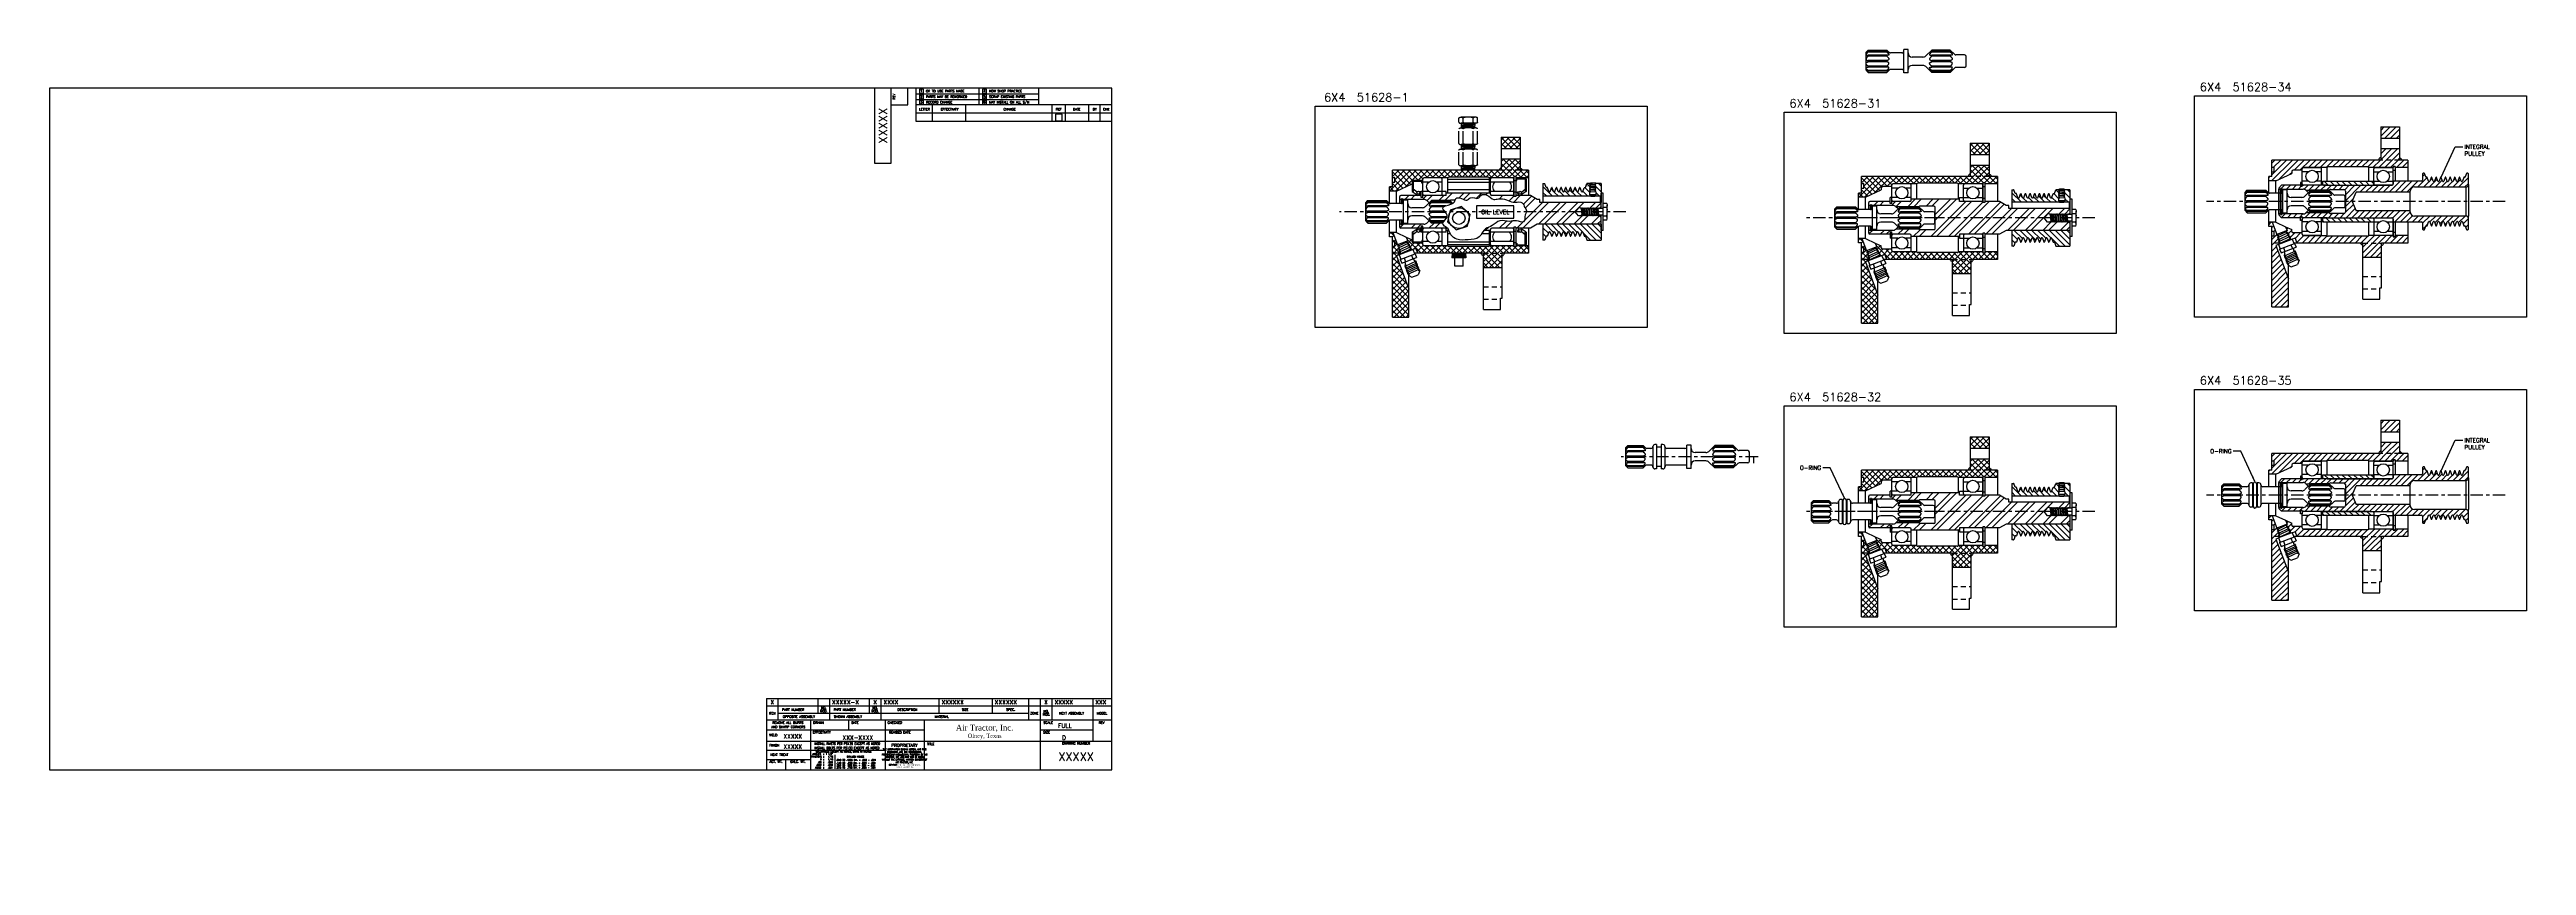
# Model space of a CAD drawing. Extents: x 0 to 74.6, y -2.9 to 21.7.
import ezdxf
from ezdxf.enums import TextEntityAlignment as Align

# ---------------------------------------------------------------- set-up
doc = ezdxf.new("R2010")
doc.units = 0
doc.header["$LTSCALE"] = 0.3
doc.header["$MEASUREMENT"] = 0
doc.linetypes.add('CENTER', pattern=[2, 1.25, -0.25, 0.25, -0.25])
doc.linetypes.add('DASHED', pattern=[0.75, 0.5, -0.25])
for name, color, linetype in [('1', 1, 'CONTINUOUS'), ('L1_', 7, 'CONTINUOUS'), ('NOTES', 2, 'CONTINUOUS'), ('TB', 1, 'CONTINUOUS'), ('TB Border', 9, 'CONTINUOUS')]:
    doc.layers.add(name, color=color, linetype=linetype)
doc.styles.add('050', font='romans', dxfattribs={"height": 0.05})
doc.styles.add('070', font='ROMANS', dxfattribs={"height": 0.07})
doc.styles.add('130', font='ROMANS', dxfattribs={"height": 0.125})
doc.styles.add('250', font='ROMANS', dxfattribs={"height": 0.25})
doc.styles.add('AT', font='georgia.ttf', dxfattribs={"height": 0.175})
doc.styles.add('ROMANS', font='ROMANS.shx')
doc.dimstyles.new('FRACTION', dxfattribs={"dimtxt": 0.125, "dimasz": 0.15, "dimexe": 0.12, "dimexo": 0.12, "dimgap": 0.05, "dimtad": 0, "dimtih": 1, "dimtoh": 1, "dimdec": 4, "dimzin": 4, "dimdsep": 46, "dimlunit": 5, "dimtxsty": 'ROMANS', "dimcen": 0.09, "dimclrd": 6, "dimclre": 6, "dimclrt": 256, "dimadec": 0, "dimazin": 0, "dimtfac": 0.72, "dimtdec": 4, "dimtofl": 0, "dimtmove": 0, "dimatfit": 3, "dimfxl": 1, "dimfrac": 2, "dimtolj": 1, "dimtzin": 4, "dimarcsym": 0})
pattern_1 = [(135, (27.71531, 7.59928), (-0.08838835, -0.08838835), [])]
pattern_2 = [(135, (41.83926, 7.41658), (-0.08838835, -0.08838835), [])]
pattern_3 = [(45, (57.6716, 5.29502), (-0.08838835, 0.08838835), [])]
pattern_4 = [(135, (41.83926, -1.42822), (-0.08838835, -0.08838835), [])]
pattern_5 = [(45, (57.6716, -3.54387), (-0.08838835, 0.08838835), [])]

# ---------------------------------------------------------------- blocks, each defined once
blk = doc.blocks.new('tbn')
at = {"layer": 'TB', "color": 6}
for p, q in [((-1.17, 0.86), (-1.17, 0)), ((-3.42, 0.585), (-1.17, 0.585)), ((-2.682, 0.452), (-2.682, 0.026))]:
    blk.add_line(p, q, dxfattribs=at)
at = {"layer": 'NOTES', "insert": (-1.142, 0.418), "char_height": 0.078125, "attachment_point": 4, "style": 'ROMANS'}
blk.add_mtext_dynamic_manual_height_columns('\\pxsm0.95,qc;{\\H1.152x;PROPRIETARY\\H0.86806x;\\W0.75;\\P\\H0.64x;\\C41;THE INFORMATION SHOWN HEREIN, AND THIS DOCUMENT, ARE THE CONFIDENTIAL PROPRIETARY INTELLECTUAL PROPERTY OF AIR TRACTOR, INC. AND MAY NOT BE USED WITHOUT THE EXPRESS, WRITTEN CONSENT OF AIR TRACTOR, INC.\\P\\H0.8x;COPYRIGHT \\fArial|b0|i0|c0|p34;\\W1;©\\fMS Shell Dlg|b0|i0|c0|p0;\\W0.75; EFFECTIVE DATE ABOVE\\PBY AIR TRACTOR, INC.}', width=1.11337, gutter_width=0.781, heights=[0], dxfattribs=at)
at = {"layer": 'TB', "color": 6, "style": '070'}
blk.add_text('EFFECTIVITY', height=0.07, dxfattribs=at).set_placement((-3.078, 1.126), align=Align.MIDDLE)
at = {"layer": 'TB', "color": 6, "style": '070', "width": 0.85}
for s, p in [('INSTALL RIVETS PER PS129 EXCEPT AS NOTED', (-2.312, 0.786)), ('INSTALL BOLTS PER PS130 EXCEPT AS NOTED', (-2.321, 0.652))]:
    blk.add_text(s, height=0.07, dxfattribs=at).set_placement(p, align=Align.MIDDLE)
at = {"layer": 'TB', "color": 6, "style": '050'}
for s, width, p in [('FRACTIONS', 0.8, (-3.395, 0.363)), ('1 1/2%%D', 0.9, (-2.959, 0.445)), ('1/16', 0.9, (-2.896, 0.363)), ('1/16', 0.9, (-2.896, 0.282))]:
    blk.add_text(s, height=0.05, dxfattribs=dict(at, width=width)).set_placement(p)
for s, p in [('ANGLES', (-3.357, 0.445)), ('.0000', (-3.292, 0.038)), ('.000', (-3.244, 0.119)), ('.00', (-3.196, 0.2)), ('.0', (-3.149, 0.282)), ('%%P', (-3.043, 0.445)), ('%%P', (-3.043, 0.363)), ('%%P', (-3.043, 0.282)), ('%%P', (-3.043, 0.2)), ('%%P', (-3.043, 0.119)), ('%%P', (-3.043, 0.036)), ('.030', (-2.896, 0.2)), ('.010', (-2.896, 0.119)), ('.001', (-2.896, 0.036)), ('.040 TO .1285 DIA. + .002 - .001', (-2.644, 0.267)), ('.136 TO  .228 DIA. + .003 - .001', (-2.644, 0.178)), ('.234 T0  .500 DIA. + .004 - .001', (-2.644, 0.107)), ('.515 TO  .750 DIA. + .005 - .001', (-2.644, 0.037))]:
    blk.add_text(s, height=0.05, dxfattribs=at).set_placement(p)
for s, p in [('TOLERANCES EXCEPT AS NOTED, UNITS IN INCHES', (-2.426, 0.514)), ('DRILLED HOLES', (-2.064, 0.364))]:
    blk.add_text(s, height=0.05, dxfattribs=at).set_placement(p, align=Align.CENTER)
blk = doc.blocks.new('ATB')
at = {"layer": 'TB', "color": 2, "width": 3.35, "attachment_point": 2, "style": 'AT'}
for s, insert, char_height in [('Air Tractor, Inc.', (-1.675, 0.494), 0.175), ('Olney, Texas', (-1.675, 0.222), 0.125)]:
    blk.add_mtext(s, dxfattribs=dict(at, insert=insert, char_height=char_height))
blk = doc.blocks.new('B1457')
at = {"layer": 'L1_', "color": 7, "linetype": 'Continuous'}
for p, q in [((21.947, 1.573), (22.199, 1.825)), ((21.947, 1.75), (22.022, 1.825)), ((22.278, 1.482), (21.947, 1.814)), ((22.102, 1.482), (21.947, 1.637)), ((22.033, 1.482), (22.376, 1.825)), ((22.455, 1.482), (22.112, 1.825)), ((22.209, 1.482), (22.514, 1.787)), ((22.514, 1.6), (22.289, 1.825)), ((22.386, 1.482), (22.514, 1.61)), ((22.514, 1.777), (22.465, 1.825))]:
    blk.add_line(p, q, dxfattribs=at)
blk = doc.blocks.new('B1497')
at = {"layer": 'L1_', "color": 7, "linetype": 'Continuous'}
for p, q in [((18.576, -1.09), (18.618, -1.048)), ((18.709, -1.136), (18.622, -1.048)), ((18.666, -1.177), (18.709, -1.135)), ((18.716, -1.319), (18.666, -1.27)), ((18.666, -1.531), (18.806, -1.391)), ((18.878, -1.658), (18.678, -1.458)), ((18.701, -1.319), (18.757, -1.263)), ((18.817, -1.42), (18.743, -1.347)), ((18.666, -1.707), (18.845, -1.529)), ((18.791, -1.748), (18.666, -1.623)), ((18.666, -1.884), (18.791, -1.76)), ((18.891, -2.025), (18.666, -1.8)), ((18.666, -2.061), (18.839, -1.888)), ((18.999, -2.309), (18.666, -1.977)), ((18.666, -2.238), (18.888, -2.016)), ((18.666, -2.415), (18.936, -2.144)), ((19.107, -2.594), (18.666, -2.154)), ((18.809, -1.742), (18.881, -1.67)), ((18.666, -2.591), (18.985, -2.273)), ((19.166, -2.83), (18.666, -2.33)), ((18.666, -2.768), (19.034, -2.401)), ((19.166, -3.007), (18.666, -2.507)), ((18.666, -2.945), (19.082, -2.529)), ((18.666, -3.122), (19.131, -2.657)), ((19.166, -3.184), (18.666, -2.684)), ((18.666, -3.298), (19.166, -2.798)), ((19.166, -3.361), (18.666, -2.861)), ((18.666, -3.475), (19.166, -2.975)), ((19.166, -3.537), (18.666, -3.037)), ((19.046, -3.594), (18.666, -3.214)), ((18.87, -3.594), (18.666, -3.391)), ((18.693, -3.594), (18.666, -3.568)), ((18.724, -3.594), (19.166, -3.152)), ((18.901, -3.594), (19.166, -3.329)), ((19.077, -3.594), (19.166, -3.506))]:
    blk.add_line(p, q, dxfattribs=at)
blk = doc.blocks.new('B2055')
at = {"layer": 'L1_', "color": 7, "linetype": 'Continuous'}
for p, q in [((19.101, -1.229), (19.126, -1.204)), ((19.529, -1.674), (19.111, -1.257)), ((19.142, -1.364), (19.246, -1.26)), ((19.209, -1.473), (19.314, -1.369)), ((19.307, -1.553), (19.49, -1.369)), ((19.706, -1.674), (19.4, -1.369)), ((19.408, -1.628), (19.597, -1.44)), ((19.539, -1.674), (19.765, -1.448)), ((19.581, -1.373), (19.577, -1.369)), ((19.882, -1.674), (19.656, -1.448)), ((19.716, -1.674), (19.942, -1.448)), ((20.059, -1.674), (19.833, -1.448)), ((19.892, -1.674), (20.119, -1.448)), ((20.236, -1.674), (20.01, -1.448)), ((20.069, -1.674), (20.296, -1.448)), ((20.413, -1.674), (20.186, -1.448)), ((20.246, -1.674), (20.452, -1.468)), ((20.589, -1.674), (20.383, -1.468)), ((20.423, -1.674), (20.629, -1.468)), ((20.766, -1.674), (20.56, -1.468)), ((20.599, -1.674), (20.806, -1.468)), ((20.943, -1.674), (20.737, -1.468)), ((20.776, -1.674), (20.983, -1.468)), ((21.12, -1.674), (20.913, -1.468)), ((20.953, -1.674), (21.159, -1.468)), ((21.297, -1.674), (21.09, -1.468)), ((21.13, -1.674), (21.336, -1.468)), ((21.898, -2.099), (21.267, -1.468)), ((21.307, -1.674), (21.513, -1.468)), ((21.41, -1.925), (21.887, -1.448)), ((21.41, -1.748), (21.71, -1.448)), ((21.412, -2.099), (22.063, -1.448)), ((21.973, -1.997), (21.444, -1.468)), ((21.973, -1.82), (21.601, -1.448)), ((22.004, -1.674), (21.777, -1.448)), ((22.18, -1.674), (21.954, -1.448)), ((22.014, -1.674), (22.24, -1.448)), ((22.357, -1.674), (22.131, -1.448)), ((22.19, -1.674), (22.381, -1.483)), ((22.327, -1.467), (22.308, -1.448)), ((22.534, -1.674), (22.343, -1.483)), ((22.367, -1.674), (22.594, -1.448)), ((22.383, -1.482), (22.417, -1.448)), ((22.711, -1.674), (22.484, -1.448)), ((22.544, -1.674), (22.769, -1.45)), ((22.769, -1.555), (22.661, -1.448)), ((19.198, -1.52), (19.191, -1.513)), ((19.252, -1.574), (19.229, -1.551)), ((21.722, -2.099), (21.41, -1.787)), ((21.545, -2.099), (21.41, -1.964)), ((21.589, -2.099), (21.973, -1.716)), ((21.765, -2.099), (21.973, -1.892)), ((21.942, -2.099), (21.973, -2.069)), ((22.721, -1.674), (22.769, -1.627))]:
    blk.add_line(p, q, dxfattribs=at)
blk = doc.blocks.new('B2057')
at = {"layer": 'L1_', "color": 7, "linetype": 'Continuous'}
for p, q in [((18.584, 0.2), (19.21, 0.826)), ((18.666, 0.635), (18.857, 0.826)), ((18.666, 0.812), (18.68, 0.826)), ((19.102, 0.344), (18.666, 0.779)), ((18.743, 0.535), (19.034, 0.826)), ((18.761, 0.2), (19.387, 0.826)), ((19.222, 0.4), (18.797, 0.826)), ((19.285, 0.514), (18.973, 0.826)), ((19.065, 0.327), (19.564, 0.826)), ((19.455, 0.52), (19.15, 0.826)), ((19.583, 0.57), (19.327, 0.826)), ((19.436, 0.52), (19.741, 0.826)), ((19.73, 0.599), (19.504, 0.826)), ((19.907, 0.599), (19.68, 0.826)), ((19.691, 0.599), (19.917, 0.826)), ((20.084, 0.599), (19.857, 0.826)), ((19.868, 0.599), (20.094, 0.826)), ((20.26, 0.599), (20.034, 0.826)), ((20.045, 0.599), (20.271, 0.826)), ((20.417, 0.619), (20.211, 0.826)), ((20.221, 0.599), (20.448, 0.826)), ((20.594, 0.619), (20.388, 0.826)), ((20.418, 0.619), (20.625, 0.826)), ((20.771, 0.619), (20.564, 0.826)), ((20.595, 0.619), (20.801, 0.826)), ((20.948, 0.619), (20.741, 0.826)), ((20.772, 0.619), (20.978, 0.826)), ((21.124, 0.619), (20.918, 0.826)), ((20.949, 0.619), (21.155, 0.826)), ((21.301, 0.619), (21.095, 0.826)), ((21.125, 0.619), (21.332, 0.826)), ((21.478, 0.619), (21.271, 0.826)), ((21.302, 0.619), (21.508, 0.826)), ((21.675, 0.599), (21.448, 0.826)), ((21.479, 0.619), (21.685, 0.826)), ((21.851, 0.599), (21.625, 0.826)), ((21.636, 0.599), (21.862, 0.826)), ((22.028, 0.599), (21.802, 0.826)), ((21.812, 0.599), (22.382, 1.169)), ((21.947, 0.911), (22.206, 1.169)), ((21.947, 1.087), (22.029, 1.169)), ((22.346, 0.635), (21.947, 1.034)), ((22.205, 0.599), (21.947, 0.857)), ((22.559, 0.599), (21.989, 1.169)), ((21.989, 0.599), (22.514, 1.124)), ((22.735, 0.599), (22.165, 1.169)), ((22.166, 0.599), (22.514, 0.947)), ((22.514, 0.997), (22.342, 1.169)), ((22.378, 0.635), (22.569, 0.826)), ((22.52, 0.599), (22.746, 0.826)), ((22.769, 0.743), (22.686, 0.826)), ((18.715, 0.2), (18.59, 0.325)), ((18.666, 0.458), (18.679, 0.471)), ((18.86, 0.232), (18.666, 0.426)), ((18.981, 0.288), (18.743, 0.525)), ((22.696, 0.599), (22.769, 0.671))]:
    blk.add_line(p, q, dxfattribs=at)

msp = doc.modelspace()

# ---------------------------------------------------------------- hatches: boundary and pattern name
at = {"layer": '1'}
h = msp.add_hatch(dxfattribs=at)
h.set_pattern_fill('ANSI31', color=41)
h.set_pattern_definition(pattern_3)
h.paths.add_polyline_path([(70.78, 19.36), (70.213, 19.36), (70.213, 19.017), (70.78, 19.017)])
h = msp.add_hatch(dxfattribs=at)
h.set_pattern_fill('ANSI31', color=41)
h.set_pattern_definition([(45, (57.69291, 4.78641), (-0.08838835, 0.08838835), [])])
h.paths.add_polyline_path([(70.78, 18.704), (70.213, 18.704), (70.213, 18.36), (70.78, 18.36)])
h = msp.add_hatch(dxfattribs=at)
h.set_pattern_fill('ANSI31', color=41)
h.set_pattern_definition(pattern_3)
h.paths.add_polyline_path([(71.034, 18.36), (70.78, 18.36), (70.213, 18.36), (66.932, 18.36), (66.932, 18.144), (66.999, 18.144, -0.414214), (67.009, 18.134), (67.009, 18.015, -0.414214), (66.999, 18.005), (66.932, 18.005), (66.932, 17.859), (66.842, 17.859), (66.842, 17.734), (67.057, 17.734), (67.532, 17.955), (67.532, 18.015, -0.414214), (67.572, 18.055), (67.847, 18.055), (67.847, 18.094, -0.414214), (67.887, 18.134), (68.595, 18.134, -0.236068), (68.635, 18.154), (69.813, 18.154, -0.236068), (69.853, 18.134), (70.552, 18.134), (70.592, 18.134), (70.592, 18.169), (70.648, 18.169), (70.648, 18.134), (71.034, 18.134)])
h = msp.add_hatch(dxfattribs=at)
h.set_pattern_fill('ANSI31', color=41)
h.set_pattern_definition([(45, (68.45599, -11.66746), (-0.08838835, 0.08838835), [])])
h.paths.add_polyline_path([(70.638, 16.829), (69.772, 16.829, -0.033308), (69.719, 16.623), (69.842, 16.623), (69.855, 16.618), (70.562, 16.618, -0.414612), (70.592, 16.588), (70.592, 16.499), (70.746, 16.499, -0.05729)])
h.paths.add_polyline_path([(71.105, 16.796), (71.105, 16.829), (70.638, 16.829, 0.05729), (70.746, 16.499), (71.445, 16.499, -0.414198), (71.475, 16.469), (71.475, 16.28, 0.414198), (71.495, 16.26), (71.522, 16.26, 0.315313), (71.531, 16.267), (71.569, 16.37, -0.315313), (71.578, 16.376), (71.606, 16.376, 0.318334), (71.616, 16.383), (71.656, 16.499, -0.700208), (71.694, 16.499), (71.737, 16.385, 0.784572), (71.756, 16.387), (71.796, 16.498, -0.700208), (71.834, 16.498), (71.876, 16.383, 0.704697), (71.895, 16.383), (71.936, 16.498, -0.700208), (71.974, 16.498), (72.016, 16.383, 0.70297), (72.035, 16.383), (72.076, 16.498, -0.700208), (72.114, 16.498), (72.156, 16.383, 0.701818), (72.175, 16.383), (72.216, 16.498, -0.700208), (72.254, 16.498), (72.296, 16.383, 0.701047), (72.315, 16.383), (72.356, 16.498, -0.700208), (72.394, 16.498), (72.436, 16.383, 0.700531), (72.455, 16.383), (72.496, 16.498, -0.700208), (72.534, 16.498), (72.576, 16.383, 0.700183), (72.595, 16.383), (72.636, 16.498, -0.700208), (72.674, 16.498), (72.716, 16.383, 0.315299), (72.725, 16.376), (72.752, 16.376, -0.315299), (72.762, 16.37), (72.799, 16.267, 0.315299), (72.809, 16.26), (72.835, 16.26, 0.414214), (72.855, 16.28), (72.855, 16.596, 0.414214), (72.78, 16.671), (71.23, 16.671, -0.414214)])
h.paths.add_polyline_path([(69.772, 16.829), (69.472, 16.829), (69.355, 17.11), (69.15, 17.11), (69.15, 16.795, -0.414214), (69.1, 16.745), (68.708, 16.745, -0.275659), (68.664, 16.771), (67.963, 16.771, -0.197858), (67.875, 16.735), (67.238, 16.735), (67.238, 16.719), (67.2, 16.719), (67.2, 16.735), (67.145, 16.735), (67.145, 16.708), (67.23, 16.623), (67.798, 16.623), (67.798, 16.647), (67.846, 16.647), (67.846, 16.623), (67.876, 16.623), (67.889, 16.618), (68.596, 16.618), (68.609, 16.623), (69.719, 16.623, 0.033308)])
h.paths.add_polyline_path([(69.726, 17.598), (68.609, 17.598), (68.596, 17.602), (67.889, 17.602), (67.876, 17.598), (67.846, 17.598), (67.846, 17.573), (67.798, 17.573), (67.798, 17.598), (67.23, 17.598), (67.145, 17.512), (67.145, 17.485), (67.2, 17.485), (67.2, 17.501), (67.238, 17.501), (67.238, 17.485), (67.875, 17.485, -0.197858), (67.963, 17.449), (68.664, 17.449, -0.275659), (68.708, 17.475), (69.1, 17.475, -0.414214), (69.15, 17.425), (69.15, 17.11), (69.355, 17.11), (69.472, 17.391), (69.776, 17.391, 0.033187)])
h.paths.add_polyline_path([(70.725, 17.721), (70.592, 17.721), (70.592, 17.632, -0.413815), (70.562, 17.602), (69.855, 17.602), (69.842, 17.598), (69.726, 17.598, -0.033187), (69.776, 17.391), (70.629, 17.391, -0.056685)])
h.paths.add_polyline_path([(71.23, 17.549), (72.78, 17.549, 0.414214), (72.855, 17.624), (72.855, 17.94, 0.414214), (72.835, 17.96), (72.809, 17.96, 0.315299), (72.799, 17.953), (72.762, 17.85, -0.315299), (72.752, 17.844), (72.725, 17.844, 0.315299), (72.716, 17.837), (72.674, 17.722, -0.700208), (72.636, 17.722), (72.595, 17.837, 0.700183), (72.576, 17.837), (72.534, 17.722, -0.700208), (72.496, 17.722), (72.455, 17.837, 0.699813), (72.436, 17.837), (72.394, 17.722, -0.700208), (72.356, 17.722), (72.315, 17.837, 0.699262), (72.296, 17.837), (72.254, 17.722, -0.700208), (72.216, 17.722), (72.175, 17.837, 0.69844), (72.156, 17.837), (72.114, 17.722, -0.700208), (72.076, 17.722), (72.035, 17.837, 0.697215), (72.016, 17.837), (71.974, 17.722, -0.700208), (71.936, 17.722), (71.895, 17.837, 0.695381), (71.876, 17.837), (71.834, 17.722, -0.700208), (71.796, 17.722), (71.755, 17.837, 0.615324), (71.737, 17.835), (71.694, 17.721, -0.700208), (71.656, 17.721), (71.616, 17.837, 0.318334), (71.606, 17.844), (71.578, 17.844, -0.315313), (71.569, 17.85), (71.531, 17.953, 0.315313), (71.522, 17.96), (71.495, 17.96, 0.414198), (71.475, 17.94), (71.475, 17.751, -0.414198), (71.445, 17.721), (70.725, 17.721, 0.056685), (70.629, 17.391), (71.105, 17.391), (71.105, 17.424, -0.414214)])
h = msp.add_hatch(dxfattribs=at)
h.set_pattern_fill('ANSI31', color=41)
h.set_pattern_definition(pattern_3)
h.paths.add_polyline_path([(67.432, 14.784), (67.053, 15.784), (67.157, 15.824), (67.18, 15.833), (67.153, 15.84), (67.19, 15.885), (67.138, 15.898), (67.175, 15.943), (67.123, 15.956), (67.16, 16.001), (67.108, 16.014), (67.145, 16.059), (67.094, 16.072), (67.13, 16.117), (67.103, 16.124), (67.082, 16.116), (66.942, 16.486), (66.842, 16.486), (66.842, 16.361), (66.932, 16.361), (66.932, 16.215), (66.999, 16.215, -0.414214), (67.009, 16.205), (67.009, 16.086, -0.414214), (66.999, 16.076), (66.932, 16.076), (66.932, 13.94), (67.432, 13.94)])
h = msp.add_hatch(dxfattribs=at)
h.set_pattern_fill('ANSI31', color=41)
h.set_pattern_definition([(45, (55.64809, 2.06585), (-0.08838835, 0.08838835), [])])
edge = h.paths.add_edge_path()
edge.add_arc((68.635, 16.116), 0.05, 216.8699, 270, ccw=False)
edge.add_line((68.595, 16.086), (67.897, 16.086))
edge.add_arc((67.888, 16.127), 0.0414, 180.78105, 281.29575, ccw=False)
edge.add_line((67.847, 16.126), (67.847, 16.165))
edge.add_line((67.847, 16.165), (67.572, 16.165))
edge.add_arc((67.572, 16.205), 0.04, 180, 270, ccw=False)
edge.add_line((67.532, 16.205), (67.532, 16.265))
edge.add_line((67.532, 16.265), (67.35, 16.35))
edge.add_line((67.35, 16.35), (67.393, 16.234))
edge.add_line((67.393, 16.234), (67.376, 16.228))
edge.add_line((67.376, 16.228), (67.399, 16.218))
edge.add_line((67.399, 16.218), (67.371, 16.176))
edge.add_line((67.371, 16.176), (67.428, 16.167))
edge.add_line((67.428, 16.167), (67.398, 16.123))
edge.add_line((67.398, 16.123), (67.456, 16.113))
edge.add_line((67.456, 16.113), (67.426, 16.069))
edge.add_line((67.426, 16.069), (67.483, 16.06))
edge.add_line((67.483, 16.06), (67.453, 16.016))
edge.add_line((67.453, 16.016), (67.51, 16.006))
edge.add_line((67.51, 16.006), (67.481, 15.962))
edge.add_line((67.481, 15.962), (67.51, 15.958))
edge.add_line((67.51, 15.958), (67.636, 16.006))
edge.add_line((67.636, 16.006), (67.691, 15.86))
edge.add_line((67.691, 15.86), (69.675, 15.86))
edge.add_line((69.675, 15.86), (69.675, 15.435))
edge.add_line((69.675, 15.435), (70.238, 15.435))
edge.add_line((70.238, 15.435), (70.238, 15.86))
edge.add_line((70.238, 15.86), (71.034, 15.86))
edge.add_line((71.034, 15.86), (71.034, 16.086))
edge.add_line((71.034, 16.086), (70.648, 16.086))
edge.add_line((70.648, 16.086), (70.648, 16.051))
edge.add_line((70.648, 16.051), (70.592, 16.051))
edge.add_line((70.592, 16.051), (70.592, 16.086))
edge.add_line((70.592, 16.086), (69.853, 16.086))
edge.add_arc((69.813, 16.116), 0.05, 270, 323.1301, ccw=False)
edge.add_line((69.813, 16.066), (68.635, 16.066))
h = msp.add_hatch(dxfattribs=at)
h.set_pattern_fill('ANSI31', color=41)
h.set_pattern_definition(pattern_5)
h.paths.add_polyline_path([(70.78, 10.521), (70.213, 10.521), (70.213, 10.178), (70.78, 10.178)])
h = msp.add_hatch(dxfattribs=at)
h.set_pattern_fill('ANSI31', color=41)
h.set_pattern_definition([(45, (57.69291, -4.05247), (-0.08838835, 0.08838835), [])])
h.paths.add_polyline_path([(70.78, 9.865), (70.213, 9.865), (70.213, 9.521), (70.78, 9.521)])
h = msp.add_hatch(dxfattribs=at)
h.set_pattern_fill('ANSI31', color=41)
h.set_pattern_definition(pattern_5)
h.paths.add_polyline_path([(71.034, 9.521), (70.78, 9.521), (70.213, 9.521), (66.932, 9.521), (66.932, 9.305), (66.999, 9.305, -0.414214), (67.009, 9.295), (67.009, 9.176, -0.414214), (66.999, 9.166), (66.932, 9.166), (66.932, 9.02), (66.842, 9.02), (66.842, 8.895), (67.057, 8.895), (67.532, 9.116), (67.532, 9.176, -0.414214), (67.572, 9.216), (67.847, 9.216), (67.847, 9.255, -0.414214), (67.887, 9.295), (68.595, 9.295, -0.236068), (68.635, 9.315), (69.813, 9.315, -0.236068), (69.853, 9.295), (70.552, 9.295), (70.592, 9.295), (70.592, 9.33), (70.648, 9.33), (70.648, 9.295), (71.034, 9.295)])
h = msp.add_hatch(dxfattribs=at)
h.set_pattern_fill('ANSI31', color=41)
h.set_pattern_definition([(45, (68.45599, -20.50634), (-0.08838835, 0.08838835), [])])
h.paths.add_polyline_path([(70.638, 7.99), (69.772, 7.99, -0.033308), (69.719, 7.784), (69.842, 7.784), (69.855, 7.779), (70.562, 7.779, -0.414612), (70.592, 7.749), (70.592, 7.66), (70.746, 7.66, -0.05729)])
h.paths.add_polyline_path([(71.105, 7.957), (71.105, 7.99), (70.638, 7.99, 0.05729), (70.746, 7.66), (71.445, 7.66, -0.414198), (71.475, 7.63), (71.475, 7.441, 0.414198), (71.495, 7.421), (71.522, 7.421, 0.315313), (71.531, 7.428), (71.569, 7.531, -0.315313), (71.578, 7.538), (71.606, 7.538, 0.318334), (71.616, 7.544), (71.656, 7.66, -0.700208), (71.694, 7.66), (71.737, 7.546, 0.784572), (71.756, 7.548), (71.796, 7.659, -0.700208), (71.834, 7.659), (71.876, 7.544, 0.704697), (71.895, 7.544), (71.936, 7.659, -0.700208), (71.974, 7.659), (72.016, 7.544, 0.70297), (72.035, 7.544), (72.076, 7.659, -0.700208), (72.114, 7.659), (72.156, 7.544, 0.701818), (72.175, 7.544), (72.216, 7.659, -0.700208), (72.254, 7.659), (72.296, 7.544, 0.701047), (72.315, 7.544), (72.356, 7.659, -0.700208), (72.394, 7.659), (72.436, 7.544, 0.700531), (72.455, 7.544), (72.496, 7.659, -0.700208), (72.534, 7.659), (72.576, 7.544, 0.700183), (72.595, 7.544), (72.636, 7.659, -0.700208), (72.674, 7.659), (72.716, 7.544, 0.315299), (72.725, 7.538), (72.752, 7.538, -0.315299), (72.762, 7.531), (72.799, 7.428, 0.315299), (72.809, 7.421), (72.835, 7.421, 0.414214), (72.855, 7.441), (72.855, 7.757, 0.414214), (72.78, 7.832), (71.23, 7.832, -0.414214)])
h.paths.add_polyline_path([(69.772, 7.99), (69.472, 7.99), (69.355, 8.271), (69.15, 8.271), (69.15, 7.956, -0.414214), (69.1, 7.906), (68.708, 7.906, -0.275659), (68.664, 7.932), (67.963, 7.932, -0.197858), (67.875, 7.896), (67.238, 7.896), (67.238, 7.88), (67.2, 7.88), (67.2, 7.896), (67.145, 7.896), (67.145, 7.869), (67.23, 7.784), (67.798, 7.784), (67.798, 7.808), (67.846, 7.808), (67.846, 7.784), (67.876, 7.784), (67.889, 7.779), (68.596, 7.779), (68.609, 7.784), (69.719, 7.784, 0.033308)])
h.paths.add_polyline_path([(69.726, 8.759), (68.609, 8.759), (68.596, 8.763), (67.889, 8.763), (67.876, 8.759), (67.846, 8.759), (67.846, 8.734), (67.798, 8.734), (67.798, 8.759), (67.23, 8.759), (67.145, 8.673), (67.145, 8.646), (67.2, 8.646), (67.2, 8.662), (67.238, 8.662), (67.238, 8.646), (67.875, 8.646, -0.197858), (67.963, 8.61), (68.664, 8.61, -0.275659), (68.708, 8.636), (69.1, 8.636, -0.414214), (69.15, 8.586), (69.15, 8.271), (69.355, 8.271), (69.472, 8.552), (69.776, 8.552, 0.033187)])
h.paths.add_polyline_path([(70.725, 8.882), (70.592, 8.882), (70.592, 8.793, -0.413815), (70.562, 8.763), (69.855, 8.763), (69.842, 8.759), (69.726, 8.759, -0.033187), (69.776, 8.552), (70.629, 8.552, -0.056685)])
h.paths.add_polyline_path([(71.23, 8.71), (72.78, 8.71, 0.414214), (72.855, 8.785), (72.855, 9.101, 0.414214), (72.835, 9.121), (72.809, 9.121, 0.315299), (72.799, 9.115), (72.762, 9.011, -0.315299), (72.752, 9.005), (72.725, 9.005, 0.315299), (72.716, 8.998), (72.674, 8.883, -0.700208), (72.636, 8.883), (72.595, 8.998, 0.700183), (72.576, 8.998), (72.534, 8.883, -0.700208), (72.496, 8.883), (72.455, 8.998, 0.699813), (72.436, 8.998), (72.394, 8.883, -0.700208), (72.356, 8.883), (72.315, 8.998, 0.699262), (72.296, 8.998), (72.254, 8.883, -0.700208), (72.216, 8.883), (72.175, 8.998, 0.69844), (72.156, 8.998), (72.114, 8.883, -0.700208), (72.076, 8.883), (72.035, 8.998, 0.697215), (72.016, 8.998), (71.974, 8.883, -0.700208), (71.936, 8.883), (71.895, 8.998, 0.695381), (71.876, 8.998), (71.834, 8.883, -0.700208), (71.796, 8.883), (71.755, 8.998, 0.615324), (71.737, 8.996), (71.694, 8.882, -0.700208), (71.656, 8.882), (71.616, 8.998, 0.318334), (71.606, 9.005), (71.578, 9.005, -0.315313), (71.569, 9.011), (71.531, 9.115, 0.315313), (71.522, 9.121), (71.495, 9.121, 0.414198), (71.475, 9.101), (71.475, 8.912, -0.414198), (71.445, 8.882), (70.725, 8.882, 0.056685), (70.629, 8.552), (71.105, 8.552), (71.105, 8.585, -0.414214)])
h = msp.add_hatch(dxfattribs=at)
h.set_pattern_fill('ANSI31', color=41)
h.set_pattern_definition(pattern_5)
h.paths.add_polyline_path([(67.432, 5.945), (67.053, 6.945), (67.157, 6.985), (67.18, 6.994), (67.153, 7.001), (67.19, 7.046), (67.138, 7.059), (67.175, 7.104), (67.123, 7.117), (67.16, 7.162), (67.108, 7.175), (67.145, 7.22), (67.094, 7.233), (67.13, 7.278), (67.103, 7.285), (67.082, 7.277), (66.942, 7.647), (66.842, 7.647), (66.842, 7.522), (66.932, 7.522), (66.932, 7.376), (66.999, 7.376, -0.414214), (67.009, 7.366), (67.009, 7.247, -0.414214), (66.999, 7.237), (66.932, 7.237), (66.932, 5.101), (67.432, 5.101)])
h = msp.add_hatch(dxfattribs=at)
h.set_pattern_fill('ANSI31', color=41)
h.set_pattern_definition([(45, (55.64809, -6.77303), (-0.08838835, 0.08838835), [])])
edge = h.paths.add_edge_path()
edge.add_arc((68.635, 7.278), 0.05, 216.8699, 270, ccw=False)
edge.add_line((68.595, 7.248), (67.897, 7.248))
edge.add_arc((67.888, 7.288), 0.0414, 180.78105, 281.29575, ccw=False)
edge.add_line((67.847, 7.288), (67.847, 7.326))
edge.add_line((67.847, 7.326), (67.572, 7.326))
edge.add_arc((67.572, 7.366), 0.04, 180, 270, ccw=False)
edge.add_line((67.532, 7.366), (67.532, 7.426))
edge.add_line((67.532, 7.426), (67.35, 7.511))
edge.add_line((67.35, 7.511), (67.393, 7.396))
edge.add_line((67.393, 7.396), (67.376, 7.389))
edge.add_line((67.376, 7.389), (67.399, 7.379))
edge.add_line((67.399, 7.379), (67.371, 7.337))
edge.add_line((67.371, 7.337), (67.428, 7.328))
edge.add_line((67.428, 7.328), (67.398, 7.284))
edge.add_line((67.398, 7.284), (67.456, 7.274))
edge.add_line((67.456, 7.274), (67.426, 7.23))
edge.add_line((67.426, 7.23), (67.483, 7.221))
edge.add_line((67.483, 7.221), (67.453, 7.177))
edge.add_line((67.453, 7.177), (67.51, 7.167))
edge.add_line((67.51, 7.167), (67.481, 7.124))
edge.add_line((67.481, 7.124), (67.51, 7.119))
edge.add_line((67.51, 7.119), (67.636, 7.167))
edge.add_line((67.636, 7.167), (67.691, 7.021))
edge.add_line((67.691, 7.021), (69.675, 7.021))
edge.add_line((69.675, 7.021), (69.675, 6.596))
edge.add_line((69.675, 6.596), (70.238, 6.596))
edge.add_line((70.238, 6.596), (70.238, 7.021))
edge.add_line((70.238, 7.021), (71.034, 7.021))
edge.add_line((71.034, 7.021), (71.034, 7.248))
edge.add_line((71.034, 7.248), (70.648, 7.248))
edge.add_line((70.648, 7.248), (70.648, 7.212))
edge.add_line((70.648, 7.212), (70.592, 7.212))
edge.add_line((70.592, 7.212), (70.592, 7.248))
edge.add_line((70.592, 7.248), (69.853, 7.248))
edge.add_arc((69.813, 7.278), 0.05, 270, 323.1301, ccw=False)
edge.add_line((69.813, 7.228), (68.635, 7.228))
at = {"layer": 'L1_'}
h = msp.add_hatch(dxfattribs=at)
h.set_pattern_fill('ANSI31', color=256, angle=90, style=0)
h.set_pattern_definition(pattern_1)
h.paths.add_polyline_path([(45.441, 17.409), (45.4, 17.524, 0.700208), (45.381, 17.524), (45.339, 17.409, -0.700208), (45.301, 17.409), (45.26, 17.524, 0.700208), (45.241, 17.524), (45.199, 17.409, -0.700208), (45.161, 17.409), (45.118, 17.527, 0.315299), (45.114, 17.531), (45.084, 17.531, -0.315299), (45.079, 17.534), (45.038, 17.646, 0.315299), (45.033, 17.65), (44.98, 17.65), (44.98, 17.268), (46.418, 17.268), (46.384, 17.325), (46.384, 17.387), (46.416, 17.405), (46.384, 17.423), (46.416, 17.441), (46.384, 17.459), (46.416, 17.477), (46.384, 17.495), (46.416, 17.513), (46.384, 17.531), (46.416, 17.549), (46.384, 17.567), (46.416, 17.585), (46.384, 17.603), (46.416, 17.621), (46.384, 17.639), (46.403, 17.65), (46.303, 17.65), (46.261, 17.534, -0.315299), (46.257, 17.531), (46.227, 17.531, 0.315299), (46.222, 17.527), (46.179, 17.409, -0.700208), (46.141, 17.409), (46.1, 17.524, 0.700208), (46.081, 17.524), (46.039, 17.409, -0.700208), (46.001, 17.409), (45.96, 17.524, 0.700208), (45.941, 17.524), (45.899, 17.409, -0.700208), (45.861, 17.409), (45.82, 17.524, 0.700208), (45.801, 17.524), (45.759, 17.409, -0.700208), (45.721, 17.409), (45.68, 17.524, 0.700208), (45.661, 17.524), (45.619, 17.409, -0.700208), (45.581, 17.409), (45.54, 17.524, 0.700208), (45.521, 17.524), (45.479, 17.409, -0.700208)])
h = msp.add_hatch(dxfattribs=at)
h.set_pattern_fill('ANSI31', color=256, angle=90, style=0)
h.set_pattern_definition(pattern_1)
h.paths.add_polyline_path([(46.575, 17.543), (46.544, 17.525), (46.575, 17.507), (46.544, 17.489), (46.575, 17.471), (46.544, 17.453), (46.575, 17.435), (46.544, 17.417), (46.575, 17.399), (46.575, 17.325), (46.542, 17.268), (46.712, 17.268), (46.712, 17.175), (46.73, 17.175), (46.73, 17.65), (46.677, 17.65), (46.572, 17.65), (46.544, 17.633), (46.575, 17.615), (46.544, 17.597), (46.575, 17.579), (46.544, 17.561)])
h = msp.add_hatch(dxfattribs=at)
h.set_pattern_fill('ANSI31', color=256, angle=90, style=0)
h.set_pattern_definition(pattern_2)
h.paths.add_polyline_path([(59.565, 17.226), (59.524, 17.341, 0.700208), (59.505, 17.341), (59.463, 17.226, -0.700208), (59.425, 17.226), (59.384, 17.341, 0.700208), (59.365, 17.341), (59.323, 17.226, -0.700208), (59.285, 17.226), (59.242, 17.345, 0.315299), (59.238, 17.348), (59.208, 17.348, -0.315299), (59.203, 17.351), (59.162, 17.464, 0.315299), (59.157, 17.467), (59.104, 17.467), (59.104, 17.086), (60.542, 17.086), (60.508, 17.143), (60.508, 17.204), (60.539, 17.222), (60.508, 17.24), (60.539, 17.258), (60.508, 17.276), (60.539, 17.294), (60.508, 17.312), (60.539, 17.33), (60.508, 17.348), (60.539, 17.366), (60.508, 17.384), (60.539, 17.402), (60.508, 17.42), (60.539, 17.438), (60.508, 17.456), (60.527, 17.467), (60.427, 17.467), (60.385, 17.351, -0.315299), (60.381, 17.348), (60.351, 17.348, 0.315299), (60.346, 17.345), (60.303, 17.226, -0.700208), (60.265, 17.226), (60.224, 17.341, 0.700208), (60.205, 17.341), (60.163, 17.226, -0.700208), (60.125, 17.226), (60.084, 17.341, 0.700208), (60.065, 17.341), (60.023, 17.226, -0.700208), (59.985, 17.226), (59.944, 17.341, 0.700208), (59.925, 17.341), (59.883, 17.226, -0.700208), (59.845, 17.226), (59.804, 17.341, 0.700208), (59.785, 17.341), (59.743, 17.226, -0.700208), (59.705, 17.226), (59.664, 17.341, 0.700208), (59.645, 17.341), (59.603, 17.226, -0.700208)])
h = msp.add_hatch(dxfattribs=at)
h.set_pattern_fill('ANSI31', color=256, angle=90, style=0)
h.set_pattern_definition(pattern_2)
h.paths.add_polyline_path([(60.699, 17.361), (60.668, 17.343), (60.699, 17.325), (60.668, 17.307), (60.699, 17.289), (60.668, 17.271), (60.699, 17.253), (60.668, 17.235), (60.699, 17.217), (60.699, 17.143), (60.666, 17.086), (60.835, 17.086), (60.835, 16.992), (60.854, 16.992), (60.854, 17.467), (60.801, 17.467), (60.696, 17.467), (60.668, 17.451), (60.699, 17.433), (60.668, 17.415), (60.699, 17.397), (60.668, 17.379)])
h = msp.add_hatch(dxfattribs=at)
h.set_pattern_fill('ANSI31', color=256, angle=90, style=0)
h.set_pattern_definition(pattern_1)
h.paths.add_polyline_path([(46.73, 16.425), (44.98, 16.425), (44.98, 15.95), (45.033, 15.95, 0.315299), (45.038, 15.953), (45.079, 16.065, -0.315299), (45.084, 16.069), (45.114, 16.069, 0.315299), (45.118, 16.072), (45.161, 16.19, -0.700208), (45.199, 16.19), (45.241, 16.075, 0.700208), (45.26, 16.075), (45.301, 16.19, -0.700208), (45.339, 16.19), (45.381, 16.075, 0.700208), (45.4, 16.075), (45.441, 16.19, -0.700208), (45.479, 16.19), (45.521, 16.075, 0.700208), (45.54, 16.075), (45.581, 16.19, -0.700208), (45.619, 16.19), (45.661, 16.075, 0.700208), (45.68, 16.075), (45.721, 16.19, -0.700208), (45.759, 16.19), (45.801, 16.075, 0.700208), (45.82, 16.075), (45.861, 16.19, -0.700208), (45.899, 16.19), (45.941, 16.075, 0.700208), (45.96, 16.075), (46.001, 16.19, -0.700208), (46.039, 16.19), (46.081, 16.075, 0.700208), (46.1, 16.075), (46.141, 16.19, -0.700208), (46.179, 16.19), (46.222, 16.072, 0.315299), (46.227, 16.069), (46.257, 16.069, -0.315299), (46.261, 16.065), (46.302, 15.953, 0.315299), (46.307, 15.95), (46.73, 15.95)])
h = msp.add_hatch(dxfattribs=at)
h.set_pattern_fill('ANSI31', color=256, angle=90, style=0)
h.set_pattern_definition(pattern_2)
h.paths.add_polyline_path([(60.854, 16.242), (59.104, 16.242), (59.104, 15.767), (59.157, 15.767, 0.315299), (59.162, 15.77), (59.203, 15.883, -0.315299), (59.208, 15.886), (59.238, 15.886, 0.315299), (59.242, 15.889), (59.285, 16.007, -0.700208), (59.323, 16.007), (59.365, 15.892, 0.700208), (59.384, 15.892), (59.425, 16.007, -0.700208), (59.463, 16.007), (59.505, 15.892, 0.700208), (59.524, 15.892), (59.565, 16.007, -0.700208), (59.603, 16.007), (59.645, 15.892, 0.700208), (59.664, 15.892), (59.705, 16.007, -0.700208), (59.743, 16.007), (59.785, 15.892, 0.700208), (59.804, 15.892), (59.845, 16.007, -0.700208), (59.883, 16.007), (59.925, 15.892, 0.700208), (59.944, 15.892), (59.985, 16.007, -0.700208), (60.023, 16.007), (60.065, 15.892, 0.700208), (60.084, 15.892), (60.125, 16.007, -0.700208), (60.163, 16.007), (60.205, 15.892, 0.700208), (60.224, 15.892), (60.265, 16.007, -0.700208), (60.303, 16.007), (60.346, 15.889, 0.315299), (60.351, 15.886), (60.381, 15.886, -0.315299), (60.385, 15.883), (60.426, 15.77, 0.315299), (60.431, 15.767), (60.854, 15.767)])
h = msp.add_hatch(dxfattribs=at)
h.set_pattern_fill('ANSI31', color=256, angle=90, style=0)
h.set_pattern_definition(pattern_4)
h.paths.add_polyline_path([(59.565, 8.382), (59.524, 8.497, 0.700208), (59.505, 8.497), (59.463, 8.382, -0.700208), (59.425, 8.382), (59.384, 8.497, 0.700208), (59.365, 8.497), (59.323, 8.382, -0.700208), (59.285, 8.382), (59.242, 8.5, 0.315299), (59.238, 8.503), (59.208, 8.503, -0.315299), (59.203, 8.506), (59.162, 8.619, 0.315299), (59.157, 8.622), (59.104, 8.622), (59.104, 8.241), (60.542, 8.241), (60.508, 8.298), (60.508, 8.36), (60.539, 8.378), (60.508, 8.396), (60.539, 8.414), (60.508, 8.432), (60.539, 8.45), (60.508, 8.468), (60.539, 8.486), (60.508, 8.504), (60.539, 8.522), (60.508, 8.54), (60.539, 8.558), (60.508, 8.576), (60.539, 8.594), (60.508, 8.612), (60.527, 8.622), (60.427, 8.622), (60.385, 8.506, -0.315299), (60.381, 8.503), (60.351, 8.503, 0.315299), (60.346, 8.5), (60.303, 8.382, -0.700208), (60.265, 8.382), (60.224, 8.497, 0.700208), (60.205, 8.497), (60.163, 8.382, -0.700208), (60.125, 8.382), (60.084, 8.497, 0.700208), (60.065, 8.497), (60.023, 8.382, -0.700208), (59.985, 8.382), (59.944, 8.497, 0.700208), (59.925, 8.497), (59.883, 8.382, -0.700208), (59.845, 8.382), (59.804, 8.497, 0.700208), (59.785, 8.497), (59.743, 8.382, -0.700208), (59.705, 8.382), (59.664, 8.497, 0.700208), (59.645, 8.497), (59.603, 8.382, -0.700208)])
h = msp.add_hatch(dxfattribs=at)
h.set_pattern_fill('ANSI31', color=256, angle=90, style=0)
h.set_pattern_definition(pattern_4)
h.paths.add_polyline_path([(60.699, 8.516), (60.668, 8.498), (60.699, 8.48), (60.668, 8.462), (60.699, 8.444), (60.668, 8.426), (60.699, 8.408), (60.668, 8.39), (60.699, 8.372), (60.699, 8.298), (60.666, 8.241), (60.835, 8.241), (60.835, 8.147), (60.854, 8.147), (60.854, 8.622), (60.801, 8.622), (60.696, 8.622), (60.668, 8.606), (60.699, 8.588), (60.668, 8.57), (60.699, 8.552), (60.668, 8.534)])
h = msp.add_hatch(dxfattribs=at)
h.set_pattern_fill('ANSI31', color=256, angle=90, style=0)
h.set_pattern_definition(pattern_4)
h.paths.add_polyline_path([(60.854, 7.397), (59.104, 7.397), (59.104, 6.922), (59.157, 6.922, 0.315299), (59.162, 6.925), (59.203, 7.038, -0.315299), (59.208, 7.041), (59.238, 7.041, 0.315299), (59.242, 7.044), (59.285, 7.163, -0.700208), (59.323, 7.163), (59.365, 7.048, 0.700208), (59.384, 7.048), (59.425, 7.163, -0.700208), (59.463, 7.163), (59.505, 7.048, 0.700208), (59.524, 7.048), (59.565, 7.163, -0.700208), (59.603, 7.163), (59.645, 7.048, 0.700208), (59.664, 7.048), (59.705, 7.163, -0.700208), (59.743, 7.163), (59.785, 7.048, 0.700208), (59.804, 7.048), (59.845, 7.163, -0.700208), (59.883, 7.163), (59.925, 7.048, 0.700208), (59.944, 7.048), (59.985, 7.163, -0.700208), (60.023, 7.163), (60.065, 7.048, 0.700208), (60.084, 7.048), (60.125, 7.163, -0.700208), (60.163, 7.163), (60.205, 7.048, 0.700208), (60.224, 7.048), (60.265, 7.163, -0.700208), (60.303, 7.163), (60.346, 7.044, 0.315299), (60.351, 7.041), (60.381, 7.041, -0.315299), (60.385, 7.038), (60.426, 6.925, 0.315299), (60.431, 6.922), (60.854, 6.922)])
at = {"layer": 'NOTES'}
h = msp.add_hatch(dxfattribs=at)
h.set_pattern_fill('ANSI31', color=41, angle=90)
h.set_pattern_definition([(135, (46.36635, 6.45861), (-0.08838835, -0.08838835), [])])
h.paths.add_polyline_path([(69.975, 17.604), (70.005, 17.634), (70.005, 17.721), (68.459, 17.721), (68.459, 17.634), (68.489, 17.604)])
h.paths.add_polyline_path([(70.005, 16.499), (70.005, 16.586), (69.975, 16.616), (68.489, 16.616), (68.459, 16.586), (68.459, 16.499)])
h = msp.add_hatch(dxfattribs=at)
h.set_pattern_fill('ANSI31', color=41, angle=90)
h.set_pattern_definition([(135, (46.36635, -2.38027), (-0.08838835, -0.08838835), [])])
h.paths.add_polyline_path([(69.975, 8.765), (70.005, 8.795), (70.005, 8.882), (68.459, 8.882), (68.459, 8.795), (68.489, 8.765)])
h.paths.add_polyline_path([(70.005, 7.66), (70.005, 7.748), (69.975, 7.778), (68.489, 7.778), (68.459, 7.748), (68.459, 7.66)])

# ---------------------------------------------------------------- linework, layer by layer
at = {"layer": '1', "color": 6, "linetype": 'CENTER'}
for p, q in [((42.449, 19.495), (42.449, 19.619)), ((42.579, 19.495), (42.579, 19.619)), ((42.881, 19.495), (42.881, 19.619)), ((43.011, 19.495), (43.011, 19.619)), ((42.449, 18.857), (42.449, 19.296)), ((42.449, 18.219), (42.449, 18.658)), ((42.579, 18.857), (42.579, 19.296)), ((42.579, 18.219), (42.579, 18.658)), ((42.881, 18.857), (42.881, 19.296)), ((42.881, 18.219), (42.881, 18.658)), ((43.011, 18.857), (43.011, 19.296)), ((43.011, 18.219), (43.011, 18.658))]:
    msp.add_line(p, q, dxfattribs=at)
at = {"layer": '1', "color": 6}
for p, q in [((42.946, 19.649), (42.514, 19.649)), ((42.946, 19.465), (42.514, 19.465)), ((42.526, 19.327), (42.523, 19.464)), ((42.73, 19.436), (42.524, 19.436)), ((42.73, 19.414), (42.586, 19.414)), ((42.73, 19.436), (42.937, 19.436)), ((42.73, 19.414), (42.874, 19.414)), ((42.934, 19.327), (42.937, 19.464)), ((42.946, 19.327), (42.514, 19.327)), ((42.946, 18.827), (42.514, 18.827)), ((42.526, 18.688), (42.523, 18.826)), ((42.73, 19.392), (42.524, 19.392)), ((42.73, 18.798), (42.524, 18.798)), ((42.73, 18.754), (42.524, 18.754)), ((42.73, 19.348), (42.525, 19.348)), ((42.73, 18.71), (42.525, 18.71)), ((42.73, 19.37), (42.586, 19.37)), ((42.73, 18.776), (42.586, 18.776)), ((42.73, 18.732), (42.586, 18.732)), ((42.73, 19.392), (42.936, 19.392)), ((42.73, 19.37), (42.874, 19.37)), ((42.73, 19.348), (42.935, 19.348)), ((42.73, 18.798), (42.937, 18.798)), ((42.73, 18.776), (42.874, 18.776)), ((42.73, 18.754), (42.936, 18.754)), ((42.73, 18.732), (42.874, 18.732)), ((42.73, 18.71), (42.935, 18.71)), ((42.934, 18.688), (42.937, 18.826)), ((42.946, 18.188), (42.514, 18.188)), ((42.526, 18.05), (42.523, 18.188)), ((42.73, 18.16), (42.524, 18.16)), ((42.73, 18.116), (42.524, 18.116)), ((42.73, 18.072), (42.525, 18.072)), ((42.73, 18.138), (42.586, 18.138)), ((42.73, 18.094), (42.586, 18.094)), ((42.73, 18.16), (42.937, 18.16)), ((42.73, 18.138), (42.874, 18.138)), ((42.73, 18.116), (42.936, 18.116)), ((42.73, 18.094), (42.874, 18.094)), ((42.73, 18.072), (42.935, 18.072)), ((42.934, 18.05), (42.937, 18.188)), ((70.648, 18.134), (70.648, 17.721)), ((67.845, 17.681), (67.8, 17.681)), ((67.8, 17.681), (67.8, 17.574)), ((67.8, 17.574), (67.845, 17.574)), ((67.845, 17.574), (67.845, 17.681)), ((42.983, 16.983), (42.983, 16.608)), ((44.108, 16.983), (42.983, 16.983)), ((42.983, 16.608), (44.108, 16.608)), ((44.108, 16.608), (44.108, 16.983)), ((67.8, 16.646), (67.845, 16.646)), ((67.8, 16.539), (67.8, 16.646)), ((67.845, 16.539), (67.8, 16.539)), ((67.845, 16.646), (67.845, 16.539)), ((42.243, 15.55), (42.241, 15.411)), ((42.448, 15.44), (42.241, 15.44)), ((42.655, 15.411), (42.241, 15.411)), ((42.448, 15.484), (42.242, 15.484)), ((42.448, 15.528), (42.243, 15.528)), ((42.448, 15.506), (42.304, 15.506)), ((42.448, 15.462), (42.304, 15.462)), ((42.573, 15.161), (42.323, 15.161)), ((42.448, 15.528), (42.653, 15.528)), ((42.448, 15.506), (42.592, 15.506)), ((42.448, 15.484), (42.654, 15.484)), ((42.448, 15.462), (42.592, 15.462)), ((42.448, 15.44), (42.654, 15.44)), ((42.652, 15.55), (42.655, 15.411)), ((70.648, 9.295), (70.648, 8.882)), ((67.845, 8.842), (67.8, 8.842)), ((67.8, 8.842), (67.8, 8.735)), ((67.8, 8.735), (67.845, 8.735)), ((67.845, 8.735), (67.845, 8.842)), ((67.8, 7.808), (67.845, 7.808)), ((67.8, 7.7), (67.8, 7.808)), ((67.845, 7.7), (67.8, 7.7)), ((67.845, 7.808), (67.845, 7.7))]:
    msp.add_line(p, q, dxfattribs=at)
at = {"layer": '1', "color": 1, "linetype": 'Continuous'}
for p, q in [((70.213, 19.36, -1.239), (70.213, 19.017, -1.421)), ((70.213, 19.36, -3.602), (70.78, 19.36, -3.602)), ((70.213, 19.017, -1.421), (70.213, 18.704, -1.586)), ((70.213, 19.017), (70.78, 19.017)), ((70.213, 18.704, -1.586), (70.213, 18.36, -1.768)), ((70.213, 18.704), (70.78, 18.704)), ((70.78, 19.36, -0.637), (70.78, 19.017, -0.455)), ((70.78, 19.017, -0.455), (70.78, 18.704, -0.29)), ((70.78, 18.704, -0.29), (70.78, 18.36, -0.108)), ((70.213, 18.36), (66.932, 18.36)), ((66.932, 18.144), (66.932, 18.36)), ((66.932, 18.144), (66.999, 18.144)), ((66.932, 18.005), (66.932, 18.144)), ((66.932, 17.859), (66.932, 18.005)), ((66.932, 18.005), (66.999, 18.005)), ((67.009, 18.015), (67.009, 18.134)), ((67.057, 17.734), (67.532, 17.955)), ((67.532, 18.015), (67.532, 17.955)), ((67.847, 18.055), (67.572, 18.055)), ((68.595, 18.134), (67.887, 18.134)), ((68.595, 18.134), (68.595, 17.721)), ((69.813, 18.154), (68.635, 18.154)), ((69.853, 17.721), (69.853, 18.134)), ((70.552, 18.134), (69.853, 18.134)), ((71.034, 18.134), (70.648, 18.134)), ((71.034, 18.36), (70.78, 18.36)), ((71.034, 18.36), (71.034, 18.134)), ((71.034, 18.134), (71.034, 17.721)), ((66.842, 17.734), (66.842, 17.859)), ((66.932, 17.859), (66.842, 17.859)), ((66.842, 17.365), (66.842, 17.734)), ((67.057, 17.734), (66.842, 17.734)), ((67.057, 17.36), (67.057, 17.734)), ((66.842, 16.486), (66.842, 16.855)), ((67.024, 16.486), (66.842, 16.486)), ((66.842, 16.361), (66.842, 16.486)), ((66.942, 16.486), (67.082, 16.116)), ((67.057, 16.486), (67.024, 16.486)), ((67.057, 16.486), (67.057, 16.86)), ((67.057, 16.486), (67.35, 16.35)), ((68.595, 16.499), (68.595, 16.086)), ((69.853, 16.086), (69.853, 16.499)), ((71.034, 16.499), (71.034, 16.086)), ((66.932, 16.361), (66.842, 16.361)), ((66.932, 16.215, 1.52), (66.932, 16.361, 1.52)), ((66.932, 16.215), (66.999, 16.215)), ((66.932, 16.076, 1.52), (66.932, 16.215, 1.52)), ((66.932, 13.94, 1.52), (66.932, 16.076, 1.52)), ((66.932, 16.076), (66.999, 16.076)), ((67.009, 16.086), (67.009, 16.205)), ((67.157, 15.824), (67.053, 15.784)), ((67.053, 15.784), (67.432, 14.784)), ((67.393, 16.234), (67.082, 16.116)), ((67.35, 16.35), (67.393, 16.234)), ((67.35, 16.35), (67.532, 16.265)), ((67.636, 16.006), (67.531, 15.966)), ((67.532, 16.205), (67.532, 16.265)), ((67.847, 16.165), (67.572, 16.165)), ((67.691, 15.86), (67.591, 15.86)), ((67.636, 16.006), (67.691, 15.86)), ((69.675, 15.86), (67.691, 15.86)), ((69.813, 16.066), (68.635, 16.066)), ((69.675, 15.435, 3.986), (69.675, 15.86, 3.986)), ((70.238, 15.435, 3.986), (70.238, 15.86, 3.986)), ((71.034, 15.86), (70.238, 15.86)), ((71.034, 16.086), (70.648, 16.086)), ((71.034, 16.086), (71.034, 15.86)), ((67.432, 14.784), (67.432, 15.192)), ((69.675, 15.435), (70.238, 15.435)), ((69.675, 14.167, 3.986), (69.675, 15.435, 3.986)), ((70.238, 14.507, 3.986), (70.238, 15.435, 3.986)), ((67.432, 13.94), (67.432, 14.784)), ((70.188, 14.507), (70.238, 14.507)), ((70.188, 14.167), (70.188, 14.507)), ((66.932, 13.94), (67.432, 13.94)), ((69.675, 14.167), (70.188, 14.167)), ((70.213, 10.521, -1.239), (70.213, 10.178, -1.421)), ((70.213, 10.521, -3.602), (70.78, 10.521, -3.602)), ((70.78, 10.521, -0.637), (70.78, 10.178, -0.455)), ((70.213, 10.178, -1.421), (70.213, 9.865, -1.586)), ((70.213, 10.178), (70.78, 10.178)), ((70.213, 9.865, -1.586), (70.213, 9.521, -1.768)), ((70.213, 9.865), (70.78, 9.865)), ((70.78, 10.178, -0.455), (70.78, 9.865, -0.29)), ((70.78, 9.865, -0.29), (70.78, 9.521, -0.108)), ((66.842, 8.895), (66.842, 9.02)), ((66.932, 9.02), (66.842, 9.02)), ((70.213, 9.521), (66.932, 9.521)), ((66.932, 9.305), (66.932, 9.521)), ((66.932, 9.305), (66.999, 9.305)), ((66.932, 9.166), (66.932, 9.305)), ((66.932, 9.02), (66.932, 9.166)), ((66.932, 9.166), (66.999, 9.166)), ((67.009, 9.176), (67.009, 9.295)), ((67.057, 8.895), (67.532, 9.116)), ((67.532, 9.176), (67.532, 9.116)), ((67.847, 9.216), (67.572, 9.216)), ((68.595, 9.295), (67.887, 9.295)), ((68.595, 9.295), (68.595, 8.882)), ((69.813, 9.315), (68.635, 9.315)), ((69.853, 8.882), (69.853, 9.295)), ((70.552, 9.295), (69.853, 9.295)), ((71.034, 9.295), (70.648, 9.295)), ((71.034, 9.521), (70.78, 9.521)), ((71.034, 9.521), (71.034, 9.295)), ((71.034, 9.295), (71.034, 8.882)), ((66.842, 8.526), (66.842, 8.895)), ((67.057, 8.895), (66.842, 8.895)), ((67.057, 8.521), (67.057, 8.895)), ((66.842, 7.647), (66.842, 8.016)), ((67.024, 7.647), (66.842, 7.647)), ((66.842, 7.522), (66.842, 7.647)), ((66.932, 7.522), (66.842, 7.522)), ((66.932, 7.376, 1.52), (66.932, 7.522, 1.52)), ((66.942, 7.647), (67.082, 7.277)), ((67.057, 7.647), (67.024, 7.647)), ((67.057, 7.647), (67.057, 8.021)), ((67.057, 7.647), (67.35, 7.511)), ((67.35, 7.511), (67.393, 7.396)), ((67.35, 7.511), (67.532, 7.426)), ((68.595, 7.66), (68.595, 7.248)), ((69.853, 7.248), (69.853, 7.66)), ((71.034, 7.66), (71.034, 7.248)), ((66.932, 7.376), (66.999, 7.376)), ((66.932, 7.237, 1.52), (66.932, 7.376, 1.52)), ((66.932, 5.101, 1.52), (66.932, 7.237, 1.52)), ((66.932, 7.237), (66.999, 7.237)), ((67.009, 7.247), (67.009, 7.366)), ((67.157, 6.985), (67.053, 6.945)), ((67.053, 6.945), (67.432, 5.945)), ((67.393, 7.396), (67.082, 7.277)), ((67.636, 7.167), (67.531, 7.127)), ((67.532, 7.366), (67.532, 7.426)), ((67.847, 7.326), (67.572, 7.326)), ((67.691, 7.021), (67.591, 7.021)), ((67.636, 7.167), (67.691, 7.021)), ((69.675, 7.021), (67.691, 7.021)), ((69.813, 7.228), (68.635, 7.228)), ((69.675, 6.596, 3.986), (69.675, 7.021, 3.986)), ((70.238, 6.596, 3.986), (70.238, 7.021, 3.986)), ((71.034, 7.021), (70.238, 7.021)), ((71.034, 7.248), (70.648, 7.248)), ((71.034, 7.248), (71.034, 7.021)), ((67.432, 5.945), (67.432, 6.353)), ((69.675, 6.596), (70.238, 6.596)), ((69.675, 5.328, 3.986), (69.675, 6.596, 3.986)), ((70.238, 5.669, 3.986), (70.238, 6.596, 3.986)), ((67.432, 5.101), (67.432, 5.945)), ((69.675, 5.328), (70.188, 5.328)), ((70.188, 5.669), (70.238, 5.669)), ((70.188, 5.328), (70.188, 5.669)), ((66.932, 5.101), (67.432, 5.101))]:
    msp.add_line(p, q, dxfattribs=at)
at = {"layer": '1', "color": 4, "linetype": 'Continuous'}
for p, q in [((67.847, 18.055, 2.82), (67.847, 18.094, 2.82)), ((67.847, 17.642, 2.82), (67.847, 18.055, 2.82)), ((68.025, 18.007, 2.82), (67.847, 18.007, 2.82)), ((68.434, 18.007, 2.82), (68.269, 18.007, 2.82)), ((68.434, 17.642, 2.82), (68.434, 18.094, 2.82)), ((70.005, 17.642), (70.005, 18.094)), ((70.005, 18.007), (70.17, 18.007)), ((70.415, 18.007), (70.592, 18.007)), ((70.592, 17.642), (70.592, 18.094)), ((68.03, 17.724, 2.82), (67.847, 17.724, 2.82)), ((68.394, 17.602, 2.82), (67.887, 17.602, 2.82)), ((68.434, 17.724, 2.82), (68.264, 17.724, 2.82)), ((70.005, 17.724), (70.175, 17.724)), ((70.552, 17.602), (70.045, 17.602)), ((70.41, 17.724), (70.592, 17.724)), ((67.847, 16.126), (67.847, 16.578, 2.82)), ((68.03, 16.495, 2.82), (67.847, 16.494, 2.291)), ((68.394, 16.618, 2.82), (67.882, 16.62)), ((68.434, 16.495, 2.82), (68.264, 16.495, 2.82)), ((68.434, 16.126, 2.82), (68.434, 16.578, 2.82)), ((70.005, 16.578), (70.005, 16.126)), ((70.005, 16.496), (70.175, 16.496)), ((70.005, 16.496), (70.175, 16.496)), ((70.41, 16.496), (70.592, 16.496)), ((70.592, 16.126), (70.592, 16.578)), ((68.025, 16.212, 2.82), (67.847, 16.212, 2.82)), ((68.394, 16.086, 2.82), (67.887, 16.086)), ((68.434, 16.212, 2.82), (68.269, 16.212, 2.82)), ((70.005, 16.213), (70.17, 16.213)), ((70.552, 16.086), (70.045, 16.086)), ((70.415, 16.213), (70.592, 16.213)), ((67.847, 9.216, 2.82), (67.847, 9.255, 2.82)), ((67.847, 8.803, 2.82), (67.847, 9.216, 2.82)), ((68.025, 9.168, 2.82), (67.847, 9.168, 2.82)), ((68.434, 9.168, 2.82), (68.269, 9.168, 2.82)), ((68.434, 8.803, 2.82), (68.434, 9.255, 2.82)), ((70.005, 8.803), (70.005, 9.255)), ((70.005, 9.168), (70.17, 9.168)), ((70.415, 9.168), (70.592, 9.168)), ((70.592, 8.803), (70.592, 9.255)), ((68.03, 8.885, 2.82), (67.847, 8.885, 2.82)), ((68.394, 8.763, 2.82), (67.887, 8.763, 2.82)), ((68.434, 8.885, 2.82), (68.264, 8.885, 2.82)), ((70.005, 8.885), (70.175, 8.885)), ((70.552, 8.763), (70.045, 8.763)), ((70.41, 8.885), (70.592, 8.885)), ((67.847, 7.288), (67.847, 7.739, 2.82)), ((68.03, 7.656, 2.82), (67.847, 7.655, 2.291)), ((68.394, 7.779, 2.82), (67.882, 7.781)), ((68.434, 7.656, 2.82), (68.264, 7.656, 2.82)), ((68.434, 7.288, 2.82), (68.434, 7.739, 2.82)), ((70.005, 7.739), (70.005, 7.288)), ((70.005, 7.657), (70.175, 7.657)), ((70.005, 7.657), (70.175, 7.657)), ((70.41, 7.657), (70.592, 7.657)), ((70.592, 7.288), (70.592, 7.739)), ((68.025, 7.373, 2.82), (67.847, 7.373, 2.82)), ((68.394, 7.248, 2.82), (67.887, 7.248)), ((68.434, 7.373, 2.82), (68.269, 7.373, 2.82)), ((70.005, 7.374), (70.17, 7.374)), ((70.552, 7.248), (70.045, 7.248)), ((70.415, 7.374), (70.592, 7.374))]:
    msp.add_line(p, q, dxfattribs=at)
at = {"layer": '1', "color": 4}
for p, q in [((67.887, 18.134), (68.394, 18.134, 2.82)), ((70.045, 18.134), (70.552, 18.134)), ((70.045, 16.618), (70.552, 16.618)), ((67.887, 9.295), (68.394, 9.295, 2.82)), ((70.045, 9.295), (70.552, 9.295)), ((70.045, 7.779), (70.552, 7.779))]:
    msp.add_line(p, q, dxfattribs=at)
at = {"layer": '1', "color": 1, "linetype": 'DASHED'}
for p, q in [((70.78, 18.36), (70.213, 18.36)), ((67.148, 15.86), (66.932, 15.86)), ((69.675, 15.86, 3.986), (70.238, 15.86, 3.986)), ((69.675, 14.854), (70.238, 14.854)), ((69.675, 14.478), (70.188, 14.478)), ((70.78, 9.521), (70.213, 9.521)), ((67.148, 7.021), (66.932, 7.021)), ((69.675, 7.021, 3.986), (70.238, 7.021, 3.986)), ((69.675, 6.015), (70.238, 6.015)), ((69.675, 5.639), (70.188, 5.639))]:
    msp.add_line(p, q, dxfattribs=at)
at = {"layer": '1', "color": 1}
for p, q in [((70.552, 18.134), (70.592, 18.134)), ((67.2, 17.485), (67.2, 17.501)), ((67.2, 17.501), (67.238, 17.501)), ((67.2, 16.735), (67.2, 17.485)), ((67.238, 17.501), (67.238, 17.485)), ((67.238, 17.485), (67.238, 16.735)), ((67.963, 17.448), (68.026, 17.379)), ((68.026, 17.371), (68.026, 17.379)), ((67.2, 16.719), (67.2, 16.735)), ((67.238, 16.719), (67.2, 16.719)), ((67.238, 16.735), (67.238, 16.719)), ((67.963, 16.772), (68.026, 16.841)), ((67.887, 16.086), (68.595, 16.086)), ((70.552, 16.086), (69.853, 16.086)), ((70.552, 16.086), (70.592, 16.086)), ((70.552, 9.295), (70.592, 9.295)), ((67.2, 8.646), (67.2, 8.662)), ((67.2, 8.662), (67.238, 8.662)), ((67.2, 7.896), (67.2, 8.646)), ((67.238, 8.662), (67.238, 8.646)), ((67.238, 8.646), (67.238, 7.896)), ((67.963, 8.61), (68.026, 8.54)), ((68.026, 8.532), (68.026, 8.54)), ((67.2, 7.88), (67.2, 7.896)), ((67.238, 7.88), (67.2, 7.88)), ((67.238, 7.896), (67.238, 7.88)), ((67.963, 7.933), (68.026, 8.002)), ((67.887, 7.248), (68.595, 7.248)), ((70.552, 7.248), (69.853, 7.248)), ((70.552, 7.248), (70.592, 7.248))]:
    msp.add_line(p, q, dxfattribs=at)
at = {"layer": '1', "color": 6, "linetype": 'Continuous'}
for p, q in [((70.592, 18.169), (70.592, 18.134)), ((70.648, 18.169), (70.592, 18.169)), ((70.592, 17.721), (70.592, 18.134)), ((70.648, 18.041), (70.592, 18.041)), ((70.648, 18.169), (70.648, 18.134)), ((68.666, 16.835), (68.666, 16.814)), ((70.592, 16.499), (70.592, 16.086)), ((70.648, 16.499), (70.648, 16.086)), ((70.648, 16.179), (70.592, 16.179)), ((70.592, 16.086), (70.592, 16.051)), ((70.648, 16.051), (70.592, 16.051)), ((70.648, 16.086), (70.648, 16.051)), ((70.592, 9.33), (70.592, 9.295)), ((70.648, 9.33), (70.592, 9.33)), ((70.592, 8.882), (70.592, 9.295)), ((70.648, 9.202), (70.592, 9.202)), ((70.648, 9.33), (70.648, 9.295)), ((68.666, 7.996), (68.666, 7.975)), ((70.592, 7.66), (70.592, 7.248)), ((70.648, 7.66), (70.648, 7.248)), ((70.648, 7.34), (70.592, 7.34)), ((70.592, 7.248), (70.592, 7.212)), ((70.648, 7.212), (70.592, 7.212)), ((70.648, 7.248), (70.648, 7.212))]:
    msp.add_line(p, q, dxfattribs=at)
at = {"layer": '1'}
for p, q in [((70.592, 18.134), (70.592, 18.169)), ((70.592, 18.169), (70.648, 18.169)), ((70.648, 18.169), (70.648, 18.134)), ((71.475, 17.94), (71.475, 17.751)), ((71.522, 17.96), (71.495, 17.96)), ((71.569, 17.85), (71.531, 17.953)), ((72.799, 17.953), (72.762, 17.85)), ((72.835, 17.96), (72.809, 17.96)), ((72.855, 17.624), (72.855, 17.94)), ((44.98, 17.65, 2.82), (44.98, 17.081, 2.82)), ((44.98, 17.65, 2.82), (45.033, 17.65, 2.82)), ((45.079, 17.534, 2.82), (45.038, 17.646, 2.82)), ((45.114, 17.531, 2.82), (45.084, 17.531, 2.82)), ((45.161, 17.409, 2.82), (45.118, 17.527, 2.82)), ((45.199, 17.409, 2.82), (45.241, 17.524, 2.82)), ((45.301, 17.409, 2.82), (45.26, 17.524, 2.82)), ((45.339, 17.409, 2.82), (45.381, 17.524, 2.82)), ((45.441, 17.409, 2.82), (45.4, 17.524, 2.82)), ((45.479, 17.409, 2.82), (45.521, 17.524, 2.82)), ((45.581, 17.409, 2.82), (45.54, 17.524, 2.82)), ((45.619, 17.409, 2.82), (45.661, 17.524, 2.82)), ((45.721, 17.409, 2.82), (45.68, 17.524, 2.82)), ((45.759, 17.409, 2.82), (45.801, 17.524, 2.82)), ((45.861, 17.409, 2.82), (45.82, 17.524, 2.82)), ((45.899, 17.409, 2.82), (45.941, 17.524, 2.82)), ((46.001, 17.409, 2.82), (45.96, 17.524, 2.82)), ((46.039, 17.409, 2.82), (46.081, 17.524, 2.82)), ((46.141, 17.409, 2.82), (46.1, 17.524, 2.82)), ((46.179, 17.409, 2.82), (46.222, 17.527, 2.82)), ((46.179, 17.409, 2.82), (46.222, 17.527, 2.82)), ((46.227, 17.531, 2.82), (46.257, 17.531, 2.82)), ((46.261, 17.534, 2.82), (46.303, 17.65, 2.82)), ((46.403, 17.65, 2.82), (46.303, 17.65, 2.82)), ((46.73, 17.65, 2.82), (46.572, 17.65, 2.82)), ((46.677, 17.65, 2.82), (46.73, 17.65, 2.82)), ((46.73, 17.65, 2.82), (46.73, 17.081, 2.82)), ((59.104, 17.467, 2.82), (59.104, 16.898, 2.82)), ((59.104, 17.467, 2.82), (59.157, 17.467, 2.82)), ((59.203, 17.351, 2.82), (59.162, 17.464, 2.82)), ((59.238, 17.348, 2.82), (59.208, 17.348, 2.82)), ((59.285, 17.226, 2.82), (59.242, 17.345, 2.82)), ((59.323, 17.226, 2.82), (59.365, 17.341, 2.82)), ((59.425, 17.226, 2.82), (59.384, 17.341, 2.82)), ((59.463, 17.226, 2.82), (59.505, 17.341, 2.82)), ((59.565, 17.226, 2.82), (59.524, 17.341, 2.82)), ((59.603, 17.226, 2.82), (59.645, 17.341, 2.82)), ((59.705, 17.226, 2.82), (59.664, 17.341, 2.82)), ((59.743, 17.226, 2.82), (59.785, 17.341, 2.82)), ((59.845, 17.226, 2.82), (59.804, 17.341, 2.82)), ((59.883, 17.226, 2.82), (59.925, 17.341, 2.82)), ((59.985, 17.226, 2.82), (59.944, 17.341, 2.82)), ((60.023, 17.226, 2.82), (60.065, 17.341, 2.82)), ((60.125, 17.226, 2.82), (60.084, 17.341, 2.82)), ((60.163, 17.226, 2.82), (60.205, 17.341, 2.82)), ((60.265, 17.226, 2.82), (60.224, 17.341, 2.82)), ((60.303, 17.226, 2.82), (60.346, 17.345, 2.82)), ((60.303, 17.226, 2.82), (60.346, 17.345, 2.82)), ((60.351, 17.348, 2.82), (60.381, 17.348, 2.82)), ((60.385, 17.351, 2.82), (60.427, 17.467, 2.82)), ((60.527, 17.467, 2.82), (60.427, 17.467, 2.82)), ((60.854, 17.467, 2.82), (60.696, 17.467, 2.82)), ((60.801, 17.467, 2.82), (60.854, 17.467, 2.82)), ((60.854, 17.467, 2.82), (60.854, 16.898, 2.82)), ((67.145, 17.512), (67.23, 17.598)), ((67.145, 17.512), (67.145, 17.485)), ((67.145, 17.485), (67.2, 17.485)), ((67.145, 16.735), (67.145, 17.485)), ((67.798, 17.598), (67.23, 17.598)), ((67.238, 17.485), (67.875, 17.485)), ((67.798, 17.598), (67.798, 17.573)), ((67.846, 17.573), (67.798, 17.573)), ((67.876, 17.598), (67.846, 17.598)), ((67.846, 17.598), (67.846, 17.573)), ((67.876, 17.598), (67.889, 17.602)), ((68.596, 17.602), (67.889, 17.602)), ((67.963, 17.449), (68.664, 17.449)), ((68.596, 17.602), (68.609, 17.598)), ((68.609, 17.598), (69.842, 17.598)), ((68.708, 17.475), (69.1, 17.475)), ((69.15, 17.425), (69.15, 16.795)), ((69.355, 17.11), (69.472, 17.391)), ((71.105, 17.391), (69.472, 17.391)), ((69.842, 17.598), (69.855, 17.602)), ((69.855, 17.602), (70.562, 17.602)), ((71.445, 17.721), (70.592, 17.721)), ((70.592, 17.721), (70.592, 17.632)), ((71.105, 16.796), (71.105, 17.424)), ((71.23, 17.549), (72.78, 17.549)), ((71.606, 17.844), (71.578, 17.844)), ((71.656, 17.721), (71.616, 17.837)), ((71.737, 17.835), (71.694, 17.721)), ((71.796, 17.722), (71.755, 17.837)), ((71.876, 17.837), (71.834, 17.722)), ((71.936, 17.722), (71.895, 17.837)), ((72.016, 17.837), (71.974, 17.722)), ((72.076, 17.722), (72.035, 17.837)), ((72.156, 17.837), (72.114, 17.722)), ((72.216, 17.722), (72.175, 17.837)), ((72.296, 17.837), (72.254, 17.722)), ((72.356, 17.722), (72.315, 17.837)), ((72.436, 17.837), (72.394, 17.722)), ((72.496, 17.722), (72.455, 17.837)), ((72.576, 17.837), (72.534, 17.722)), ((72.636, 17.722), (72.595, 17.837)), ((72.716, 17.837), (72.674, 17.722)), ((72.752, 17.844), (72.725, 17.844)), ((72.78, 17.549), (72.78, 16.671)), ((72.855, 17.624), (72.855, 16.671)), ((44.98, 16.425, 2.82), (44.98, 15.95, 2.82)), ((46.73, 16.425, 2.82), (46.73, 15.95, 2.82)), ((67.2, 16.735), (67.145, 16.735)), ((67.145, 16.735), (67.145, 16.708)), ((67.145, 16.708), (67.23, 16.623)), ((67.798, 16.623), (67.23, 16.623)), ((67.875, 16.735), (67.238, 16.735)), ((67.846, 16.647), (67.798, 16.647)), ((67.798, 16.623), (67.798, 16.647)), ((67.846, 16.623), (67.846, 16.647)), ((67.876, 16.623), (67.846, 16.623)), ((67.876, 16.623), (67.889, 16.618)), ((68.596, 16.618), (67.889, 16.618)), ((68.664, 16.771), (67.963, 16.771)), ((68.459, 16.499), (69.901, 16.499)), ((68.596, 16.618), (68.609, 16.623)), ((68.609, 16.623), (69.842, 16.623)), ((69.1, 16.745), (68.708, 16.745)), ((69.355, 17.11), (69.472, 16.829)), ((71.105, 16.829), (69.472, 16.829)), ((69.842, 16.623), (69.855, 16.618)), ((69.855, 16.618), (70.562, 16.618)), ((70.592, 16.588), (70.592, 16.499)), ((70.592, 16.499), (71.445, 16.499)), ((72.78, 16.671), (71.23, 16.671)), ((71.475, 16.469), (71.475, 16.28)), ((71.616, 16.383), (71.656, 16.499)), ((71.694, 16.499), (71.737, 16.385)), ((71.755, 16.383), (71.796, 16.498)), ((71.834, 16.498), (71.876, 16.383)), ((71.895, 16.383), (71.936, 16.498)), ((71.974, 16.498), (72.016, 16.383)), ((72.035, 16.383), (72.076, 16.498)), ((72.114, 16.498), (72.156, 16.383)), ((72.175, 16.383), (72.216, 16.498)), ((72.254, 16.498), (72.296, 16.383)), ((72.315, 16.383), (72.356, 16.498)), ((72.394, 16.498), (72.436, 16.383)), ((72.455, 16.383), (72.496, 16.498)), ((72.534, 16.498), (72.576, 16.383)), ((72.595, 16.383), (72.636, 16.498)), ((72.674, 16.498), (72.716, 16.383)), ((72.855, 16.28), (72.855, 16.671)), ((45.033, 15.95, 2.82), (44.98, 15.95, 2.82)), ((45.079, 16.065, 2.82), (45.038, 15.953, 2.82)), ((45.114, 16.069, 2.82), (45.084, 16.069, 2.82)), ((45.161, 16.19, 2.82), (45.118, 16.072, 2.82)), ((45.199, 16.19, 2.82), (45.241, 16.075, 2.82)), ((45.301, 16.19, 2.82), (45.26, 16.075, 2.82)), ((45.339, 16.19, 2.82), (45.381, 16.075, 2.82)), ((45.441, 16.19, 2.82), (45.4, 16.075, 2.82)), ((45.479, 16.19, 2.82), (45.521, 16.075, 2.82)), ((45.581, 16.19, 2.82), (45.54, 16.075, 2.82)), ((45.619, 16.19, 2.82), (45.661, 16.075, 2.82)), ((45.721, 16.19, 2.82), (45.68, 16.075, 2.82)), ((45.759, 16.19, 2.82), (45.801, 16.075, 2.82)), ((45.861, 16.19, 2.82), (45.82, 16.075, 2.82)), ((45.899, 16.19, 2.82), (45.941, 16.075, 2.82)), ((46.001, 16.19, 2.82), (45.96, 16.075, 2.82)), ((46.039, 16.19, 2.82), (46.081, 16.075, 2.82)), ((46.141, 16.19, 2.82), (46.1, 16.075, 2.82)), ((46.179, 16.19, 2.82), (46.222, 16.072, 2.82)), ((46.179, 16.19, 2.82), (46.222, 16.072, 2.82)), ((46.227, 16.069, 2.82), (46.257, 16.069, 2.82)), ((46.261, 16.065, 2.82), (46.302, 15.953, 2.82)), ((46.307, 15.95, 2.82), (46.73, 15.95, 2.82)), ((59.104, 16.242, 2.82), (59.104, 15.767, 2.82)), ((59.157, 15.767, 2.82), (59.104, 15.767, 2.82)), ((59.203, 15.883, 2.82), (59.162, 15.77, 2.82)), ((59.238, 15.886, 2.82), (59.208, 15.886, 2.82)), ((59.285, 16.007, 2.82), (59.242, 15.889, 2.82)), ((59.323, 16.007, 2.82), (59.365, 15.892, 2.82)), ((59.425, 16.007, 2.82), (59.384, 15.892, 2.82)), ((59.463, 16.007, 2.82), (59.505, 15.892, 2.82)), ((59.565, 16.007, 2.82), (59.524, 15.892, 2.82)), ((59.603, 16.007, 2.82), (59.645, 15.892, 2.82)), ((59.705, 16.007, 2.82), (59.664, 15.892, 2.82)), ((59.743, 16.007, 2.82), (59.785, 15.892, 2.82)), ((59.845, 16.007, 2.82), (59.804, 15.892, 2.82)), ((59.883, 16.007, 2.82), (59.925, 15.892, 2.82)), ((59.985, 16.007, 2.82), (59.944, 15.892, 2.82)), ((60.023, 16.007, 2.82), (60.065, 15.892, 2.82)), ((60.125, 16.007, 2.82), (60.084, 15.892, 2.82)), ((60.163, 16.007, 2.82), (60.205, 15.892, 2.82)), ((60.265, 16.007, 2.82), (60.224, 15.892, 2.82)), ((60.303, 16.007, 2.82), (60.346, 15.889, 2.82)), ((60.303, 16.007, 2.82), (60.346, 15.889, 2.82)), ((60.351, 15.886, 2.82), (60.381, 15.886, 2.82)), ((60.385, 15.883, 2.82), (60.426, 15.77, 2.82)), ((60.431, 15.767, 2.82), (60.854, 15.767, 2.82)), ((60.854, 16.242, 2.82), (60.854, 15.767, 2.82)), ((70.592, 16.086), (70.592, 16.051)), ((70.592, 16.051), (70.648, 16.051)), ((70.648, 16.051), (70.648, 16.086)), ((71.495, 16.26), (71.522, 16.26)), ((71.531, 16.267), (71.569, 16.37)), ((71.578, 16.376), (71.606, 16.376)), ((72.725, 16.376), (72.752, 16.376)), ((72.762, 16.37), (72.799, 16.267)), ((72.809, 16.26), (72.835, 16.26)), ((48.292, 9.728), (48.292, 9.423)), ((48.401, 9.788), (48.352, 9.788)), ((48.401, 9.788, 0.686), (48.401, 9.058, 2.193)), ((48.546, 9.715), (48.401, 9.715)), ((48.546, 9.788, 0.686), (48.546, 9.058, 2.193)), ((48.595, 9.788), (48.546, 9.788)), ((48.655, 9.728), (48.655, 9.423)), ((48.292, 9.423), (48.292, 9.118)), ((48.401, 9.058), (48.352, 9.058)), ((48.546, 9.132), (48.401, 9.132)), ((48.595, 9.058), (48.546, 9.058)), ((48.655, 9.423), (48.655, 9.118)), ((70.592, 9.295), (70.592, 9.33)), ((70.592, 9.33), (70.648, 9.33)), ((70.648, 9.33), (70.648, 9.295)), ((71.475, 9.101), (71.475, 8.912)), ((71.522, 9.121), (71.495, 9.121)), ((71.569, 9.011), (71.531, 9.115)), ((71.606, 9.005), (71.578, 9.005)), ((71.656, 8.882), (71.616, 8.998)), ((71.737, 8.996), (71.694, 8.882)), ((71.796, 8.883), (71.755, 8.998)), ((71.876, 8.998), (71.834, 8.883)), ((71.936, 8.883), (71.895, 8.998)), ((72.016, 8.998), (71.974, 8.883)), ((72.076, 8.883), (72.035, 8.998)), ((72.156, 8.998), (72.114, 8.883)), ((72.216, 8.883), (72.175, 8.998)), ((72.296, 8.998), (72.254, 8.883)), ((72.356, 8.883), (72.315, 8.998)), ((72.436, 8.998), (72.394, 8.883)), ((72.496, 8.883), (72.455, 8.998)), ((72.576, 8.998), (72.534, 8.883)), ((72.636, 8.883), (72.595, 8.998)), ((72.716, 8.998), (72.674, 8.883)), ((72.752, 9.005), (72.725, 9.005)), ((72.799, 9.115), (72.762, 9.011)), ((72.835, 9.121), (72.809, 9.121)), ((72.855, 8.785), (72.855, 9.101)), ((59.104, 8.622, 2.82), (59.104, 8.053, 2.82)), ((59.104, 8.622, 2.82), (59.157, 8.622, 2.82)), ((59.203, 8.506, 2.82), (59.162, 8.619, 2.82)), ((59.238, 8.503, 2.82), (59.208, 8.503, 2.82)), ((59.285, 8.382, 2.82), (59.242, 8.5, 2.82)), ((59.323, 8.382, 2.82), (59.365, 8.497, 2.82)), ((59.425, 8.382, 2.82), (59.384, 8.497, 2.82)), ((59.463, 8.382, 2.82), (59.505, 8.497, 2.82)), ((59.565, 8.382, 2.82), (59.524, 8.497, 2.82)), ((59.603, 8.382, 2.82), (59.645, 8.497, 2.82)), ((59.705, 8.382, 2.82), (59.664, 8.497, 2.82)), ((59.743, 8.382, 2.82), (59.785, 8.497, 2.82)), ((59.845, 8.382, 2.82), (59.804, 8.497, 2.82)), ((59.883, 8.382, 2.82), (59.925, 8.497, 2.82)), ((59.985, 8.382, 2.82), (59.944, 8.497, 2.82)), ((60.023, 8.382, 2.82), (60.065, 8.497, 2.82)), ((60.125, 8.382, 2.82), (60.084, 8.497, 2.82)), ((60.163, 8.382, 2.82), (60.205, 8.497, 2.82)), ((60.265, 8.382, 2.82), (60.224, 8.497, 2.82)), ((60.303, 8.382, 2.82), (60.346, 8.5, 2.82)), ((60.303, 8.382, 2.82), (60.346, 8.5, 2.82)), ((60.351, 8.503, 2.82), (60.381, 8.503, 2.82)), ((60.385, 8.506, 2.82), (60.427, 8.622, 2.82)), ((60.527, 8.622, 2.82), (60.427, 8.622, 2.82)), ((60.854, 8.622, 2.82), (60.696, 8.622, 2.82)), ((60.801, 8.622, 2.82), (60.854, 8.622, 2.82)), ((60.854, 8.622, 2.82), (60.854, 8.053, 2.82)), ((67.145, 8.673), (67.23, 8.759)), ((67.145, 8.673), (67.145, 8.646)), ((67.145, 8.646), (67.2, 8.646)), ((67.145, 7.896), (67.145, 8.646)), ((67.798, 8.759), (67.23, 8.759)), ((67.238, 8.646), (67.875, 8.646)), ((67.798, 8.759), (67.798, 8.734)), ((67.846, 8.734), (67.798, 8.734)), ((67.876, 8.759), (67.846, 8.759)), ((67.846, 8.759), (67.846, 8.734)), ((67.876, 8.759), (67.889, 8.763)), ((68.596, 8.763), (67.889, 8.763)), ((67.963, 8.61), (68.664, 8.61)), ((68.596, 8.763), (68.609, 8.759)), ((68.609, 8.759), (69.842, 8.759)), ((68.708, 8.636), (69.1, 8.636)), ((69.15, 8.586), (69.15, 7.956)), ((69.355, 8.271), (69.472, 8.552)), ((69.355, 8.271), (69.472, 7.99)), ((71.105, 8.552), (69.472, 8.552)), ((69.842, 8.759), (69.855, 8.763)), ((69.855, 8.763), (70.562, 8.763)), ((71.445, 8.882), (70.592, 8.882)), ((70.592, 8.882), (70.592, 8.793)), ((71.105, 7.957), (71.105, 8.585)), ((71.23, 8.71), (72.78, 8.71)), ((72.78, 8.71), (72.78, 7.832)), ((72.855, 8.785), (72.855, 7.832)), ((53.883, 8.077), (53.883, 7.772)), ((53.883, 7.772), (53.883, 7.467)), ((53.992, 8.137), (53.943, 8.137)), ((53.992, 8.137, 0.686), (53.992, 7.407, 2.193)), ((54.015, 8.064), (53.992, 8.064)), ((54.015, 7.481), (53.992, 7.481)), ((54.137, 8.064), (54.115, 8.064)), ((54.137, 7.481), (54.115, 7.481)), ((54.137, 8.137, 0.686), (54.137, 7.407, 2.193)), ((54.186, 8.137), (54.137, 8.137)), ((54.246, 8.077), (54.246, 7.772)), ((54.246, 7.772), (54.246, 7.467)), ((67.2, 7.896), (67.145, 7.896)), ((67.145, 7.896), (67.145, 7.869)), ((67.145, 7.869), (67.23, 7.784)), ((67.798, 7.784), (67.23, 7.784)), ((67.875, 7.896), (67.238, 7.896)), ((67.846, 7.808), (67.798, 7.808)), ((67.798, 7.784), (67.798, 7.808)), ((67.846, 7.784), (67.846, 7.808)), ((67.876, 7.784), (67.846, 7.784)), ((67.876, 7.784), (67.889, 7.779)), ((68.596, 7.779), (67.889, 7.779)), ((68.664, 7.932), (67.963, 7.932)), ((68.459, 7.66), (69.901, 7.66)), ((68.596, 7.779), (68.609, 7.784)), ((68.609, 7.784), (69.842, 7.784)), ((69.1, 7.906), (68.708, 7.906)), ((71.105, 7.99), (69.472, 7.99)), ((69.842, 7.784), (69.855, 7.779)), ((69.855, 7.779), (70.562, 7.779)), ((70.592, 7.749), (70.592, 7.66)), ((70.592, 7.66), (71.445, 7.66)), ((72.78, 7.832), (71.23, 7.832)), ((71.475, 7.63), (71.475, 7.441)), ((71.531, 7.428), (71.569, 7.531)), ((71.578, 7.538), (71.606, 7.538)), ((71.616, 7.544), (71.656, 7.66)), ((71.694, 7.66), (71.737, 7.546)), ((71.755, 7.544), (71.796, 7.659)), ((71.834, 7.659), (71.876, 7.544)), ((71.895, 7.544), (71.936, 7.659)), ((71.974, 7.659), (72.016, 7.544)), ((72.035, 7.544), (72.076, 7.659)), ((72.114, 7.659), (72.156, 7.544)), ((72.175, 7.544), (72.216, 7.659)), ((72.254, 7.659), (72.296, 7.544)), ((72.315, 7.544), (72.356, 7.659)), ((72.394, 7.659), (72.436, 7.544)), ((72.455, 7.544), (72.496, 7.659)), ((72.534, 7.659), (72.576, 7.544)), ((72.595, 7.544), (72.636, 7.659)), ((72.674, 7.659), (72.716, 7.544)), ((72.725, 7.538), (72.752, 7.538)), ((72.762, 7.531), (72.799, 7.428)), ((72.855, 7.441), (72.855, 7.832)), ((53.992, 7.407), (53.943, 7.407)), ((54.186, 7.407), (54.137, 7.407)), ((59.104, 7.397, 2.82), (59.104, 6.922, 2.82)), ((59.157, 6.922, 2.82), (59.104, 6.922, 2.82)), ((59.203, 7.038, 2.82), (59.162, 6.925, 2.82)), ((59.238, 7.041, 2.82), (59.208, 7.041, 2.82)), ((59.285, 7.163, 2.82), (59.242, 7.044, 2.82)), ((59.323, 7.163, 2.82), (59.365, 7.048, 2.82)), ((59.425, 7.163, 2.82), (59.384, 7.048, 2.82)), ((59.463, 7.163, 2.82), (59.505, 7.048, 2.82)), ((59.565, 7.163, 2.82), (59.524, 7.048, 2.82)), ((59.603, 7.163, 2.82), (59.645, 7.048, 2.82)), ((59.705, 7.163, 2.82), (59.664, 7.048, 2.82)), ((59.743, 7.163, 2.82), (59.785, 7.048, 2.82)), ((59.845, 7.163, 2.82), (59.804, 7.048, 2.82)), ((59.883, 7.163, 2.82), (59.925, 7.048, 2.82)), ((59.985, 7.163, 2.82), (59.944, 7.048, 2.82)), ((60.023, 7.163, 2.82), (60.065, 7.048, 2.82)), ((60.125, 7.163, 2.82), (60.084, 7.048, 2.82)), ((60.163, 7.163, 2.82), (60.205, 7.048, 2.82)), ((60.265, 7.163, 2.82), (60.224, 7.048, 2.82)), ((60.303, 7.163, 2.82), (60.346, 7.044, 2.82)), ((60.303, 7.163, 2.82), (60.346, 7.044, 2.82)), ((60.351, 7.041, 2.82), (60.381, 7.041, 2.82)), ((60.385, 7.038, 2.82), (60.426, 6.925, 2.82)), ((60.431, 6.922, 2.82), (60.854, 6.922, 2.82)), ((60.854, 7.397, 2.82), (60.854, 6.922, 2.82)), ((70.592, 7.248), (70.592, 7.212)), ((70.592, 7.212), (70.648, 7.212)), ((70.648, 7.212), (70.648, 7.248)), ((71.495, 7.421), (71.522, 7.421)), ((72.809, 7.421), (72.835, 7.421))]:
    msp.add_line(p, q, dxfattribs=at)
at = {"layer": '1', "color": 3}
for p, q in [((67.201, 17.501), (67.237, 17.501)), ((67.201, 17.448), (67.201, 17.501)), ((67.237, 17.448), (67.201, 17.448)), ((67.201, 17.448), (67.201, 17.36)), ((67.237, 17.501), (67.237, 17.448)), ((67.237, 17.448), (67.237, 17.368)), ((68.459, 17.721), (70.005, 17.721)), ((68.459, 17.721), (68.459, 17.634)), ((68.459, 17.634), (68.489, 17.604)), ((68.459, 17.634), (68.459, 17.602)), ((68.489, 17.604), (69.975, 17.604)), ((68.489, 17.604), (68.489, 17.602)), ((70.005, 17.634), (69.975, 17.604)), ((69.975, 17.604), (69.975, 17.602)), ((70.005, 17.721), (70.005, 17.634)), ((70.005, 17.634), (70.005, 17.602)), ((67.201, 16.772), (67.201, 16.86)), ((67.237, 16.772), (67.201, 16.772)), ((67.201, 16.772), (67.201, 16.719)), ((67.201, 16.719), (67.237, 16.719)), ((67.237, 16.772), (67.237, 16.853)), ((67.237, 16.719), (67.237, 16.772)), ((68.459, 16.618), (68.459, 16.586)), ((68.489, 16.616), (68.459, 16.586)), ((68.459, 16.586), (68.459, 16.499)), ((68.459, 16.499), (70.005, 16.499)), ((68.489, 16.618), (68.489, 16.616)), ((68.489, 16.616), (69.975, 16.616)), ((69.975, 16.618), (69.975, 16.616)), ((70.005, 16.586), (69.975, 16.616)), ((70.005, 16.618), (70.005, 16.586)), ((70.005, 16.586), (70.005, 16.499)), ((67.201, 8.662), (67.237, 8.662)), ((67.201, 8.609), (67.201, 8.662)), ((67.237, 8.609), (67.201, 8.609)), ((67.201, 8.609), (67.201, 8.521)), ((67.237, 8.662), (67.237, 8.609)), ((67.237, 8.609), (67.237, 8.529)), ((68.459, 8.882), (70.005, 8.882)), ((68.459, 8.882), (68.459, 8.795)), ((68.459, 8.795), (68.489, 8.765)), ((68.459, 8.795), (68.459, 8.763)), ((68.489, 8.765), (69.975, 8.765)), ((68.489, 8.765), (68.489, 8.763)), ((70.005, 8.795), (69.975, 8.765)), ((69.975, 8.765), (69.975, 8.763)), ((70.005, 8.882), (70.005, 8.795)), ((70.005, 8.795), (70.005, 8.763)), ((67.201, 7.933), (67.201, 8.021)), ((67.237, 7.933), (67.201, 7.933)), ((67.201, 7.933), (67.201, 7.88)), ((67.201, 7.88), (67.237, 7.88)), ((67.237, 7.933), (67.237, 8.014)), ((67.237, 7.88), (67.237, 7.933)), ((68.459, 7.779), (68.459, 7.748)), ((68.489, 7.778), (68.459, 7.748)), ((68.459, 7.748), (68.459, 7.66)), ((68.459, 7.66), (70.005, 7.66)), ((68.489, 7.779), (68.489, 7.778)), ((68.489, 7.778), (69.975, 7.778)), ((69.975, 7.779), (69.975, 7.778)), ((70.005, 7.748), (69.975, 7.778)), ((70.005, 7.779), (70.005, 7.748)), ((70.005, 7.748), (70.005, 7.66))]:
    msp.add_line(p, q, dxfattribs=at)
at = {"layer": '1', "color": 5, "linetype": 'CENTER'}
for p, q in [((67.393, 17.461), (67.268, 17.461)), ((67.393, 16.759), (67.268, 16.759)), ((67.393, 8.622), (67.268, 8.622)), ((67.393, 7.92), (67.268, 7.92))]:
    msp.add_line(p, q, dxfattribs=at)
at = {"layer": '1', "color": 5, "linetype": 'Continuous'}
for p, q in [((67.268, 16.759, 2.82), (67.268, 17.461, 2.82)), ((67.393, 16.759, 2.82), (67.393, 17.461, 2.82)), ((67.841, 17.235, 2.82), (67.518, 17.235, 2.82)), ((67.93, 17.272, 2.82), (68.106, 17.448, 2.82)), ((68.666, 17.448, 2.82), (68.106, 17.448, 2.82)), ((68.666, 17.406), (68.106, 17.406)), ((68.106, 17.385), (68.106, 17.406)), ((68.666, 17.385), (68.106, 17.385)), ((68.666, 17.293), (68.106, 17.293)), ((68.106, 17.257), (68.106, 17.293)), ((68.666, 17.257), (68.106, 17.257)), ((68.801, 17.312, 2.82), (68.666, 17.448, 2.82)), ((68.666, 17.406), (68.666, 17.385)), ((68.666, 17.293), (68.666, 17.257)), ((69.098, 17.298), (68.836, 17.298)), ((69.148, 16.973, 2.82), (69.148, 17.248, 2.82)), ((67.841, 16.985, 2.82), (67.518, 16.985, 2.82)), ((67.93, 16.948, 2.82), (68.106, 16.773, 2.82)), ((68.666, 17.131), (68.106, 17.131)), ((68.106, 17.089), (68.106, 17.131)), ((68.666, 17.089), (68.106, 17.089)), ((68.666, 16.963), (68.106, 16.963)), ((68.106, 16.927), (68.106, 16.963)), ((68.666, 16.927), (68.106, 16.927)), ((68.666, 16.835), (68.106, 16.835)), ((68.106, 16.814), (68.106, 16.835)), ((68.666, 16.814), (68.106, 16.814)), ((68.666, 16.773, 2.82), (68.106, 16.773, 2.82)), ((68.666, 17.131), (68.666, 17.089)), ((68.666, 16.963), (68.666, 16.927)), ((68.801, 16.908, 2.82), (68.666, 16.773, 2.82)), ((69.098, 16.923), (68.836, 16.923)), ((67.208, 8.521), (66.666, 8.521, 2.539)), ((67.268, 7.92, 2.82), (67.268, 8.622, 2.82)), ((67.393, 7.92, 2.82), (67.393, 8.622, 2.82)), ((67.841, 8.396, 2.82), (67.518, 8.396, 2.82)), ((67.93, 8.433, 2.82), (68.106, 8.609, 2.82)), ((68.666, 8.609, 2.82), (68.106, 8.609, 2.82)), ((68.666, 8.568), (68.106, 8.568)), ((68.106, 8.547), (68.106, 8.568)), ((68.666, 8.547), (68.106, 8.547)), ((68.666, 8.454), (68.106, 8.454)), ((68.106, 8.418), (68.106, 8.454)), ((68.666, 8.418), (68.106, 8.418)), ((68.666, 8.292), (68.106, 8.292)), ((68.106, 8.25), (68.106, 8.292)), ((68.666, 8.25), (68.106, 8.25)), ((68.801, 8.473, 2.82), (68.666, 8.609, 2.82)), ((68.666, 8.568), (68.666, 8.547)), ((68.666, 8.454), (68.666, 8.418)), ((68.666, 8.292), (68.666, 8.25)), ((69.098, 8.459), (68.836, 8.459)), ((69.148, 8.134, 2.82), (69.148, 8.409, 2.82)), ((67.208, 8.021), (66.666, 8.021, 2.539)), ((67.841, 8.146, 2.82), (67.518, 8.146, 2.82)), ((67.93, 8.11, 2.82), (68.106, 7.934, 2.82)), ((68.666, 8.124), (68.106, 8.124)), ((68.106, 8.088), (68.106, 8.124)), ((68.666, 8.088), (68.106, 8.088)), ((68.666, 7.996), (68.106, 7.996)), ((68.106, 7.975), (68.106, 7.996)), ((68.666, 7.975), (68.106, 7.975)), ((68.666, 7.934, 2.82), (68.106, 7.934, 2.82)), ((68.666, 8.124), (68.666, 8.088)), ((68.801, 8.069, 2.82), (68.666, 7.934, 2.82)), ((69.098, 8.084), (68.836, 8.084))]:
    msp.add_line(p, q, dxfattribs=at)
at = {"layer": '1', "linetype": 'CENTER'}
for p, q in [((53.491, 16.617), (52.923, 16.617)), ((57.052, 16.617), (53.591, 16.617)), ((51.461, 9.423), (47.332, 9.423)), ((53.491, 7.772), (52.923, 7.772)), ((57.052, 7.772), (53.591, 7.772))]:
    msp.add_line(p, q, dxfattribs=at)
at = {"layer": '1', "color": 41, "linetype": 'Continuous'}
for p, q in [((67.094, 16.072, -2.82), (67.398, 16.218, -0.028)), ((67.428, 16.167), (67.108, 16.014, -2.82)), ((67.123, 15.956, -2.82), (67.456, 16.113)), ((67.483, 16.06), (67.138, 15.898, -2.82)), ((67.153, 15.84, -2.82), (67.51, 16.006)), ((67.649, 15.62, -2.82), (67.308, 15.464, -2.82)), ((67.325, 15.417, -2.82), (67.666, 15.573, -2.82)), ((67.684, 15.527, -2.82), (67.343, 15.371, -2.82)), ((67.361, 15.324, -2.82), (67.702, 15.48, -2.82)), ((67.719, 15.433, -2.82), (67.379, 15.277, -2.82)), ((67.396, 15.23, -2.82), (67.737, 15.386, -2.82)), ((67.094, 7.233, -2.82), (67.398, 7.38, -0.028)), ((67.428, 7.328), (67.108, 7.175, -2.82)), ((67.123, 7.117, -2.82), (67.456, 7.274)), ((67.483, 7.221), (67.138, 7.059, -2.82)), ((67.153, 7.001, -2.82), (67.51, 7.167)), ((67.649, 6.781, -2.82), (67.308, 6.625, -2.82)), ((67.325, 6.578, -2.82), (67.666, 6.735, -2.82)), ((67.684, 6.688, -2.82), (67.343, 6.532, -2.82)), ((67.361, 6.485, -2.82), (67.702, 6.641, -2.82)), ((67.719, 6.594, -2.82), (67.379, 6.438, -2.82)), ((67.396, 6.391, -2.82), (67.737, 6.548, -2.82))]:
    msp.add_line(p, q, dxfattribs=at)
at = {"layer": '1', "color": 3, "linetype": 'Continuous'}
for p, q in [((67.094, 16.072, -2.82), (67.13, 16.117, -2.82)), ((67.145, 16.059, -2.82), (67.094, 16.072, -2.82)), ((67.13, 16.117, -2.82), (67.103, 16.124, -2.82)), ((67.108, 16.014, -2.82), (67.145, 16.059, -2.82)), ((67.16, 16.001, -2.82), (67.108, 16.014, -2.82)), ((67.123, 15.956, -2.82), (67.16, 16.001, -2.82)), ((67.175, 15.943, -2.82), (67.123, 15.956, -2.82)), ((67.138, 15.898, -2.82), (67.175, 15.943, -2.82)), ((67.19, 15.885, -2.82), (67.138, 15.898, -2.82)), ((67.51, 15.958), (67.14, 15.817)), ((67.14, 15.817), (67.189, 15.687)), ((67.153, 15.84, -2.82), (67.19, 15.885, -2.82)), ((67.18, 15.833, -2.82), (67.153, 15.84, -2.82)), ((67.169, 15.679, -2.82), (67.619, 15.85, -2.82)), ((67.169, 15.679), (67.213, 15.562)), ((67.213, 15.562, -2.82), (67.664, 15.733, -2.82)), ((67.283, 15.722), (67.327, 15.605)), ((67.371, 16.176), (67.399, 16.218)), ((67.428, 16.167), (67.371, 16.176)), ((67.399, 16.218), (67.376, 16.228)), ((67.398, 16.123), (67.428, 16.167)), ((67.456, 16.113), (67.398, 16.123)), ((67.426, 16.069), (67.456, 16.113)), ((67.483, 16.06), (67.426, 16.069)), ((67.453, 16.016), (67.483, 16.06)), ((67.51, 16.006), (67.453, 16.016)), ((67.481, 15.962), (67.51, 16.006)), ((67.51, 15.958), (67.481, 15.962)), ((67.508, 15.807), (67.552, 15.691)), ((67.549, 15.973), (67.593, 15.856)), ((67.573, 15.698, -2.82), (67.599, 15.628, -2.82)), ((67.619, 15.85), (67.664, 15.733)), ((67.304, 15.596, -2.82), (67.33, 15.526, -2.82)), ((67.308, 15.464, -2.82), (67.339, 15.503, -2.82)), ((67.308, 15.464, -2.82), (67.357, 15.456, -2.82)), ((67.315, 15.507, -2.82), (67.33, 15.526, -2.82)), ((67.315, 15.507, -2.82), (67.339, 15.503, -2.82)), ((67.325, 15.417, -2.82), (67.357, 15.456, -2.82)), ((67.325, 15.417, -2.82), (67.375, 15.409, -2.82)), ((67.343, 15.371, -2.82), (67.375, 15.409, -2.82)), ((67.343, 15.371, -2.82), (67.393, 15.363, -2.82)), ((67.361, 15.324, -2.82), (67.393, 15.363, -2.82)), ((67.361, 15.324, -2.82), (67.41, 15.316, -2.82)), ((67.379, 15.277, -2.82), (67.41, 15.316, -2.82)), ((67.379, 15.277, -2.82), (67.428, 15.269, -2.82)), ((67.396, 15.23, -2.82), (67.428, 15.269, -2.82)), ((67.396, 15.23, -2.82), (67.446, 15.222, -2.82)), ((67.425, 15.196, -2.82), (67.446, 15.222, -2.82)), ((67.425, 15.196, -2.82), (67.52, 15.144, -2.82)), ((67.52, 15.144, -2.82), (67.711, 15.216, -2.82)), ((67.649, 15.62, -2.82), (67.599, 15.628, -2.82)), ((67.649, 15.62, -2.82), (67.617, 15.581, -2.82)), ((67.666, 15.573, -2.82), (67.617, 15.581, -2.82)), ((67.666, 15.573, -2.82), (67.635, 15.535, -2.82)), ((67.684, 15.527, -2.82), (67.635, 15.535, -2.82)), ((67.684, 15.527, -2.82), (67.652, 15.488, -2.82)), ((67.702, 15.48, -2.82), (67.652, 15.488, -2.82)), ((67.702, 15.48, -2.82), (67.67, 15.441, -2.82)), ((67.719, 15.433, -2.82), (67.67, 15.441, -2.82)), ((67.719, 15.433, -2.82), (67.688, 15.394, -2.82)), ((67.737, 15.386, -2.82), (67.688, 15.394, -2.82)), ((67.737, 15.386, -2.82), (67.706, 15.348, -2.82)), ((67.755, 15.34, -2.82), (67.706, 15.348, -2.82)), ((67.755, 15.34, -2.82), (67.711, 15.216, -2.82)), ((67.094, 7.233, -2.82), (67.13, 7.278, -2.82)), ((67.145, 7.22, -2.82), (67.094, 7.233, -2.82)), ((67.13, 7.278, -2.82), (67.103, 7.285, -2.82)), ((67.108, 7.175, -2.82), (67.145, 7.22, -2.82)), ((67.16, 7.162, -2.82), (67.108, 7.175, -2.82)), ((67.123, 7.117, -2.82), (67.16, 7.162, -2.82)), ((67.175, 7.104, -2.82), (67.123, 7.117, -2.82)), ((67.138, 7.059, -2.82), (67.175, 7.104, -2.82)), ((67.19, 7.046, -2.82), (67.138, 7.059, -2.82)), ((67.51, 7.119), (67.14, 6.978)), ((67.14, 6.978), (67.189, 6.848)), ((67.153, 7.001, -2.82), (67.19, 7.046, -2.82)), ((67.18, 6.994, -2.82), (67.153, 7.001, -2.82)), ((67.169, 6.84, -2.82), (67.619, 7.011, -2.82)), ((67.169, 6.84), (67.213, 6.723)), ((67.213, 6.723, -2.82), (67.664, 6.894, -2.82)), ((67.283, 6.883), (67.327, 6.766)), ((67.304, 6.757, -2.82), (67.33, 6.687, -2.82)), ((67.371, 7.337), (67.399, 7.379)), ((67.428, 7.328), (67.371, 7.337)), ((67.399, 7.379), (67.376, 7.389)), ((67.398, 7.284), (67.428, 7.328)), ((67.456, 7.274), (67.398, 7.284)), ((67.426, 7.23), (67.456, 7.274)), ((67.483, 7.221), (67.426, 7.23)), ((67.453, 7.177), (67.483, 7.221)), ((67.51, 7.167), (67.453, 7.177)), ((67.481, 7.124), (67.51, 7.167)), ((67.51, 7.119), (67.481, 7.124)), ((67.508, 6.969), (67.552, 6.852)), ((67.549, 7.134), (67.593, 7.017)), ((67.573, 6.859, -2.82), (67.599, 6.789, -2.82)), ((67.649, 6.781, -2.82), (67.599, 6.789, -2.82)), ((67.649, 6.781, -2.82), (67.617, 6.743, -2.82)), ((67.666, 6.735, -2.82), (67.617, 6.743, -2.82)), ((67.619, 7.011), (67.664, 6.894)), ((67.666, 6.735, -2.82), (67.635, 6.696, -2.82)), ((67.308, 6.625, -2.82), (67.339, 6.664, -2.82)), ((67.308, 6.625, -2.82), (67.357, 6.617, -2.82)), ((67.315, 6.668, -2.82), (67.33, 6.687, -2.82)), ((67.315, 6.668, -2.82), (67.339, 6.664, -2.82)), ((67.325, 6.578, -2.82), (67.357, 6.617, -2.82)), ((67.325, 6.578, -2.82), (67.375, 6.57, -2.82)), ((67.343, 6.532, -2.82), (67.375, 6.57, -2.82)), ((67.343, 6.532, -2.82), (67.393, 6.524, -2.82)), ((67.361, 6.485, -2.82), (67.393, 6.524, -2.82)), ((67.361, 6.485, -2.82), (67.41, 6.477, -2.82)), ((67.379, 6.438, -2.82), (67.41, 6.477, -2.82)), ((67.379, 6.438, -2.82), (67.428, 6.43, -2.82)), ((67.396, 6.391, -2.82), (67.428, 6.43, -2.82)), ((67.396, 6.391, -2.82), (67.446, 6.383, -2.82)), ((67.425, 6.357, -2.82), (67.446, 6.383, -2.82)), ((67.425, 6.357, -2.82), (67.52, 6.305, -2.82)), ((67.52, 6.305, -2.82), (67.711, 6.377, -2.82)), ((67.684, 6.688, -2.82), (67.635, 6.696, -2.82)), ((67.684, 6.688, -2.82), (67.652, 6.649, -2.82)), ((67.702, 6.641, -2.82), (67.652, 6.649, -2.82)), ((67.702, 6.641, -2.82), (67.67, 6.602, -2.82)), ((67.719, 6.594, -2.82), (67.67, 6.602, -2.82)), ((67.719, 6.594, -2.82), (67.688, 6.556, -2.82)), ((67.737, 6.548, -2.82), (67.688, 6.556, -2.82)), ((67.737, 6.548, -2.82), (67.706, 6.509, -2.82)), ((67.755, 6.501, -2.82), (67.706, 6.509, -2.82)), ((67.755, 6.501, -2.82), (67.711, 6.377, -2.82))]:
    msp.add_line(p, q, dxfattribs=at)
at = {"layer": '1', "color": 2, "linetype": 'Continuous'}
for p, q in [((67.157, 15.824), (67.14, 15.817)), ((67.549, 15.973), (67.51, 15.958)), ((67.157, 6.985), (67.14, 6.978)), ((67.549, 7.134), (67.51, 7.119))]:
    msp.add_line(p, q, dxfattribs=at)
at = {"layer": '1', "color": 5}
for p, q in [((66.243, 8.576), (66.243, 8.271)), ((66.243, 8.271), (66.243, 7.966)), ((66.352, 8.636), (66.303, 8.636)), ((66.352, 8.636, 0.686), (66.352, 7.906, 2.193)), ((66.375, 8.563), (66.352, 8.563)), ((66.497, 8.563), (66.475, 8.563)), ((66.497, 8.636, 0.686), (66.497, 7.906, 2.193)), ((66.546, 8.636), (66.497, 8.636)), ((66.606, 8.576), (66.606, 8.271)), ((66.606, 8.271), (66.606, 7.966)), ((66.352, 7.906), (66.303, 7.906)), ((66.375, 7.98), (66.352, 7.98)), ((66.497, 7.98), (66.475, 7.98)), ((66.546, 7.906), (66.497, 7.906))]:
    msp.add_line(p, q, dxfattribs=at)
at = {"layer": '1', "color": 6}
for points in [[(42.449, 19.619, -0.182736), (42.453, 19.629, -0.102587), (42.468, 19.641, -0.061792), (42.487, 19.647, -0.048051), (42.514, 19.649, -0.048051), (42.54, 19.647, -0.061792), (42.56, 19.641, -0.102587), (42.575, 19.629, -0.182736), (42.579, 19.619, -0.182736)], [(42.449, 19.495, 0.182736), (42.453, 19.485, 0.102587), (42.468, 19.474, 0.061792), (42.487, 19.467, 0.048051), (42.514, 19.465, 0.048051), (42.54, 19.467, 0.061792), (42.56, 19.474, 0.102587), (42.575, 19.485, 0.182736), (42.579, 19.495, 0.182736)], [(42.881, 19.619, 0.258589), (42.876, 19.628, 0.076469), (42.846, 19.641, 0.036642), (42.811, 19.647, 0.016373), (42.73, 19.65, 0.016373), (42.649, 19.647, 0.036642), (42.614, 19.641, 0.076469), (42.584, 19.628, 0.258589), (42.579, 19.619, 0.205161)], [(42.881, 19.495, -0.258589), (42.876, 19.486, -0.076469), (42.846, 19.473, -0.036642), (42.811, 19.467, -0.016373), (42.73, 19.464, -0.016373), (42.649, 19.467, -0.036642), (42.614, 19.473, -0.076469), (42.584, 19.486, -0.258589), (42.579, 19.495, -0.205161)], [(43.011, 19.619, 0.182736), (43.007, 19.629, 0.102587), (42.992, 19.641, 0.061792), (42.973, 19.647, 0.048051), (42.946, 19.649, 0.048051), (42.92, 19.647, 0.061792), (42.9, 19.641, 0.102587), (42.885, 19.629, 0.182736), (42.881, 19.619, 0.182736)], [(43.011, 19.495, -0.182736), (43.007, 19.485, -0.102587), (42.992, 19.474, -0.061792), (42.973, 19.467, -0.048051), (42.946, 19.465, -0.048051), (42.92, 19.467, -0.061792), (42.9, 19.474, -0.102587), (42.885, 19.485, -0.182736), (42.881, 19.495, -0.182736)], [(42.449, 19.296, -0.182736), (42.453, 19.306, -0.102587), (42.468, 19.318, -0.061792), (42.487, 19.324, -0.048051), (42.514, 19.327, -0.048051), (42.54, 19.324, -0.061792), (42.56, 19.318, -0.102587), (42.575, 19.306, -0.182736), (42.579, 19.296, -0.182736)], [(42.449, 18.857, 0.182736), (42.453, 18.847, 0.102587), (42.468, 18.836, 0.061792), (42.487, 18.829, 0.048051), (42.514, 18.827, 0.048051), (42.54, 18.829, 0.061792), (42.56, 18.836, 0.102587), (42.575, 18.847, 0.182736), (42.579, 18.857, 0.182736)], [(42.449, 18.658, -0.182736), (42.453, 18.668, -0.102587), (42.468, 18.679, -0.061792), (42.487, 18.686, -0.048051), (42.514, 18.688, -0.048051), (42.54, 18.686, -0.061792), (42.56, 18.679, -0.102587), (42.575, 18.668, -0.182736), (42.579, 18.658, -0.182736)], [(42.881, 19.296, 0.258589), (42.876, 19.305, 0.076469), (42.846, 19.318, 0.036642), (42.811, 19.325, 0.016373), (42.73, 19.327, 0.016373), (42.649, 19.325, 0.036642), (42.614, 19.318, 0.076469), (42.584, 19.305, 0.258589), (42.579, 19.296, 0.205161)], [(42.881, 18.857, -0.258589), (42.876, 18.848, -0.076469), (42.846, 18.835, -0.036642), (42.811, 18.829, -0.016373), (42.73, 18.826, -0.016373), (42.649, 18.829, -0.036642), (42.614, 18.835, -0.076469), (42.584, 18.848, -0.258589), (42.579, 18.857, -0.205161)], [(42.881, 18.658, 0.258589), (42.876, 18.667, 0.076469), (42.846, 18.68, 0.036642), (42.811, 18.686, 0.016373), (42.73, 18.689, 0.016373), (42.649, 18.686, 0.036642), (42.614, 18.68, 0.076469), (42.584, 18.667, 0.258589), (42.579, 18.658, 0.205161)], [(43.011, 19.296, 0.182736), (43.007, 19.306, 0.102587), (42.992, 19.318, 0.061792), (42.973, 19.324, 0.048051), (42.946, 19.327, 0.048051), (42.92, 19.324, 0.061792), (42.9, 19.318, 0.102587), (42.885, 19.306, 0.182736), (42.881, 19.296, 0.182736)], [(43.011, 18.857, -0.182736), (43.007, 18.847, -0.102587), (42.992, 18.836, -0.061792), (42.973, 18.829, -0.048051), (42.946, 18.827, -0.048051), (42.92, 18.829, -0.061792), (42.9, 18.836, -0.102587), (42.885, 18.847, -0.182736), (42.881, 18.857, -0.182736)], [(43.011, 18.658, 0.182736), (43.007, 18.668, 0.102587), (42.992, 18.679, 0.061792), (42.973, 18.686, 0.048051), (42.946, 18.688, 0.048051), (42.92, 18.686, 0.061792), (42.9, 18.679, 0.102587), (42.885, 18.668, 0.182736), (42.881, 18.658, 0.182736)], [(42.449, 18.219, 0.182736), (42.453, 18.208, 0.102587), (42.468, 18.197, 0.061792), (42.487, 18.191, 0.048051), (42.514, 18.188, 0.048051), (42.54, 18.191, 0.061792), (42.56, 18.197, 0.102587), (42.575, 18.208, 0.182736), (42.579, 18.219, 0.182736)], [(42.881, 18.219, -0.258589), (42.876, 18.21, -0.076469), (42.846, 18.197, -0.036642), (42.811, 18.19, -0.016373), (42.73, 18.188, -0.016373), (42.649, 18.19, -0.036642), (42.614, 18.197, -0.076469), (42.584, 18.21, -0.258589), (42.579, 18.219, -0.205161)], [(43.011, 18.219, -0.182736), (43.007, 18.208, -0.102587), (42.992, 18.197, -0.061792), (42.973, 18.191, -0.048051), (42.946, 18.188, -0.048051), (42.92, 18.191, -0.061792), (42.9, 18.197, -0.102587), (42.885, 18.208, -0.182736), (42.881, 18.219, -0.182736)]]:
    msp.add_lwpolyline(points, format="xyb", dxfattribs=at)
at = {"layer": '1', "color": 5, "linetype": 'Continuous'}
for points in [[(68.106, 17.257, 0.023794), (68.093, 17.249, 0.030572), (68.084, 17.243, 0.03008), (68.077, 17.235, 0.017896), (68.065, 17.221, 0.012957), (68.057, 17.211, 0.021995), (68.053, 17.204, 0.021904), (68.05, 17.198, 0.019321), (68.047, 17.19, 0.061117), (68.042, 17.174, 0.11274), (68.044, 17.164, 0.101849), (68.048, 17.157, 0.056123), (68.059, 17.147, 0.034902), (68.071, 17.14, 0.044004), (68.081, 17.136, 0.03233), (68.088, 17.134, -0.012533), (68.106, 17.131)], [(68.106, 17.448, -0.009933), (68.089, 17.427, -0.0094), (68.072, 17.407, 0.011742), (68.06, 17.392, 0.019453), (68.053, 17.384, 0.038964), (68.043, 17.366, 0.318203), (68.044, 17.364, 0.31394), (68.046, 17.363, 0.036188), (68.063, 17.372, 0.024162), (68.081, 17.385, 0.016725), (68.106, 17.406)], [(68.106, 17.385, 0.051857), (68.096, 17.379, 0.025464), (68.08, 17.364, 0.001412), (68.065, 17.347, 0.004446), (68.06, 17.342, 0.02446), (68.052, 17.332, 0.045631), (68.048, 17.325, 0.048749), (68.045, 17.318, 0.041627), (68.044, 17.309, 0.065034), (68.044, 17.3, 0.121713), (68.046, 17.295, 0.115954), (68.05, 17.292, 0.06813), (68.058, 17.289, 0.046127), (68.066, 17.289, 0.030127), (68.077, 17.289, 0.011037), (68.091, 17.291, -0.010256), (68.106, 17.293)], [(68.666, 17.448, 0.009933), (68.682, 17.427, 0.0094), (68.699, 17.407, -0.011742), (68.711, 17.392, -0.019453), (68.718, 17.384, -0.038964), (68.728, 17.366, -0.318203), (68.728, 17.364, -0.31394), (68.725, 17.363, -0.036188), (68.708, 17.372, -0.024162), (68.69, 17.385, -0.016725), (68.666, 17.406)], [(68.666, 17.385, -0.051857), (68.675, 17.379, -0.025464), (68.691, 17.364, -0.001412), (68.706, 17.347, -0.004446), (68.711, 17.342, -0.02446), (68.72, 17.332, -0.045631), (68.723, 17.325, -0.048749), (68.726, 17.318, -0.041627), (68.728, 17.309, -0.065034), (68.727, 17.3, -0.121713), (68.725, 17.295, -0.115954), (68.721, 17.292, -0.06813), (68.713, 17.289, -0.046127), (68.706, 17.289, -0.030127), (68.694, 17.289, -0.011037), (68.68, 17.291, 0.010256), (68.666, 17.293)], [(68.666, 17.257, -0.023794), (68.678, 17.249, -0.030572), (68.687, 17.243, -0.03008), (68.694, 17.235, -0.017896), (68.706, 17.221, -0.012957), (68.714, 17.211, -0.021995), (68.718, 17.204, -0.021904), (68.721, 17.198, -0.019321), (68.725, 17.19, -0.061117), (68.729, 17.174, -0.11274), (68.728, 17.164, -0.101849), (68.723, 17.157, -0.056123), (68.712, 17.147, -0.034902), (68.7, 17.14, -0.044004), (68.69, 17.136, -0.03233), (68.683, 17.134, 0.012533), (68.666, 17.131)], [(68.106, 16.963, -0.023794), (68.093, 16.971, -0.030572), (68.084, 16.977, -0.03008), (68.077, 16.985, -0.017896), (68.065, 16.999, -0.012957), (68.057, 17.009, -0.021995), (68.053, 17.016, -0.021904), (68.05, 17.022, -0.019321), (68.047, 17.03, -0.061117), (68.042, 17.047, -0.11274), (68.044, 17.056, -0.101849), (68.048, 17.063, -0.056123), (68.059, 17.073, -0.034902), (68.071, 17.08, -0.044004), (68.081, 17.084, -0.03233), (68.088, 17.086, 0.012533), (68.106, 17.089)], [(68.106, 16.835, -0.051857), (68.096, 16.841, -0.025464), (68.08, 16.857, -0.001412), (68.065, 16.873, -0.004446), (68.06, 16.878, -0.02446), (68.052, 16.889, -0.045631), (68.048, 16.895, -0.048749), (68.045, 16.902, -0.041627), (68.044, 16.911, -0.065034), (68.044, 16.92, -0.121713), (68.046, 16.925, -0.115954), (68.05, 16.928, -0.06813), (68.058, 16.931, -0.046127), (68.066, 16.932, -0.030127), (68.077, 16.931, -0.011037), (68.091, 16.929, 0.010256), (68.106, 16.927)], [(68.106, 16.773, 0.009933), (68.089, 16.793, 0.0094), (68.072, 16.814, -0.011742), (68.06, 16.828, -0.019453), (68.053, 16.837, -0.038964), (68.043, 16.854, -0.318203), (68.044, 16.857, -0.31394), (68.046, 16.857, -0.036188), (68.063, 16.848, -0.024162), (68.081, 16.835, -0.016725), (68.106, 16.814)], [(68.666, 16.963, 0.023794), (68.678, 16.971, 0.030572), (68.687, 16.977, 0.03008), (68.694, 16.985, 0.017896), (68.706, 16.999, 0.012957), (68.714, 17.009, 0.021995), (68.718, 17.016, 0.021904), (68.721, 17.022, 0.019321), (68.725, 17.03, 0.061117), (68.729, 17.047, 0.11274), (68.728, 17.056, 0.101849), (68.723, 17.063, 0.056123), (68.712, 17.073, 0.034902), (68.7, 17.08, 0.044004), (68.69, 17.084, 0.03233), (68.683, 17.086, -0.012533), (68.666, 17.089)], [(68.666, 16.835, 0.051857), (68.675, 16.841, 0.025464), (68.691, 16.857, 0.001412), (68.706, 16.873, 0.004446), (68.711, 16.878, 0.02446), (68.72, 16.889, 0.045631), (68.723, 16.895, 0.048749), (68.726, 16.902, 0.041627), (68.728, 16.911, 0.065034), (68.727, 16.92, 0.121713), (68.725, 16.925, 0.115954), (68.721, 16.928, 0.06813), (68.713, 16.931, 0.046127), (68.706, 16.932, 0.030127), (68.694, 16.931, 0.011037), (68.68, 16.929, -0.010256), (68.666, 16.927)], [(68.666, 16.773, -0.009933), (68.682, 16.793, -0.0094), (68.699, 16.814, 0.011742), (68.711, 16.828, 0.019453), (68.718, 16.837, 0.038964), (68.728, 16.854, 0.318203), (68.728, 16.857, 0.31394), (68.725, 16.857, 0.036188), (68.708, 16.848, 0.024162), (68.69, 16.835, 0.016725), (68.666, 16.814)], [(68.106, 8.418, 0.023794), (68.093, 8.411, 0.030572), (68.084, 8.404, 0.03008), (68.077, 8.396, 0.017896), (68.065, 8.383, 0.012957), (68.057, 8.372, 0.021995), (68.053, 8.365, 0.021904), (68.05, 8.359, 0.019321), (68.047, 8.351, 0.061117), (68.042, 8.335, 0.11274), (68.044, 8.325, 0.101849), (68.048, 8.318, 0.056123), (68.059, 8.308, 0.034902), (68.071, 8.301, 0.044004), (68.081, 8.297, 0.03233), (68.088, 8.295, -0.012533), (68.106, 8.292)], [(68.106, 8.124, -0.023794), (68.093, 8.132, -0.030572), (68.084, 8.139, -0.03008), (68.077, 8.146, -0.017896), (68.065, 8.16, -0.012957), (68.057, 8.17, -0.021995), (68.053, 8.177, -0.021904), (68.05, 8.183, -0.019321), (68.047, 8.191, -0.061117), (68.042, 8.208, -0.11274), (68.044, 8.217, -0.101849), (68.048, 8.224, -0.056123), (68.059, 8.234, -0.034902), (68.071, 8.241, -0.044004), (68.081, 8.245, -0.03233), (68.088, 8.247, 0.012533), (68.106, 8.25)], [(68.106, 8.609, -0.009933), (68.089, 8.588, -0.0094), (68.072, 8.568, 0.011742), (68.06, 8.554, 0.019453), (68.053, 8.545, 0.038964), (68.043, 8.527, 0.318203), (68.044, 8.525, 0.31394), (68.046, 8.524, 0.036188), (68.063, 8.533, 0.024162), (68.081, 8.547, 0.016725), (68.106, 8.568)], [(68.106, 8.547, 0.051857), (68.096, 8.54, 0.025464), (68.08, 8.525, 0.001412), (68.065, 8.509, 0.004446), (68.06, 8.503, 0.02446), (68.052, 8.493, 0.045631), (68.048, 8.486, 0.048749), (68.045, 8.479, 0.041627), (68.044, 8.47, 0.065034), (68.044, 8.461, 0.121713), (68.046, 8.456, 0.115954), (68.05, 8.453, 0.06813), (68.058, 8.45, 0.046127), (68.066, 8.45, 0.030127), (68.077, 8.45, 0.011037), (68.091, 8.452, -0.010256), (68.106, 8.454)], [(68.666, 8.609, 0.009933), (68.682, 8.588, 0.0094), (68.699, 8.568, -0.011742), (68.711, 8.554, -0.019453), (68.718, 8.545, -0.038964), (68.728, 8.527, -0.318203), (68.728, 8.525, -0.31394), (68.725, 8.524, -0.036188), (68.708, 8.533, -0.024162), (68.69, 8.547, -0.016725), (68.666, 8.568)], [(68.666, 8.547, -0.051857), (68.675, 8.54, -0.025464), (68.691, 8.525, -0.001412), (68.706, 8.509, -0.004446), (68.711, 8.503, -0.02446), (68.72, 8.493, -0.045631), (68.723, 8.486, -0.048749), (68.726, 8.479, -0.041627), (68.728, 8.47, -0.065034), (68.727, 8.461, -0.121713), (68.725, 8.456, -0.115954), (68.721, 8.453, -0.06813), (68.713, 8.45, -0.046127), (68.706, 8.45, -0.030127), (68.694, 8.45, -0.011037), (68.68, 8.452, 0.010256), (68.666, 8.454)], [(68.666, 8.418, -0.023794), (68.678, 8.411, -0.030572), (68.687, 8.404, -0.03008), (68.694, 8.396, -0.017896), (68.706, 8.383, -0.012957), (68.714, 8.372, -0.021995), (68.718, 8.365, -0.021904), (68.721, 8.359, -0.019321), (68.725, 8.351, -0.061117), (68.729, 8.335, -0.11274), (68.728, 8.325, -0.101849), (68.723, 8.318, -0.056123), (68.712, 8.308, -0.034902), (68.7, 8.301, -0.044004), (68.69, 8.297, -0.03233), (68.683, 8.295, 0.012533), (68.666, 8.292)], [(68.666, 8.124, 0.023794), (68.678, 8.132, 0.030572), (68.687, 8.139, 0.03008), (68.694, 8.146, 0.017896), (68.706, 8.16, 0.012957), (68.714, 8.17, 0.021995), (68.718, 8.177, 0.021904), (68.721, 8.183, 0.019321), (68.725, 8.191, 0.061117), (68.729, 8.208, 0.11274), (68.728, 8.217, 0.101849), (68.723, 8.224, 0.056123), (68.712, 8.234, 0.034902), (68.7, 8.241, 0.044004), (68.69, 8.245, 0.03233), (68.683, 8.247, -0.012533), (68.666, 8.25)], [(68.106, 7.996, -0.051857), (68.096, 8.002, -0.025464), (68.08, 8.018, -0.001412), (68.065, 8.034, -0.004446), (68.06, 8.039, -0.02446), (68.052, 8.05, -0.045631), (68.048, 8.056, -0.048749), (68.045, 8.063, -0.041627), (68.044, 8.072, -0.065034), (68.044, 8.081, -0.121713), (68.046, 8.086, -0.115954), (68.05, 8.089, -0.06813), (68.058, 8.092, -0.046127), (68.066, 8.093, -0.030127), (68.077, 8.092, -0.011037), (68.091, 8.09, 0.010256), (68.106, 8.088)], [(68.106, 7.934, 0.009933), (68.089, 7.954, 0.0094), (68.072, 7.975, -0.011742), (68.06, 7.989, -0.019453), (68.053, 7.998, -0.038964), (68.043, 8.015, -0.318203), (68.044, 8.018, -0.31394), (68.046, 8.018, -0.036188), (68.063, 8.009, -0.024162), (68.081, 7.996, -0.016725), (68.106, 7.975)], [(68.666, 7.996, 0.051857), (68.675, 8.002, 0.025464), (68.691, 8.018, 0.001412), (68.706, 8.034, 0.004446), (68.711, 8.039, 0.02446), (68.72, 8.05, 0.045631), (68.723, 8.056, 0.048749), (68.726, 8.063, 0.041627), (68.728, 8.072, 0.065034), (68.727, 8.081, 0.121713), (68.725, 8.086, 0.115954), (68.721, 8.089, 0.06813), (68.713, 8.092, 0.046127), (68.706, 8.093, 0.030127), (68.694, 8.092, 0.011037), (68.68, 8.09, -0.010256), (68.666, 8.088)], [(68.666, 7.934, -0.009933), (68.682, 7.954, -0.0094), (68.699, 7.975, 0.011742), (68.711, 7.989, 0.019453), (68.718, 7.998, 0.038964), (68.728, 8.015, 0.318203), (68.728, 8.018, 0.31394), (68.725, 8.018, 0.036188), (68.708, 8.009, 0.024162), (68.69, 7.996, 0.016725), (68.666, 7.975)]]:
    msp.add_lwpolyline(points, format="xyb", dxfattribs=at)
at = {"layer": '1', "color": 4, "linetype": 'Continuous'}
for centre in [(68.147, 17.868, 2.82), (70.292, 17.868), (68.147, 16.351, 2.82), (70.292, 16.352), (68.147, 9.029, 2.82), (70.292, 9.029), (68.147, 7.513, 2.82), (70.292, 7.514)]:
    msp.add_circle(centre, 0.185, dxfattribs=at)
at = {"layer": '1', "color": 1, "linetype": 'Continuous'}
for centre, radius, start, end in [((66.999, 18.134), 0.01, 0, 90), ((66.999, 18.015), 0.01, 270, 0), ((67.572, 18.015), 0.04, 90, 180), ((68.635, 18.104), 0.05, 90, 143.1301), ((69.813, 18.104), 0.05, 36.8699, 90), ((70.261, 18.328), 0.121, 115.56667, 164.63871), ((70.744, 18.31), 0.121, 25.56667, 74.63871), ((66.999, 16.205), 0.01, 0, 90), ((66.999, 16.086), 0.01, 270, 0), ((67.572, 16.205), 0.04, 180, 270), ((68.635, 16.116), 0.05, 216.8699, 270), ((69.708, 15.91), 0.121, 205.56667, 254.63871), ((69.813, 16.116), 0.05, 270, 323.1301), ((70.19, 15.892), 0.121, 295.56668, 344.63871), ((66.999, 9.295), 0.01, 0, 90), ((66.999, 9.176), 0.01, 270, 0), ((67.572, 9.176), 0.04, 90, 180), ((68.635, 9.265), 0.05, 90, 143.1301), ((69.813, 9.265), 0.05, 36.8699, 90), ((70.261, 9.489), 0.121, 115.56667, 164.63871), ((70.744, 9.471), 0.121, 25.56667, 74.63871), ((66.999, 7.366), 0.01, 0, 90), ((66.999, 7.247), 0.01, 270, 0), ((67.572, 7.366), 0.04, 180, 270), ((68.635, 7.278), 0.05, 216.8699, 270), ((69.708, 7.071), 0.121, 205.56667, 254.63871), ((69.813, 7.278), 0.05, 270, 323.1301), ((70.19, 7.053), 0.121, 295.56668, 344.63871)]:
    msp.add_arc(centre, radius, start, end, dxfattribs=at)
at = {"layer": '1', "color": 4, "linetype": 'Continuous'}
for centre, start, end in [((67.887, 18.094), 90, 180), ((68.394, 18.094, 2.82), 0, 90), ((70.045, 18.094), 90, 180), ((70.552, 18.094), 0, 90), ((67.887, 17.642, 2.82), 180, 270), ((68.394, 17.642, 2.82), 270, 0), ((70.045, 17.642), 180, 270), ((70.552, 17.642), 270, 0), ((67.887, 16.578, 2.82), 90, 180), ((68.394, 16.578, 2.82), 0, 90), ((70.045, 16.578), 90, 180), ((70.552, 16.578), 0, 90), ((67.887, 16.126), 180, 270), ((68.394, 16.126, 2.82), 270, 0), ((70.045, 16.126), 180, 270), ((70.552, 16.126), 270, 0), ((67.887, 9.255), 90, 180), ((68.394, 9.255, 2.82), 0, 90), ((70.045, 9.255), 90, 180), ((70.552, 9.255), 0, 90), ((67.887, 8.803, 2.82), 180, 270), ((68.394, 8.803, 2.82), 270, 0), ((70.045, 8.803), 180, 270), ((70.552, 8.803), 270, 0), ((67.887, 7.739, 2.82), 90, 180), ((68.394, 7.739, 2.82), 0, 90), ((70.045, 7.739), 90, 180), ((70.552, 7.739), 0, 90), ((67.887, 7.288), 180, 270), ((68.394, 7.288, 2.82), 270, 0), ((70.045, 7.288), 180, 270), ((70.552, 7.288), 270, 0)]:
    msp.add_arc(centre, 0.04, start, end, dxfattribs=at)
at = {"layer": '1'}
for centre, radius, start, end in [((71.495, 17.94), 0.02, 90, 179.99701), ((71.522, 17.95), 0.01, 19.99701, 90), ((72.809, 17.95), 0.01, 90, 160), ((72.835, 17.94), 0.02, 0, 90), ((45.033, 17.645, 2.82), 0.005, 20, 90), ((45.084, 17.536, 2.82), 0.005, 200, 270), ((45.114, 17.526, 2.82), 0.005, 20, 90), ((45.18, 17.416, 2.82), 0.02, 200, 340), ((45.25, 17.521, 2.82), 0.01, 20, 160), ((45.32, 17.416, 2.82), 0.02, 200, 340), ((45.39, 17.521, 2.82), 0.01, 20, 160), ((45.46, 17.416, 2.82), 0.02, 200, 340), ((45.53, 17.521, 2.82), 0.01, 20, 160), ((45.6, 17.416, 2.82), 0.02, 200, 340), ((45.67, 17.521, 2.82), 0.01, 20, 160), ((45.74, 17.416, 2.82), 0.02, 200, 340), ((45.81, 17.521, 2.82), 0.01, 20, 160), ((45.88, 17.416, 2.82), 0.02, 200, 340), ((45.95, 17.521, 2.82), 0.01, 20, 160), ((46.02, 17.416, 2.82), 0.02, 200, 340), ((46.09, 17.521, 2.82), 0.01, 20, 160), ((46.16, 17.416, 2.82), 0.02, 200, 340), ((46.227, 17.526, 2.82), 0.005, 90, 160), ((46.257, 17.536, 2.82), 0.005, 270, 340), ((46.307, 17.573, 2.82), 0.005, 90, 160), ((59.157, 17.462, 2.82), 0.005, 20, 90), ((59.208, 17.353, 2.82), 0.005, 200, 270), ((59.238, 17.343, 2.82), 0.005, 20, 90), ((59.304, 17.233, 2.82), 0.02, 200, 340), ((59.374, 17.338, 2.82), 0.01, 20, 160), ((59.444, 17.233, 2.82), 0.02, 200, 340), ((59.514, 17.338, 2.82), 0.01, 20, 160), ((59.584, 17.233, 2.82), 0.02, 200, 340), ((59.654, 17.338, 2.82), 0.01, 20, 160), ((59.724, 17.233, 2.82), 0.02, 200, 340), ((59.794, 17.338, 2.82), 0.01, 20, 160), ((59.864, 17.233, 2.82), 0.02, 200, 340), ((59.934, 17.338, 2.82), 0.01, 20, 160), ((60.004, 17.233, 2.82), 0.02, 200, 340), ((60.074, 17.338, 2.82), 0.01, 20, 160), ((60.144, 17.233, 2.82), 0.02, 200, 340), ((60.214, 17.338, 2.82), 0.01, 20, 160), ((60.284, 17.233, 2.82), 0.02, 200, 340), ((60.351, 17.343, 2.82), 0.005, 90, 160), ((60.381, 17.353, 2.82), 0.005, 270, 340), ((67.875, 17.36), 0.125, 45.23256, 90), ((68.708, 17.425), 0.05, 90, 151.64536), ((69.1, 17.425), 0.05, 0, 90), ((70.562, 17.632), 0.03, 270, 0), ((71.23, 17.424), 0.125, 90, 180), ((71.445, 17.751), 0.03, 270, 359.99701), ((71.578, 17.854), 0.01, 199.99701, 270), ((71.606, 17.834), 0.01, 19.36792, 90), ((71.675, 17.728), 0.02, 199.36792, 339.36792), ((71.746, 17.832), 0.01, 32.94805, 159.36792), ((71.815, 17.729), 0.02, 199.92449, 339.92449), ((71.885, 17.834), 0.01, 20.66842, 159.92449), ((71.955, 17.729), 0.02, 199.95201, 339.95201), ((72.025, 17.834), 0.01, 20.41287, 159.95201), ((72.095, 17.729), 0.02, 199.97033, 339.97033), ((72.165, 17.834), 0.01, 20.2423, 159.97033), ((72.235, 17.729), 0.02, 199.98258, 339.98258), ((72.305, 17.834), 0.01, 20.1281, 159.98258), ((72.375, 17.729), 0.02, 199.99079, 339.99079), ((72.445, 17.834), 0.01, 20.05147, 159.99079), ((72.515, 17.729), 0.02, 199.9963, 339.9963), ((72.585, 17.834), 0.01, 20, 159.9963), ((72.655, 17.729), 0.02, 200, 340), ((72.725, 17.834), 0.01, 90, 160), ((72.752, 17.854), 0.01, 270, 340), ((72.78, 17.624), 0.075, 270, 360), ((67.875, 16.86), 0.125, 270, 314.76745), ((68.708, 16.795), 0.05, 208.35461, 270), ((69.1, 16.795), 0.05, 270, 0), ((70.562, 16.588), 0.03, 0, 90), ((71.23, 16.796), 0.125, 180, 270), ((71.445, 16.469), 0.03, 0.00299, 90), ((71.675, 16.492), 0.02, 20.63208, 160.63208), ((71.815, 16.491), 0.02, 20.07551, 160.07551), ((71.955, 16.491), 0.02, 20.04799, 160.04799), ((72.095, 16.491), 0.02, 20.02967, 160.02967), ((72.235, 16.491), 0.02, 20.01742, 160.01742), ((72.375, 16.491), 0.02, 20.00921, 160.00921), ((72.515, 16.491), 0.02, 20.0037, 160.0037), ((72.655, 16.491), 0.02, 20, 160), ((72.78, 16.596), 0.075, 360, 90), ((45.033, 15.955, 2.82), 0.005, 270, 340), ((45.084, 16.064, 2.82), 0.005, 90, 160), ((45.114, 16.074, 2.82), 0.005, 270, 340), ((45.18, 16.183, 2.82), 0.02, 20, 160), ((45.25, 16.079, 2.82), 0.01, 200, 340), ((45.32, 16.183, 2.82), 0.02, 20, 160), ((45.39, 16.079, 2.82), 0.01, 200, 340), ((45.46, 16.183, 2.82), 0.02, 20, 160), ((45.53, 16.079, 2.82), 0.01, 200, 340), ((45.6, 16.183, 2.82), 0.02, 20, 160), ((45.67, 16.079, 2.82), 0.01, 200, 340), ((45.74, 16.183, 2.82), 0.02, 20, 160), ((45.81, 16.079, 2.82), 0.01, 200, 340), ((45.88, 16.183, 2.82), 0.02, 20, 160), ((45.95, 16.079, 2.82), 0.01, 200, 340), ((46.02, 16.183, 2.82), 0.02, 20, 160), ((46.09, 16.079, 2.82), 0.01, 200, 340), ((46.16, 16.183, 2.82), 0.02, 20, 160), ((46.227, 16.074, 2.82), 0.005, 200, 270), ((46.257, 16.064, 2.82), 0.005, 20, 90), ((46.307, 15.955, 2.82), 0.005, 200, 270), ((59.157, 15.772, 2.82), 0.005, 270, 340), ((59.208, 15.881, 2.82), 0.005, 90, 160), ((59.238, 15.891, 2.82), 0.005, 270, 340), ((59.304, 16.001, 2.82), 0.02, 20, 160), ((59.374, 15.896, 2.82), 0.01, 200, 340), ((59.444, 16.001, 2.82), 0.02, 20, 160), ((59.514, 15.896, 2.82), 0.01, 200, 340), ((59.584, 16.001, 2.82), 0.02, 20, 160), ((59.654, 15.896, 2.82), 0.01, 200, 340), ((59.724, 16.001, 2.82), 0.02, 20, 160), ((59.794, 15.896, 2.82), 0.01, 200, 340), ((59.864, 16.001, 2.82), 0.02, 20, 160), ((59.934, 15.896, 2.82), 0.01, 200, 340), ((60.004, 16.001, 2.82), 0.02, 20, 160), ((60.074, 15.896, 2.82), 0.01, 200, 340), ((60.144, 16.001, 2.82), 0.02, 20, 160), ((60.214, 15.896, 2.82), 0.01, 200, 340), ((60.284, 16.001, 2.82), 0.02, 20, 160), ((60.351, 15.891, 2.82), 0.005, 200, 270), ((60.381, 15.881, 2.82), 0.005, 20, 90), ((60.431, 15.772, 2.82), 0.005, 200, 270), ((71.495, 16.28), 0.02, 180.00299, 270), ((71.522, 16.27), 0.01, 270, 340.00299), ((71.578, 16.366), 0.01, 90, 160.00299), ((71.606, 16.386), 0.01, 270, 340.63208), ((71.746, 16.388), 0.01, 200.63208, 327.05195), ((71.885, 16.386), 0.01, 200.07551, 339.33158), ((72.025, 16.386), 0.01, 200.04799, 339.58713), ((72.165, 16.386), 0.01, 200.02967, 339.7577), ((72.305, 16.386), 0.01, 200.01742, 339.8719), ((72.445, 16.386), 0.01, 200.00921, 339.94852), ((72.585, 16.386), 0.01, 200.0037, 340), ((72.725, 16.386), 0.01, 200, 270), ((72.752, 16.366), 0.01, 20, 90), ((72.809, 16.27), 0.01, 200, 270), ((72.835, 16.28), 0.02, 270, 0), ((48.232, 9.733), 0.06, 270, 0), ((48.352, 9.728), 0.06, 90, 180), ((48.595, 9.728), 0.06, 0, 90), ((48.715, 9.733), 0.06, 180, 270), ((48.232, 9.113), 0.06, 0, 90), ((48.352, 9.118), 0.06, 180, 270), ((48.595, 9.118), 0.06, 270, 360), ((48.715, 9.113), 0.06, 90, 180), ((71.495, 9.101), 0.02, 90, 179.99701), ((71.522, 9.111), 0.01, 19.99701, 90), ((71.578, 9.015), 0.01, 199.99701, 270), ((71.606, 8.995), 0.01, 19.36792, 90), ((71.746, 8.993), 0.01, 32.94805, 159.36792), ((71.885, 8.995), 0.01, 20.66842, 159.92449), ((72.025, 8.995), 0.01, 20.41287, 159.95201), ((72.165, 8.995), 0.01, 20.2423, 159.97033), ((72.305, 8.995), 0.01, 20.1281, 159.98258), ((72.445, 8.995), 0.01, 20.05147, 159.99079), ((72.585, 8.995), 0.01, 20, 159.9963), ((72.725, 8.995), 0.01, 90, 160), ((72.752, 9.015), 0.01, 270, 340), ((72.809, 9.111), 0.01, 90, 160), ((72.835, 9.101), 0.02, 0, 90), ((59.157, 8.617, 2.82), 0.005, 20, 90), ((59.208, 8.508, 2.82), 0.005, 200, 270), ((59.238, 8.498, 2.82), 0.005, 20, 90), ((59.304, 8.388, 2.82), 0.02, 200, 340), ((59.374, 8.493, 2.82), 0.01, 20, 160), ((59.444, 8.388, 2.82), 0.02, 200, 340), ((59.514, 8.493, 2.82), 0.01, 20, 160), ((59.584, 8.388, 2.82), 0.02, 200, 340), ((59.654, 8.493, 2.82), 0.01, 20, 160), ((59.724, 8.388, 2.82), 0.02, 200, 340), ((59.794, 8.493, 2.82), 0.01, 20, 160), ((59.864, 8.388, 2.82), 0.02, 200, 340), ((59.934, 8.493, 2.82), 0.01, 20, 160), ((60.004, 8.388, 2.82), 0.02, 200, 340), ((60.074, 8.493, 2.82), 0.01, 20, 160), ((60.144, 8.388, 2.82), 0.02, 200, 340), ((60.214, 8.493, 2.82), 0.01, 20, 160), ((60.284, 8.388, 2.82), 0.02, 200, 340), ((60.351, 8.498, 2.82), 0.005, 90, 160), ((60.381, 8.508, 2.82), 0.005, 270, 340), ((67.875, 8.521), 0.125, 45.23256, 90), ((68.708, 8.586), 0.05, 90, 151.64536), ((69.1, 8.586), 0.05, 0, 90), ((70.562, 8.793), 0.03, 270, 0), ((71.23, 8.585), 0.125, 90, 180), ((71.445, 8.912), 0.03, 270, 359.99701), ((71.675, 8.889), 0.02, 199.36792, 339.36792), ((71.815, 8.89), 0.02, 199.92449, 339.92449), ((71.955, 8.89), 0.02, 199.95201, 339.95201), ((72.095, 8.89), 0.02, 199.97033, 339.97033), ((72.235, 8.89), 0.02, 199.98258, 339.98258), ((72.375, 8.89), 0.02, 199.99079, 339.99079), ((72.515, 8.89), 0.02, 199.9963, 339.9963), ((72.655, 8.89), 0.02, 200, 340), ((72.78, 8.785), 0.075, 270, 360), ((53.823, 8.082), 0.06, 270, 0), ((53.823, 7.462), 0.06, 0, 90), ((53.943, 8.077), 0.06, 90, 180), ((53.943, 7.467), 0.06, 180, 270), ((54.186, 8.077), 0.06, 0, 90), ((54.186, 7.467), 0.06, 270, 360), ((54.306, 8.082), 0.06, 180, 270), ((54.306, 7.462), 0.06, 90, 180), ((67.875, 8.021), 0.125, 270, 314.76745), ((68.708, 7.956), 0.05, 208.35461, 270), ((69.1, 7.956), 0.05, 270, 0), ((70.562, 7.749), 0.03, 0, 90), ((71.23, 7.957), 0.125, 180, 270), ((71.445, 7.63), 0.03, 0.00299, 90), ((71.578, 7.528), 0.01, 90, 160.00299), ((71.606, 7.548), 0.01, 270, 340.63208), ((71.675, 7.653), 0.02, 20.63208, 160.63208), ((71.746, 7.549), 0.01, 200.63208, 327.05195), ((71.815, 7.652), 0.02, 20.07551, 160.07551), ((71.885, 7.548), 0.01, 200.07551, 339.33158), ((71.955, 7.652), 0.02, 20.04799, 160.04799), ((72.025, 7.548), 0.01, 200.04799, 339.58713), ((72.095, 7.652), 0.02, 20.02967, 160.02967), ((72.165, 7.548), 0.01, 200.02967, 339.7577), ((72.235, 7.652), 0.02, 20.01742, 160.01742), ((72.305, 7.548), 0.01, 200.01742, 339.8719), ((72.375, 7.652), 0.02, 20.00921, 160.00921), ((72.445, 7.548), 0.01, 200.00921, 339.94852), ((72.515, 7.652), 0.02, 20.0037, 160.0037), ((72.585, 7.548), 0.01, 200.0037, 340), ((72.655, 7.652), 0.02, 20, 160), ((72.725, 7.548), 0.01, 200, 270), ((72.752, 7.528), 0.01, 20, 90), ((72.78, 7.757), 0.075, 360, 90), ((59.157, 6.927, 2.82), 0.005, 270, 340), ((59.208, 7.036, 2.82), 0.005, 90, 160), ((59.238, 7.046, 2.82), 0.005, 270, 340), ((59.304, 7.156, 2.82), 0.02, 20, 160), ((59.374, 7.051, 2.82), 0.01, 200, 340), ((59.444, 7.156, 2.82), 0.02, 20, 160), ((59.514, 7.051, 2.82), 0.01, 200, 340), ((59.584, 7.156, 2.82), 0.02, 20, 160), ((59.654, 7.051, 2.82), 0.01, 200, 340), ((59.724, 7.156, 2.82), 0.02, 20, 160), ((59.794, 7.051, 2.82), 0.01, 200, 340), ((59.864, 7.156, 2.82), 0.02, 20, 160), ((59.934, 7.051, 2.82), 0.01, 200, 340), ((60.004, 7.156, 2.82), 0.02, 20, 160), ((60.074, 7.051, 2.82), 0.01, 200, 340), ((60.144, 7.156, 2.82), 0.02, 20, 160), ((60.214, 7.051, 2.82), 0.01, 200, 340), ((60.284, 7.156, 2.82), 0.02, 20, 160), ((60.351, 7.046, 2.82), 0.005, 200, 270), ((60.381, 7.036, 2.82), 0.005, 20, 90), ((60.431, 6.927, 2.82), 0.005, 200, 270), ((71.495, 7.441), 0.02, 180.00299, 270), ((71.522, 7.431), 0.01, 270, 340.00299), ((72.809, 7.431), 0.01, 200, 270), ((72.835, 7.441), 0.02, 270, 0)]:
    msp.add_arc(centre, radius, start, end, dxfattribs=at)
at = {"layer": '1', "color": 5, "linetype": 'Continuous'}
for centre, radius, start, end in [((67.208, 17.42, 2.82), 0.06, 270, 0), ((67.518, 17.36, 2.82), 0.125, 180, 270), ((67.841, 17.36, 2.82), 0.125, 270, 315), ((68.836, 17.348), 0.05, 225, 270), ((69.098, 17.248), 0.05, 0, 90), ((67.208, 16.8, 2.82), 0.06, 0, 90), ((67.518, 16.86, 2.82), 0.125, 90, 180), ((67.841, 16.86, 2.82), 0.125, 45, 90), ((69.098, 16.973), 0.05, 270, 0), ((67.208, 8.581, 2.82), 0.06, 270, 0), ((67.518, 8.521, 2.82), 0.125, 180, 270), ((67.841, 8.521, 2.82), 0.125, 270, 315), ((68.836, 8.509), 0.05, 225, 270), ((69.098, 8.409), 0.05, 0, 90), ((67.208, 7.961, 2.82), 0.06, 0, 90), ((67.518, 8.021, 2.82), 0.125, 90, 180), ((67.841, 8.021, 2.82), 0.125, 45, 90), ((69.098, 8.134), 0.05, 270, 0)]:
    msp.add_arc(centre, radius, start, end, dxfattribs=at)
at = {"layer": '1', "color": 6, "linetype": 'Continuous'}
for centre in [(68.836, 16.873), (68.836, 8.034)]:
    msp.add_arc(centre, 0.05, 90, 135.00001, dxfattribs=at)
at = {"layer": '1', "color": 5}
for centre, start, end in [((66.183, 8.581), 270, 0), ((66.303, 8.576), 90, 180), ((66.546, 8.576), 0, 90), ((66.666, 8.581), 180, 270), ((66.183, 7.961), 0, 90), ((66.303, 7.966), 180, 270), ((66.546, 7.966), 270, 360), ((66.666, 7.961), 90, 180)]:
    msp.add_arc(centre, 0.06, start, end, dxfattribs=at)
at = {"layer": '1'}
for points, knots in [([(67.963, 17.448), (67.963, 17.449), (67.963, 17.449), (67.963, 17.449), (67.963, 17.449), (67.963, 17.449)], [0.24967063, 0.24967063, 0.24967063, 0.24967063, 0.25692543, 0.25692543, 0.26250957, 0.26250957, 0.26250957, 0.26250957]), ([(67.963, 16.771), (67.963, 16.771), (67.963, 16.771), (67.963, 16.771), (67.963, 16.772), (67.963, 16.772)], [0.26250962, 0.26250962, 0.26250962, 0.26250962, 0.26608636, 0.26608636, 0.27539791, 0.27539791, 0.27539791, 0.27539791]), ([(67.963, 8.61), (67.963, 8.61), (67.963, 8.61), (67.963, 8.61), (67.963, 8.61), (67.963, 8.61)], [0.24967063, 0.24967063, 0.24967063, 0.24967063, 0.25692543, 0.25692543, 0.26250957, 0.26250957, 0.26250957, 0.26250957]), ([(67.963, 7.932), (67.963, 7.932), (67.963, 7.932), (67.963, 7.933), (67.963, 7.933), (67.963, 7.933)], [0.26250962, 0.26250962, 0.26250962, 0.26250962, 0.26608636, 0.26608636, 0.27539791, 0.27539791, 0.27539791, 0.27539791])]:
    msp.add_open_spline(points, degree=3, knots=knots, dxfattribs=at)
at = {"layer": 'L1_', "color": 2, "linetype": 'Continuous'}
for p, q in [((54.713, 21.611, 2.82), (54.775, 21.673, 2.82)), ((54.775, 21.673, 2.82), (55.338, 21.673, 2.82)), ((55.408, 21.603, 2.82), (55.338, 21.673, 2.82)), ((55.852, 20.984, 2.82), (55.852, 21.687, 2.82)), ((55.977, 20.984, 2.82), (55.977, 21.687, 2.82)), ((56.514, 21.497, 2.82), (56.689, 21.673, 2.82)), ((57.249, 21.673, 2.82), (56.689, 21.673, 2.82)), ((57.385, 21.538, 2.82), (57.249, 21.673, 2.82)), ((54.713, 21.061, 2.82), (54.713, 21.611, 2.82)), ((54.713, 21.061, 2.82), (54.775, 20.998, 2.82)), ((54.775, 20.998, 2.82), (55.338, 20.998, 2.82)), ((55.408, 21.068, 2.82), (55.338, 20.998, 2.82)), ((55.792, 21.586, 2.82), (55.45, 21.586, 2.82)), ((55.792, 21.086, 2.82), (55.45, 21.086, 2.82)), ((56.425, 21.461, 2.82), (56.102, 21.461, 2.82)), ((56.425, 21.211, 2.82), (56.102, 21.211, 2.82)), ((56.514, 21.174, 2.82), (56.689, 20.998, 2.82)), ((57.249, 20.998, 2.82), (56.689, 20.998, 2.82)), ((57.385, 21.134, 2.82), (57.249, 20.998, 2.82)), ((57.732, 21.198, 2.82), (57.732, 21.473, 2.82)), ((43.726, 19.049, -1.239), (43.726, 18.706, -1.421)), ((44.293, 19.049, -0.637), (44.293, 18.706, -0.455)), ((57.853, 18.867, -1.239), (57.853, 18.523, -1.421)), ((58.42, 18.867, -0.637), (58.42, 18.523, -0.455)), ((43.726, 18.05), (40.446, 18.05)), ((43.726, 18.393, -1.586), (43.726, 18.05, -1.768)), ((44.293, 18.393, -0.29), (44.293, 18.05, -0.108)), ((44.548, 18.05), (44.293, 18.05)), ((44.548, 18.05), (44.548, 17.823)), ((57.853, 18.21, -1.586), (57.853, 17.867, -1.768)), ((58.42, 18.21, -0.29), (58.42, 17.867, -0.108)), ((40.356, 17.424), (40.356, 17.549)), ((40.446, 17.549), (40.356, 17.549)), ((40.356, 17.055), (40.356, 17.424)), ((40.571, 17.424), (40.356, 17.424)), ((40.446, 17.695), (40.446, 17.834)), ((40.666, 17.05, 2.82), (40.666, 17.175, 2.82)), ((40.716, 17.175, 2.82), (40.666, 17.175, 2.82)), ((41.308, 17.291, 2.82), (40.696, 17.291, 2.82)), ((40.752, 17.191, 2.82), (40.716, 17.191, 2.82)), ((40.716, 17.05, 2.82), (40.716, 17.175, 2.82)), ((40.752, 17.058, 2.82), (40.752, 17.175, 2.82)), ((41.395, 17.175, 2.82), (40.752, 17.175, 2.82)), ((41.046, 17.704), (41.046, 17.644)), ((41.046, 17.644), (41.046, 17.411)), ((41.543, 17.414, 2.82), (41.308, 17.414, 2.82)), ((41.361, 17.231, 2.82), (41.308, 17.231, 2.82)), ((41.361, 17.744, 2.82), (41.361, 17.783, 2.82)), ((41.538, 17.697, 2.82), (41.361, 17.697, 2.82)), ((42.069, 17.291, 2.82), (41.361, 17.291, 2.82)), ((42.108, 17.823), (41.401, 17.823)), ((42.069, 17.414, 2.82), (41.778, 17.414, 2.82)), ((41.948, 17.697, 2.82), (41.783, 17.697, 2.82)), ((41.948, 17.331, 2.82), (41.948, 17.8, 2.82)), ((42.069, 17.291, 2.82), (42.069, 17.414, 2.82)), ((43.397, 17.362, 2.82), (42.069, 17.362, 2.82)), ((43.367, 17.462, 2.82), (42.108, 17.462, 2.82)), ((44.106, 17.823), (43.367, 17.823)), ((43.397, 17.717), (43.397, 17.8)), ((43.628, 17.697), (43.397, 17.697)), ((43.633, 17.414), (43.397, 17.414)), ((43.397, 17.331), (43.397, 17.362)), ((44.106, 17.291), (43.437, 17.291)), ((44.106, 17.697), (43.628, 17.697)), ((44.106, 17.414), (43.633, 17.414)), ((44.106, 17.859), (44.106, 17.823)), ((44.162, 17.859), (44.106, 17.859)), ((44.106, 17.823), (44.106, 17.259)), ((44.106, 17.331), (44.106, 17.783)), ((44.162, 17.731), (44.106, 17.731)), ((44.162, 17.387), (44.106, 17.387)), ((44.162, 17.259), (44.106, 17.259)), ((44.162, 17.859), (44.162, 17.823)), ((44.548, 17.823), (44.162, 17.823)), ((44.162, 17.823), (44.162, 17.259)), ((44.604, 17.291), (44.162, 17.291)), ((44.477, 17.783), (44.477, 17.411)), ((44.548, 17.823), (44.548, 17.291)), ((44.807, 17.175, 2.82), (44.604, 17.291, 2.82)), ((44.884, 17.175), (44.807, 17.175)), ((46.712, 17.268), (44.98, 17.268)), ((54.482, 17.241), (54.482, 17.366)), ((54.572, 17.366), (54.482, 17.366)), ((54.482, 16.872), (54.482, 17.241)), ((54.697, 17.241), (54.482, 17.241)), ((57.853, 17.867), (54.572, 17.867)), ((54.572, 17.512), (54.572, 17.651)), ((55.172, 17.522), (55.172, 17.462)), ((55.67, 17.231, 2.82), (55.434, 17.231, 2.82)), ((55.487, 17.562, 2.82), (55.487, 17.601, 2.82)), ((55.665, 17.514, 2.82), (55.487, 17.514, 2.82)), ((56.235, 17.641), (55.527, 17.641)), ((56.074, 17.231, 2.82), (55.904, 17.231, 2.82)), ((56.074, 17.514, 2.82), (55.909, 17.514, 2.82)), ((56.074, 17.149, 2.82), (56.074, 17.617, 2.82)), ((57.524, 17.179, 2.82), (56.083, 17.179, 2.82)), ((57.524, 17.179, 2.82), (56.196, 17.179, 2.82)), ((58.232, 17.641), (57.493, 17.641)), ((57.524, 17.231), (57.815, 17.231)), ((57.524, 17.109), (57.524, 17.231)), ((57.524, 17.149), (57.524, 17.179)), ((57.645, 17.149), (57.645, 17.601)), ((57.645, 17.514), (57.81, 17.514)), ((58.05, 17.231), (58.232, 17.231)), ((58.055, 17.514), (58.232, 17.514)), ((58.232, 17.676), (58.232, 17.641)), ((58.288, 17.676), (58.232, 17.676)), ((58.232, 17.641), (58.232, 17.076)), ((58.232, 17.149), (58.232, 17.617)), ((58.232, 17.149), (58.232, 17.601)), ((58.288, 17.548), (58.232, 17.548)), ((58.288, 17.204), (58.232, 17.204)), ((58.288, 17.676), (58.288, 17.641)), ((58.674, 17.641), (58.288, 17.641)), ((58.288, 17.641), (58.288, 17.076)), ((58.674, 17.867), (58.42, 17.867)), ((58.674, 17.867), (58.674, 17.641)), ((58.674, 17.641), (58.674, 17.109)), ((66.129, 17.385, 2.82), (66.192, 17.448, 2.82)), ((66.129, 16.835, 2.82), (66.129, 17.385, 2.82)), ((66.192, 17.448, 2.82), (66.754, 17.448, 2.82)), ((66.824, 17.378, 2.82), (66.754, 17.448, 2.82)), ((67.208, 17.36, 2.82), (66.866, 17.36, 2.82)), ((39.643, 17.075, 2.82), (39.705, 17.137, 2.82)), ((39.643, 16.525, 2.82), (39.643, 17.075, 2.82)), ((39.643, 16.525, 2.82), (39.705, 16.462, 2.82)), ((39.705, 17.137, 2.82), (40.268, 17.137, 2.82)), ((39.705, 16.462, 2.82), (40.268, 16.462, 2.82)), ((40.338, 17.067, 2.82), (40.268, 17.137, 2.82)), ((40.338, 16.532, 2.82), (40.268, 16.462, 2.82)), ((40.356, 16.176), (40.356, 16.544)), ((40.722, 17.05, 2.82), (40.38, 17.05, 2.82)), ((40.722, 16.55, 2.82), (40.38, 16.55, 2.82)), ((40.666, 16.425, 2.82), (40.666, 16.55, 2.82)), ((40.716, 16.425, 2.82), (40.666, 16.425, 2.82)), ((40.716, 16.425, 2.82), (40.716, 16.55, 2.82)), ((40.752, 16.425, 2.82), (40.752, 16.542, 2.82)), ((41.395, 16.425, 2.82), (40.752, 16.425, 2.82)), ((40.782, 16.445, 2.82), (40.782, 17.155, 2.82)), ((40.907, 17.155, 2.82), (40.782, 17.155, 2.82)), ((40.907, 16.445, 2.82), (40.782, 16.445, 2.82)), ((40.907, 16.445, 2.82), (40.907, 17.155, 2.82)), ((41.355, 16.925, 2.82), (41.032, 16.925, 2.82)), ((41.355, 16.675, 2.82), (41.032, 16.675, 2.82)), ((41.552, 17.07, 2.82), (41.619, 17.137, 2.82)), ((41.552, 16.53, 2.82), (41.619, 16.462, 2.82)), ((42.179, 17.137, 2.82), (41.619, 17.137, 2.82)), ((41.963, 16.462, 2.82), (41.619, 16.462, 2.82)), ((42.263, 17.053, 2.82), (42.179, 17.137, 2.82)), ((42.335, 17.154, 2.82), (42.212, 17.154, 2.82)), ((44.807, 16.425, 2.82), (44.604, 16.308, 2.82)), ((46.73, 16.425), (44.807, 16.425)), ((53.769, 16.892, 2.82), (53.832, 16.954, 2.82)), ((53.769, 16.342, 2.82), (53.769, 16.892, 2.82)), ((53.832, 16.954, 2.82), (54.394, 16.954, 2.82)), ((54.464, 16.884, 2.82), (54.394, 16.954, 2.82)), ((54.848, 16.867, 2.82), (54.506, 16.867, 2.82)), ((54.792, 16.867, 2.82), (54.792, 16.992, 2.82)), ((54.842, 16.992, 2.82), (54.792, 16.992, 2.82)), ((55.434, 17.109, 2.82), (54.822, 17.109, 2.82)), ((54.878, 17.008, 2.82), (54.842, 17.008, 2.82)), ((54.842, 16.867, 2.82), (54.842, 16.992, 2.82)), ((54.878, 16.875, 2.82), (54.878, 16.992, 2.82)), ((55.521, 16.992, 2.82), (54.878, 16.992, 2.82)), ((54.908, 16.266, 2.82), (54.908, 16.968, 2.82)), ((55.033, 16.266, 2.82), (55.033, 16.968, 2.82)), ((55.481, 16.742, 2.82), (55.158, 16.742, 2.82)), ((55.481, 16.492, 2.82), (55.158, 16.492, 2.82)), ((55.487, 17.049, 2.82), (55.434, 17.049, 2.82)), ((56.034, 17.109, 2.82), (55.487, 17.109, 2.82)), ((55.57, 16.779, 2.82), (55.746, 16.954, 2.82)), ((55.57, 16.455, 2.82), (55.746, 16.279, 2.82)), ((56.305, 16.954), (55.611, 16.954)), ((56.306, 16.954, 2.82), (55.746, 16.954, 2.82)), ((56.306, 16.954, 2.82), (55.746, 16.954, 2.82)), ((56.441, 16.819, 2.82), (56.306, 16.954, 2.82)), ((56.441, 16.415, 2.82), (56.306, 16.279, 2.82)), ((56.758, 16.972), (56.338, 16.972)), ((56.788, 16.479, 2.82), (56.788, 16.754, 2.82)), ((56.798, 16.302), (56.798, 16.932)), ((58.232, 17.109), (57.524, 17.109)), ((58.288, 17.076), (58.232, 17.076)), ((58.731, 17.109), (58.288, 17.109)), ((58.933, 16.992, 2.82), (58.731, 17.109, 2.82)), ((59.01, 16.992), (58.933, 16.992)), ((60.838, 17.086), (59.107, 17.086)), ((66.129, 16.835, 2.82), (66.192, 16.773, 2.82)), ((66.192, 16.773, 2.82), (66.754, 16.773, 2.82)), ((66.824, 16.842, 2.82), (66.754, 16.773, 2.82)), ((67.208, 16.86, 2.82), (66.866, 16.86, 2.82)), ((68.666, 16.773, 2.82), (68.106, 16.773, 2.82)), ((40.537, 16.176), (40.356, 16.176)), ((40.356, 16.051), (40.356, 16.176)), ((40.446, 16.051), (40.356, 16.051)), ((41.308, 16.308, 2.82), (40.696, 16.308, 2.82)), ((40.752, 16.409, 2.82), (40.716, 16.409, 2.82)), ((41.15, 15.695), (41.045, 15.655)), ((41.046, 16.188), (41.046, 15.895)), ((41.046, 15.895), (41.046, 15.955)), ((41.15, 15.695), (41.205, 15.55)), ((41.361, 16.368, 2.82), (41.308, 16.368, 2.82)), ((41.543, 16.184, 2.82), (41.308, 16.184, 2.82)), ((42.069, 16.308, 2.82), (41.361, 16.308, 2.82)), ((41.538, 15.902, 2.82), (41.361, 15.902, 2.82)), ((41.361, 15.816, 2.82), (41.361, 15.855, 2.82)), ((42.108, 15.776), (41.401, 15.776)), ((42.069, 16.184, 2.82), (41.778, 16.184, 2.82)), ((41.948, 15.902, 2.82), (41.783, 15.902, 2.82)), ((41.948, 15.776, 2.82), (41.948, 16.268, 2.82)), ((42.069, 16.184, 2.82), (42.069, 16.308, 2.82)), ((42.153, 16.237, 2.82), (42.069, 16.237, 2.82)), ((42.196, 16.137, 2.82), (42.108, 16.137, 2.82)), ((43.367, 16.137, 2.82), (43.135, 16.137, 2.82)), ((43.397, 16.237, 2.82), (43.2, 16.237, 2.82)), ((44.106, 15.776), (43.367, 15.776)), ((43.397, 16.237), (43.397, 16.268)), ((43.397, 15.816), (43.397, 16.237)), ((43.633, 16.184), (43.397, 16.184)), ((43.628, 15.902), (43.397, 15.902)), ((44.106, 16.308), (43.437, 16.308)), ((44.106, 15.902), (43.628, 15.902)), ((44.106, 16.184), (43.633, 16.184)), ((44.106, 16.34), (44.106, 15.776)), ((44.162, 16.34), (44.106, 16.34)), ((44.106, 15.816), (44.106, 16.268)), ((44.162, 16.212), (44.106, 16.212)), ((44.162, 15.869), (44.106, 15.869)), ((44.106, 15.776), (44.106, 15.741)), ((44.162, 15.741), (44.106, 15.741)), ((44.162, 16.34), (44.162, 15.776)), ((44.604, 16.308), (44.162, 16.308)), ((44.162, 15.776), (44.162, 15.741)), ((44.548, 15.776), (44.162, 15.776)), ((44.477, 16.188), (44.477, 15.816)), ((44.548, 16.308), (44.548, 15.776)), ((44.548, 15.776), (44.548, 15.55)), ((53.769, 16.342, 2.82), (53.832, 16.279, 2.82)), ((53.832, 16.279, 2.82), (54.394, 16.279, 2.82)), ((54.464, 16.349, 2.82), (54.394, 16.279, 2.82)), ((54.482, 15.993), (54.482, 16.362)), ((54.664, 15.993), (54.482, 15.993)), ((54.482, 15.868), (54.482, 15.993)), ((54.572, 15.868), (54.482, 15.868)), ((54.848, 16.367, 2.82), (54.506, 16.367, 2.82)), ((54.792, 16.242, 2.82), (54.792, 16.367, 2.82)), ((54.842, 16.242, 2.82), (54.792, 16.242, 2.82)), ((55.434, 16.125, 2.82), (54.822, 16.125, 2.82)), ((54.842, 16.242, 2.82), (54.842, 16.367, 2.82)), ((54.878, 16.226, 2.82), (54.842, 16.226, 2.82)), ((54.878, 16.242, 2.82), (54.878, 16.359, 2.82)), ((55.521, 16.242, 2.82), (54.878, 16.242, 2.82)), ((55.172, 15.712), (55.172, 15.772)), ((55.487, 16.185, 2.82), (55.434, 16.185, 2.82)), ((55.67, 16.002, 2.82), (55.434, 16.002, 2.82)), ((56.034, 16.125, 2.82), (55.487, 16.125, 2.82)), ((55.665, 15.719, 2.82), (55.487, 15.719, 2.82)), ((55.487, 15.633, 2.82), (55.487, 15.672, 2.82)), ((56.305, 16.279), (55.611, 16.279)), ((56.306, 16.279, 2.82), (55.746, 16.279, 2.82)), ((56.306, 16.279, 2.82), (55.746, 16.279, 2.82)), ((56.074, 16.002, 2.82), (55.904, 16.002, 2.82)), ((56.074, 15.719, 2.82), (55.909, 15.719, 2.82)), ((56.074, 15.593, 2.82), (56.074, 16.085, 2.82)), ((57.524, 16.054, 2.82), (56.083, 16.054, 2.82)), ((56.279, 16.054, 2.82), (56.196, 16.054, 2.82)), ((56.758, 16.262), (56.338, 16.262)), ((58.232, 16.125), (57.524, 16.125)), ((57.524, 16.125), (57.524, 16.003)), ((57.524, 16.054), (57.524, 16.085)), ((57.524, 16.003), (57.815, 16.003)), ((57.645, 16.085), (57.645, 15.633)), ((57.645, 16.003), (57.815, 16.003)), ((57.645, 15.72), (57.81, 15.72)), ((58.05, 16.003), (58.232, 16.003)), ((58.055, 15.72), (58.232, 15.72)), ((58.232, 16.157), (58.232, 15.593)), ((58.288, 16.157), (58.232, 16.157)), ((58.232, 15.633), (58.232, 16.085)), ((58.288, 16.029), (58.232, 16.029)), ((58.288, 15.686), (58.232, 15.686)), ((58.288, 16.157), (58.288, 15.593)), ((58.731, 16.125), (58.288, 16.125)), ((58.674, 16.125), (58.674, 15.593)), ((58.933, 16.242, 2.82), (58.731, 16.125, 2.82)), ((60.857, 16.242), (58.933, 16.242)), ((40.671, 15.514), (40.566, 15.474)), ((40.566, 15.474), (40.946, 14.474)), ((40.671, 15.514), (40.653, 15.507)), ((40.796, 15.412), (40.841, 15.295)), ((41.022, 15.497), (41.066, 15.38)), ((41.062, 15.662), (41.023, 15.647)), ((41.205, 15.55), (41.105, 15.55)), ((43.189, 15.55), (41.205, 15.55)), ((43.189, 15.125, 3.986), (43.189, 15.55, 3.986)), ((43.189, 15.125), (43.752, 15.125)), ((43.752, 15.125, 3.986), (43.752, 15.55, 3.986)), ((44.548, 15.55), (43.752, 15.55)), ((54.797, 15.331), (54.693, 15.291)), ((54.693, 15.291), (55.072, 14.291)), ((54.797, 15.331), (54.78, 15.324)), ((54.923, 15.229), (54.967, 15.112)), ((55.148, 15.314), (55.192, 15.197)), ((55.189, 15.479), (55.15, 15.465)), ((55.276, 15.512), (55.171, 15.473)), ((55.331, 15.367), (55.231, 15.367)), ((55.276, 15.512), (55.331, 15.367)), ((57.315, 15.367), (55.331, 15.367)), ((56.235, 15.593), (55.527, 15.593)), ((57.315, 14.942, 3.986), (57.315, 15.367, 3.986)), ((57.315, 14.942), (57.878, 14.942)), ((58.232, 15.593), (57.493, 15.593)), ((57.878, 14.942, 3.986), (57.878, 15.367, 3.986)), ((58.674, 15.367), (57.878, 15.367)), ((58.232, 15.593), (58.232, 15.558)), ((58.288, 15.558), (58.232, 15.558)), ((58.288, 15.593), (58.288, 15.558)), ((58.674, 15.593), (58.288, 15.593)), ((58.674, 15.593), (58.674, 15.367)), ((40.946, 14.474), (40.946, 14.882)), ((40.946, 13.63), (40.946, 14.474)), ((43.702, 14.197), (43.752, 14.197)), ((43.702, 13.857), (43.702, 14.197)), ((55.072, 14.291), (55.072, 14.699)), ((55.072, 13.447), (55.072, 14.291)), ((40.446, 13.63), (40.946, 13.63)), ((43.189, 13.857), (43.702, 13.857)), ((54.572, 13.447), (55.072, 13.447)), ((57.315, 13.674), (57.828, 13.674)), ((57.828, 14.014), (57.878, 14.014)), ((57.828, 13.674), (57.828, 14.014)), ((47.477, 9.698, 2.82), (47.54, 9.761, 2.82)), ((47.54, 9.761, 2.82), (47.997, 9.761, 2.82)), ((48.067, 9.691, 2.82), (47.997, 9.761, 2.82)), ((49.317, 9.072, 2.82), (49.317, 9.775, 2.82)), ((49.442, 9.072, 2.82), (49.442, 9.775, 2.82)), ((49.979, 9.585, 2.82), (50.155, 9.761, 2.82)), ((50.715, 9.761, 2.82), (50.155, 9.761, 2.82)), ((50.85, 9.625, 2.82), (50.715, 9.761, 2.82)), ((57.853, 10.022, -1.239), (57.853, 9.679, -1.421)), ((58.42, 10.022, -0.637), (58.42, 9.679, -0.455)), ((47.477, 9.148, 2.82), (47.477, 9.698, 2.82)), ((47.477, 9.148, 2.82), (47.54, 9.086, 2.82)), ((47.54, 9.086, 2.82), (47.997, 9.086, 2.82)), ((48.067, 9.156, 2.82), (47.997, 9.086, 2.82)), ((48.232, 9.673, 0.878), (48.11, 9.673, 2.82)), ((48.232, 9.173, 0.878), (48.11, 9.173, 2.82)), ((49.257, 9.673), (48.715, 9.673, 2.539)), ((49.257, 9.173), (48.715, 9.173, 2.539)), ((49.891, 9.548, 2.82), (49.567, 9.548, 2.82)), ((49.891, 9.298, 2.82), (49.567, 9.298, 2.82)), ((49.979, 9.262, 2.82), (50.155, 9.086, 2.82)), ((50.715, 9.086, 2.82), (50.155, 9.086, 2.82)), ((50.85, 9.221, 2.82), (50.715, 9.086, 2.82)), ((51.197, 9.286, 2.82), (51.197, 9.561, 2.82)), ((57.853, 9.022), (54.572, 9.022)), ((57.853, 9.366, -1.586), (57.853, 9.022, -1.768)), ((58.42, 9.366, -0.29), (58.42, 9.022, -0.108)), ((58.674, 9.022), (58.42, 9.022)), ((58.674, 9.022), (58.674, 8.796)), ((54.482, 8.396), (54.482, 8.521)), ((54.572, 8.521), (54.482, 8.521)), ((54.482, 8.027), (54.482, 8.396)), ((54.697, 8.396), (54.482, 8.396)), ((54.572, 8.667), (54.572, 8.806)), ((55.434, 8.264, 2.82), (54.822, 8.264, 2.82)), ((55.172, 8.677), (55.172, 8.617)), ((55.67, 8.386, 2.82), (55.434, 8.386, 2.82)), ((55.487, 8.717, 2.82), (55.487, 8.756, 2.82)), ((55.665, 8.669, 2.82), (55.487, 8.669, 2.82)), ((56.034, 8.264, 2.82), (55.487, 8.264, 2.82)), ((56.235, 8.796), (55.527, 8.796)), ((56.074, 8.386, 2.82), (55.904, 8.386, 2.82)), ((56.074, 8.669, 2.82), (55.909, 8.669, 2.82)), ((56.074, 8.304, 2.82), (56.074, 8.772, 2.82)), ((57.524, 8.335, 2.82), (56.083, 8.335, 2.82)), ((57.524, 8.335, 2.82), (56.196, 8.335, 2.82)), ((58.232, 8.796), (57.493, 8.796)), ((57.524, 8.386), (57.815, 8.386)), ((57.524, 8.264), (57.524, 8.386)), ((57.524, 8.304), (57.524, 8.335)), ((58.232, 8.264), (57.524, 8.264)), ((57.645, 8.304), (57.645, 8.756)), ((57.645, 8.669), (57.81, 8.669)), ((58.05, 8.386), (58.232, 8.386)), ((58.055, 8.669), (58.232, 8.669)), ((58.232, 8.831), (58.232, 8.796)), ((58.288, 8.831), (58.232, 8.831)), ((58.232, 8.796), (58.232, 8.232)), ((58.232, 8.304), (58.232, 8.772)), ((58.232, 8.304), (58.232, 8.756)), ((58.288, 8.703), (58.232, 8.703)), ((58.288, 8.36), (58.232, 8.36)), ((58.288, 8.232), (58.232, 8.232)), ((58.288, 8.831), (58.288, 8.796)), ((58.674, 8.796), (58.288, 8.796)), ((58.288, 8.796), (58.288, 8.232)), ((58.731, 8.264), (58.288, 8.264)), ((58.674, 8.796), (58.674, 8.264)), ((58.933, 8.147, 2.82), (58.731, 8.264, 2.82)), ((60.838, 8.241), (59.107, 8.241)), ((65.428, 8.546, 2.82), (65.491, 8.609, 2.82)), ((65.428, 7.996, 2.82), (65.428, 8.546, 2.82)), ((65.491, 8.609, 2.82), (65.948, 8.609, 2.82)), ((66.018, 8.539, 2.82), (65.948, 8.609, 2.82)), ((66.183, 8.521, 0.878), (66.06, 8.521, 2.82)), ((53.068, 8.047, 2.82), (53.131, 8.11, 2.82)), ((53.068, 7.497, 2.82), (53.068, 8.047, 2.82)), ((53.068, 7.497, 2.82), (53.131, 7.435, 2.82)), ((53.131, 8.11, 2.82), (53.588, 8.11, 2.82)), ((53.658, 8.04, 2.82), (53.588, 8.11, 2.82)), ((53.658, 7.505, 2.82), (53.588, 7.435, 2.82)), ((53.823, 8.022, 0.878), (53.7, 8.022, 2.82)), ((53.823, 7.522, 0.878), (53.7, 7.522, 2.82)), ((54.848, 8.022), (54.306, 8.022, 2.539)), ((54.848, 7.522), (54.306, 7.522, 2.539)), ((54.482, 7.148), (54.482, 7.517)), ((54.792, 8.022, 2.82), (54.792, 8.147, 2.82)), ((54.842, 8.147, 2.82), (54.792, 8.147, 2.82)), ((54.792, 7.397, 2.82), (54.792, 7.522, 2.82)), ((54.878, 8.163, 2.82), (54.842, 8.163, 2.82)), ((54.842, 8.022, 2.82), (54.842, 8.147, 2.82)), ((54.842, 7.397, 2.82), (54.842, 7.522, 2.82)), ((54.878, 8.03, 2.82), (54.878, 8.147, 2.82)), ((55.521, 8.147, 2.82), (54.878, 8.147, 2.82)), ((54.878, 7.397, 2.82), (54.878, 7.514, 2.82)), ((54.908, 7.421, 2.82), (54.908, 8.123, 2.82)), ((55.033, 7.421, 2.82), (55.033, 8.123, 2.82)), ((55.481, 7.897, 2.82), (55.158, 7.897, 2.82)), ((55.481, 7.647, 2.82), (55.158, 7.647, 2.82)), ((55.487, 8.204, 2.82), (55.434, 8.204, 2.82)), ((55.57, 7.934, 2.82), (55.746, 8.11, 2.82)), ((55.57, 7.61, 2.82), (55.746, 7.435, 2.82)), ((56.305, 8.11), (55.611, 8.11)), ((56.306, 8.11, 2.82), (55.746, 8.11, 2.82)), ((56.306, 8.11, 2.82), (55.746, 8.11, 2.82)), ((56.441, 7.974, 2.82), (56.306, 8.11, 2.82)), ((56.441, 7.57, 2.82), (56.306, 7.435, 2.82)), ((56.758, 8.127), (56.338, 8.127)), ((56.788, 7.635, 2.82), (56.788, 7.91, 2.82)), ((56.798, 7.457), (56.798, 8.087)), ((59.01, 8.147), (58.933, 8.147)), ((65.428, 7.996, 2.82), (65.491, 7.934, 2.82)), ((65.491, 7.934, 2.82), (65.948, 7.934, 2.82)), ((66.018, 8.004, 2.82), (65.948, 7.934, 2.82)), ((66.183, 8.021, 0.878), (66.06, 8.021, 2.82)), ((68.666, 7.934, 2.82), (68.106, 7.934, 2.82)), ((53.131, 7.435, 2.82), (53.588, 7.435, 2.82)), ((54.664, 7.148), (54.482, 7.148)), ((54.482, 7.023), (54.482, 7.148)), ((54.572, 7.023), (54.482, 7.023)), ((54.842, 7.397, 2.82), (54.792, 7.397, 2.82)), ((55.434, 7.28, 2.82), (54.822, 7.28, 2.82)), ((54.878, 7.381, 2.82), (54.842, 7.381, 2.82)), ((55.521, 7.397, 2.82), (54.878, 7.397, 2.82)), ((55.172, 6.867), (55.172, 6.927)), ((55.487, 7.34, 2.82), (55.434, 7.34, 2.82)), ((55.67, 7.157, 2.82), (55.434, 7.157, 2.82)), ((56.034, 7.28, 2.82), (55.487, 7.28, 2.82)), ((55.665, 6.874, 2.82), (55.487, 6.874, 2.82)), ((55.487, 6.789, 2.82), (55.487, 6.827, 2.82)), ((56.235, 6.749), (55.527, 6.749)), ((56.305, 7.435), (55.611, 7.435)), ((56.306, 7.435, 2.82), (55.746, 7.435, 2.82)), ((56.306, 7.435, 2.82), (55.746, 7.435, 2.82)), ((56.074, 7.157, 2.82), (55.904, 7.157, 2.82)), ((56.074, 6.874, 2.82), (55.909, 6.874, 2.82)), ((56.074, 6.749, 2.82), (56.074, 7.24, 2.82)), ((57.524, 7.21, 2.82), (56.083, 7.21, 2.82)), ((56.279, 7.21, 2.82), (56.196, 7.21, 2.82)), ((56.758, 7.417), (56.338, 7.417)), ((58.232, 6.749), (57.493, 6.749)), ((58.232, 7.28), (57.524, 7.28)), ((57.524, 7.28), (57.524, 7.158)), ((57.524, 7.21), (57.524, 7.24)), ((57.524, 7.158), (57.815, 7.158)), ((57.645, 7.24), (57.645, 6.789)), ((57.645, 7.158), (57.815, 7.158)), ((57.645, 6.875), (57.81, 6.875)), ((58.05, 7.158), (58.232, 7.158)), ((58.055, 6.875), (58.232, 6.875)), ((58.232, 7.313), (58.232, 6.749)), ((58.288, 7.313), (58.232, 7.313)), ((58.232, 6.789), (58.232, 7.24)), ((58.288, 7.185), (58.232, 7.185)), ((58.288, 6.841), (58.232, 6.841)), ((58.232, 6.749), (58.232, 6.713)), ((58.288, 7.313), (58.288, 6.749)), ((58.731, 7.28), (58.288, 7.28)), ((58.288, 6.749), (58.288, 6.713)), ((58.674, 6.749), (58.288, 6.749)), ((58.674, 7.28), (58.674, 6.749)), ((58.674, 6.749), (58.674, 6.522)), ((58.933, 7.397, 2.82), (58.731, 7.28, 2.82)), ((60.857, 7.397), (58.933, 7.397)), ((54.797, 6.486), (54.693, 6.446)), ((54.693, 6.446), (55.072, 5.446)), ((54.797, 6.486), (54.78, 6.479)), ((54.923, 6.384), (54.967, 6.267)), ((55.148, 6.47), (55.192, 6.353)), ((55.189, 6.635), (55.15, 6.62)), ((55.276, 6.668), (55.171, 6.628)), ((55.331, 6.522), (55.231, 6.522)), ((55.276, 6.668), (55.331, 6.522)), ((57.315, 6.522), (55.331, 6.522)), ((57.315, 6.097, 3.986), (57.315, 6.522, 3.986)), ((57.315, 6.097), (57.878, 6.097)), ((57.878, 6.097, 3.986), (57.878, 6.522, 3.986)), ((58.674, 6.522), (57.878, 6.522)), ((58.288, 6.713), (58.232, 6.713)), ((55.072, 5.446), (55.072, 5.854)), ((55.072, 4.602), (55.072, 5.446)), ((54.572, 4.602), (55.072, 4.602)), ((57.315, 4.829), (57.828, 4.829)), ((57.828, 5.169), (57.878, 5.169)), ((57.828, 4.829), (57.828, 5.169))]:
    msp.add_line(p, q, dxfattribs=at)
at = {"layer": 'L1_', "color": 2, "linetype": 'CENTER'}
for p, q in [((55.977, 21.687), (55.852, 21.687)), ((55.977, 20.984), (55.852, 20.984)), ((55.033, 16.968), (54.908, 16.968)), ((55.033, 16.266), (54.908, 16.266)), ((49.442, 9.775), (49.317, 9.775)), ((49.442, 9.072), (49.317, 9.072)), ((55.033, 8.123), (54.908, 8.123)), ((55.033, 7.421), (54.908, 7.421))]:
    msp.add_line(p, q, dxfattribs=at)
at = {"layer": 'L1_', "color": 3, "linetype": 'Continuous'}
for p, q in [((55.338, 21.632), (54.775, 21.632)), ((54.775, 21.611), (54.775, 21.632)), ((55.338, 21.611), (54.775, 21.611)), ((55.338, 21.519), (54.775, 21.519)), ((54.775, 21.483), (54.775, 21.519)), ((55.338, 21.483), (54.775, 21.483)), ((55.338, 21.357), (54.775, 21.357)), ((54.775, 21.315), (54.775, 21.357)), ((55.338, 21.315), (54.775, 21.315)), ((55.338, 21.189), (54.775, 21.189)), ((54.775, 21.152), (54.775, 21.189)), ((55.338, 21.152), (54.775, 21.152)), ((54.775, 21.039), (54.775, 21.06)), ((55.338, 21.06), (54.775, 21.06)), ((55.338, 21.039), (54.775, 21.039)), ((55.338, 21.632), (55.338, 21.611)), ((55.338, 21.519), (55.338, 21.483)), ((55.338, 21.357), (55.338, 21.315)), ((55.338, 21.189), (55.338, 21.152)), ((55.338, 21.06), (55.338, 21.039)), ((57.249, 21.632), (56.689, 21.632)), ((56.689, 21.611), (56.689, 21.632)), ((57.249, 21.611), (56.689, 21.611)), ((56.689, 21.483), (56.689, 21.519)), ((57.249, 21.519), (56.689, 21.519)), ((57.249, 21.483), (56.689, 21.483)), ((57.249, 21.357), (56.689, 21.357)), ((56.689, 21.315), (56.689, 21.357)), ((57.249, 21.315), (56.689, 21.315)), ((56.689, 21.152), (56.689, 21.189)), ((57.249, 21.189), (56.689, 21.189)), ((57.249, 21.152), (56.689, 21.152)), ((56.689, 21.039), (56.689, 21.06)), ((57.249, 21.06), (56.689, 21.06)), ((57.249, 21.039), (56.689, 21.039)), ((57.249, 21.632), (57.249, 21.611)), ((57.249, 21.519), (57.249, 21.483)), ((57.249, 21.357), (57.249, 21.315)), ((57.249, 21.189), (57.249, 21.152)), ((57.249, 21.06), (57.249, 21.039)), ((57.682, 21.523), (57.42, 21.523)), ((57.682, 21.148), (57.42, 21.148)), ((43.726, 19.049, -3.602), (44.293, 19.049, -3.602)), ((43.726, 18.706, -1.421), (43.726, 18.393, -1.586)), ((43.726, 18.706), (44.293, 18.706)), ((44.293, 18.706, -0.455), (44.293, 18.393, -0.29)), ((57.853, 18.867, -1.239), (58.42, 18.867, -1.239)), ((40.446, 17.834), (40.446, 18.05)), ((43.726, 18.393), (44.293, 18.393)), ((57.853, 18.523, -1.421), (57.853, 18.21, -1.586)), ((57.853, 18.523), (58.42, 18.523)), ((57.853, 18.21), (58.42, 18.21)), ((58.42, 18.523, -0.455), (58.42, 18.21, -0.29)), ((40.446, 17.834), (40.513, 17.834)), ((40.446, 17.549), (40.446, 17.695)), ((40.446, 17.695), (40.513, 17.695)), ((40.523, 17.705), (40.523, 17.824)), ((40.571, 17.05), (40.571, 17.424)), ((40.666, 17.175, 2.82), (40.666, 17.261, 2.82)), ((40.716, 17.175, 2.82), (40.716, 17.191, 2.82)), ((40.752, 17.175, 2.82), (40.752, 17.191, 2.82)), ((41.046, 17.411), (41.224, 17.292)), ((41.076, 17.411), (41.046, 17.411)), ((41.076, 17.699), (41.076, 17.411)), ((41.189, 17.396), (41.076, 17.478)), ((41.316, 17.714), (41.091, 17.714)), ((41.308, 17.404), (41.263, 17.402)), ((41.264, 17.292), (41.308, 17.367)), ((41.308, 17.231), (41.308, 17.414)), ((41.331, 17.665), (41.331, 17.699)), ((41.361, 17.665), (41.331, 17.665)), ((41.948, 17.8, 2.82), (41.948, 17.823, 2.82)), ((42.069, 17.331, 2.82), (42.069, 17.362, 2.82)), ((42.108, 17.823), (42.108, 17.362)), ((43.327, 17.843), (42.148, 17.843)), ((43.367, 17.362), (43.367, 17.823)), ((43.397, 17.8), (43.397, 17.823)), ((43.397, 17.362), (43.397, 17.717)), ((44.162, 17.744), (44.192, 17.744)), ((44.192, 17.744), (44.192, 17.778)), ((44.207, 17.793), (44.432, 17.793)), ((44.215, 17.367), (44.215, 17.404)), ((44.215, 17.404), (44.259, 17.402)), ((44.258, 17.292), (44.215, 17.367)), ((44.477, 17.411), (44.299, 17.292)), ((44.334, 17.396), (44.447, 17.478)), ((44.447, 17.778), (44.447, 17.411)), ((44.447, 17.411), (44.477, 17.411)), ((44.884, 17.081), (44.884, 17.175)), ((44.983, 17.081), (44.983, 17.268)), ((46.384, 17.639), (46.416, 17.657)), ((46.384, 17.639), (46.416, 17.621)), ((46.384, 17.603), (46.416, 17.621)), ((46.384, 17.603), (46.416, 17.585)), ((46.384, 17.603), (46.416, 17.585)), ((46.384, 17.567), (46.416, 17.585)), ((46.384, 17.567), (46.416, 17.549)), ((46.384, 17.531), (46.416, 17.549)), ((46.384, 17.531), (46.416, 17.513)), ((46.384, 17.495), (46.416, 17.513)), ((46.384, 17.495), (46.416, 17.477)), ((46.384, 17.459), (46.416, 17.477)), ((46.384, 17.459), (46.416, 17.441)), ((46.384, 17.423), (46.416, 17.441)), ((46.384, 17.423), (46.416, 17.405)), ((46.384, 17.387), (46.416, 17.405)), ((46.384, 17.387), (46.384, 17.325)), ((46.575, 17.651), (46.544, 17.669)), ((46.575, 17.651), (46.544, 17.633)), ((46.575, 17.615), (46.544, 17.633)), ((46.575, 17.615), (46.544, 17.597)), ((46.575, 17.579), (46.544, 17.597)), ((46.575, 17.579), (46.544, 17.561)), ((46.575, 17.579), (46.544, 17.561)), ((46.575, 17.579), (46.544, 17.561)), ((46.575, 17.543), (46.544, 17.561)), ((46.575, 17.543), (46.544, 17.525)), ((46.575, 17.507), (46.544, 17.525)), ((46.575, 17.507), (46.544, 17.489)), ((46.575, 17.471), (46.544, 17.489)), ((46.575, 17.471), (46.544, 17.453)), ((46.575, 17.435), (46.544, 17.453)), ((46.575, 17.435), (46.544, 17.417)), ((46.575, 17.399), (46.544, 17.417)), ((46.575, 17.399), (46.575, 17.325)), ((46.712, 17.081), (46.712, 17.268)), ((46.73, 17.175), (46.712, 17.175)), ((46.79, 17.362), (46.73, 17.362)), ((46.79, 16.237), (46.79, 17.362)), ((54.572, 17.651), (54.572, 17.867)), ((54.572, 17.651), (54.639, 17.651)), ((54.572, 17.366), (54.572, 17.512)), ((54.572, 17.512), (54.639, 17.512)), ((54.649, 17.522), (54.649, 17.641)), ((54.697, 16.867), (54.697, 17.241)), ((55.434, 17.049), (55.434, 17.231)), ((56.074, 17.617, 2.82), (56.074, 17.641, 2.82)), ((56.235, 17.641), (56.235, 17.179)), ((57.453, 17.661), (56.275, 17.661)), ((57.493, 17.179), (57.493, 17.641)), ((60.508, 17.456), (60.539, 17.474)), ((60.508, 17.456), (60.539, 17.438)), ((60.508, 17.42), (60.539, 17.438)), ((60.508, 17.42), (60.539, 17.402)), ((60.508, 17.42), (60.539, 17.402)), ((60.508, 17.384), (60.539, 17.402)), ((60.508, 17.384), (60.539, 17.366)), ((60.508, 17.348), (60.539, 17.366)), ((60.508, 17.348), (60.539, 17.33)), ((60.508, 17.312), (60.539, 17.33)), ((60.508, 17.312), (60.539, 17.294)), ((60.508, 17.276), (60.539, 17.294)), ((60.508, 17.276), (60.539, 17.258)), ((60.508, 17.24), (60.539, 17.258)), ((60.508, 17.24), (60.539, 17.222)), ((60.508, 17.204), (60.539, 17.222)), ((60.508, 17.204), (60.508, 17.143)), ((60.699, 17.469), (60.668, 17.487)), ((60.699, 17.469), (60.668, 17.451)), ((60.699, 17.433), (60.668, 17.451)), ((60.699, 17.433), (60.668, 17.415)), ((60.699, 17.397), (60.668, 17.415)), ((60.699, 17.397), (60.668, 17.379)), ((60.699, 17.397), (60.668, 17.379)), ((60.699, 17.397), (60.668, 17.379)), ((60.699, 17.361), (60.668, 17.379)), ((60.699, 17.361), (60.668, 17.343)), ((60.699, 17.325), (60.668, 17.343)), ((60.699, 17.325), (60.668, 17.307)), ((60.699, 17.289), (60.668, 17.307)), ((60.699, 17.289), (60.668, 17.271)), ((60.699, 17.253), (60.668, 17.271)), ((60.699, 17.253), (60.668, 17.235)), ((60.699, 17.217), (60.668, 17.235)), ((60.699, 17.217), (60.699, 17.143)), ((60.917, 17.179), (60.857, 17.179)), ((60.917, 16.054), (60.917, 17.179)), ((66.754, 17.406), (66.192, 17.406)), ((66.192, 17.385), (66.192, 17.406)), ((66.754, 17.385), (66.192, 17.385)), ((66.754, 17.293), (66.192, 17.293)), ((66.192, 17.257), (66.192, 17.293)), ((66.754, 17.257), (66.192, 17.257)), ((66.754, 17.406), (66.754, 17.385)), ((66.754, 17.293), (66.754, 17.257)), ((69.148, 16.973, 2.82), (69.148, 17.248, 2.82)), ((39.705, 17.075), (39.705, 17.096)), ((40.268, 17.096), (39.705, 17.096)), ((40.268, 17.075), (39.705, 17.075)), ((39.705, 16.946), (39.705, 16.983)), ((40.268, 16.983), (39.705, 16.983)), ((40.268, 16.946), (39.705, 16.946)), ((39.705, 16.779), (39.705, 16.821)), ((40.268, 16.821), (39.705, 16.821)), ((40.268, 16.779), (39.705, 16.779)), ((39.705, 16.616), (39.705, 16.653)), ((40.268, 16.653), (39.705, 16.653)), ((40.268, 16.616), (39.705, 16.616)), ((40.268, 16.524), (39.705, 16.524)), ((39.705, 16.503), (39.705, 16.524)), ((40.268, 16.503), (39.705, 16.503)), ((40.268, 17.096), (40.268, 17.075)), ((40.268, 16.983), (40.268, 16.946)), ((40.268, 16.821), (40.268, 16.779)), ((40.268, 16.653), (40.268, 16.616)), ((40.268, 16.524), (40.268, 16.503)), ((40.571, 16.176), (40.571, 16.55)), ((40.666, 16.338, 2.82), (40.666, 16.425, 2.82)), ((40.752, 17.126), (40.716, 17.126)), ((40.752, 16.474), (40.716, 16.474)), ((40.716, 16.409, 2.82), (40.716, 16.425, 2.82)), ((40.752, 16.409, 2.82), (40.752, 16.425, 2.82)), ((41.443, 16.961, 2.82), (41.552, 17.07, 2.82)), ((41.443, 16.638, 2.82), (41.552, 16.53, 2.82)), ((41.552, 17.07, 2.82), (41.483, 17.138, 2.82)), ((41.552, 16.53, 2.82), (41.483, 16.461, 2.82)), ((41.619, 17.075), (41.619, 17.096)), ((42.179, 17.096), (41.619, 17.096)), ((42.179, 17.075), (41.619, 17.075)), ((42.054, 16.983), (41.619, 16.983)), ((41.619, 16.946), (41.619, 16.983)), ((41.981, 16.946), (41.619, 16.946)), ((41.619, 16.779), (41.619, 16.821)), ((42.019, 16.821), (41.619, 16.821)), ((42.054, 16.779), (41.619, 16.779)), ((42.093, 16.653), (41.619, 16.653)), ((41.619, 16.616), (41.619, 16.653)), ((42.079, 16.616), (41.619, 16.616)), ((42.003, 16.524), (41.619, 16.524)), ((41.619, 16.503), (41.619, 16.524)), ((41.985, 16.503), (41.619, 16.503)), ((42.179, 17.096), (42.179, 17.075)), ((46.73, 17.081), (44.884, 17.081)), ((46.054, 16.925), (45.954, 16.8)), ((46.054, 16.675), (45.954, 16.8)), ((46.116, 16.925), (46.054, 16.925)), ((46.134, 16.675), (46.054, 16.675)), ((46.116, 16.925), (46.134, 16.893)), ((46.152, 16.925), (46.134, 16.893)), ((46.134, 16.675), (46.152, 16.706)), ((46.152, 16.925), (46.17, 16.893)), ((46.17, 16.675), (46.152, 16.706)), ((46.188, 16.925), (46.17, 16.893)), ((46.17, 16.675), (46.188, 16.706)), ((46.188, 16.925), (46.206, 16.893)), ((46.206, 16.675), (46.188, 16.706)), ((46.224, 16.925), (46.206, 16.893)), ((46.206, 16.675), (46.224, 16.706)), ((46.224, 16.925), (46.242, 16.893)), ((46.242, 16.675), (46.224, 16.706)), ((46.26, 16.925), (46.242, 16.893)), ((46.242, 16.675), (46.26, 16.706)), ((46.26, 16.925), (46.278, 16.893)), ((46.278, 16.675), (46.26, 16.706)), ((46.296, 16.925), (46.278, 16.893)), ((46.278, 16.675), (46.296, 16.706)), ((46.296, 16.925), (46.314, 16.893)), ((46.314, 16.675), (46.296, 16.706)), ((46.332, 16.925), (46.314, 16.893)), ((46.314, 16.675), (46.332, 16.706)), ((46.332, 16.925), (46.35, 16.893)), ((46.35, 16.675), (46.332, 16.706)), ((46.368, 16.925), (46.35, 16.893)), ((46.35, 16.675), (46.368, 16.706)), ((46.368, 16.925), (46.386, 16.893)), ((46.386, 16.675), (46.368, 16.706)), ((46.404, 16.925), (46.386, 16.893)), ((46.386, 16.675), (46.404, 16.706)), ((46.404, 16.925), (46.422, 16.893)), ((46.422, 16.675), (46.404, 16.706)), ((46.44, 16.925), (46.422, 16.893)), ((46.422, 16.675), (46.44, 16.706)), ((46.44, 16.925), (46.458, 16.893)), ((46.458, 16.675), (46.44, 16.706)), ((46.476, 16.925), (46.458, 16.893)), ((46.458, 16.675), (46.476, 16.706)), ((46.476, 16.925), (46.494, 16.893)), ((46.494, 16.675), (46.476, 16.706)), ((46.512, 16.925), (46.494, 16.893)), ((46.494, 16.675), (46.512, 16.706)), ((46.512, 16.925), (46.53, 16.893)), ((46.53, 16.675), (46.512, 16.706)), ((46.548, 16.925), (46.53, 16.893)), ((46.53, 16.675), (46.548, 16.706)), ((46.548, 16.925), (46.566, 16.893)), ((46.566, 16.675), (46.548, 16.706)), ((46.584, 16.925), (46.566, 16.893)), ((46.566, 16.675), (46.584, 16.706)), ((46.584, 16.925), (46.602, 16.893)), ((46.602, 16.675), (46.584, 16.706)), ((46.62, 16.925), (46.602, 16.893)), ((46.602, 16.675), (46.62, 16.706)), ((46.62, 16.925), (46.638, 16.893)), ((46.638, 16.675), (46.62, 16.706)), ((46.656, 16.925), (46.638, 16.893)), ((46.638, 16.675), (46.656, 16.706)), ((46.656, 16.925), (46.674, 16.893)), ((46.674, 16.675), (46.656, 16.706)), ((46.692, 16.925), (46.674, 16.893)), ((46.674, 16.675), (46.687, 16.697)), ((46.79, 16.902), (46.679, 16.902)), ((46.79, 16.697), (46.687, 16.697)), ((46.73, 16.642), (46.687, 16.697)), ((46.692, 16.925), (46.697, 16.915)), ((46.73, 16.957), (46.697, 16.915)), ((46.73, 16.957, 2.82), (46.73, 17.081, 2.82)), ((46.73, 16.425, 2.82), (46.73, 16.642, 2.82)), ((46.901, 17.052), (46.79, 17.052)), ((46.901, 16.926), (46.79, 16.926)), ((46.901, 16.673), (46.79, 16.673)), ((46.901, 16.547), (46.79, 16.547)), ((46.901, 17.052), (46.915, 17.001)), ((46.915, 17.001), (46.901, 16.926)), ((46.901, 16.926), (46.915, 16.847)), ((46.901, 16.673), (46.915, 16.752)), ((46.915, 16.598), (46.901, 16.673)), ((46.901, 16.547), (46.915, 16.598)), ((46.915, 16.598), (46.915, 17.001)), ((54.394, 16.913), (53.832, 16.913)), ((53.832, 16.892), (53.832, 16.913)), ((54.394, 16.892), (53.832, 16.892)), ((54.394, 16.8), (53.832, 16.8)), ((53.832, 16.764), (53.832, 16.8)), ((54.394, 16.764), (53.832, 16.764)), ((54.394, 16.638), (53.832, 16.638)), ((53.832, 16.596), (53.832, 16.638)), ((54.394, 16.596), (53.832, 16.596)), ((54.394, 16.47), (53.832, 16.47)), ((53.832, 16.434), (53.832, 16.47)), ((54.394, 16.434), (53.832, 16.434)), ((54.394, 16.913), (54.394, 16.892)), ((54.394, 16.8), (54.394, 16.764)), ((54.394, 16.638), (54.394, 16.596)), ((54.394, 16.47), (54.394, 16.434)), ((54.792, 16.992, 2.82), (54.792, 17.079, 2.82)), ((54.842, 16.992, 2.82), (54.842, 17.008, 2.82)), ((54.878, 16.943), (54.842, 16.943)), ((54.878, 16.992, 2.82), (54.878, 17.008, 2.82)), ((55.678, 16.887, 2.82), (55.61, 16.955, 2.82)), ((56.306, 16.913), (55.746, 16.913)), ((55.746, 16.892), (55.746, 16.913)), ((56.306, 16.892), (55.746, 16.892)), ((56.306, 16.8), (55.746, 16.8)), ((55.746, 16.764), (55.746, 16.8)), ((56.306, 16.764), (55.746, 16.764)), ((56.306, 16.638), (55.746, 16.638)), ((55.746, 16.596), (55.746, 16.638)), ((56.306, 16.596), (55.746, 16.596)), ((56.306, 16.47), (55.746, 16.47)), ((55.746, 16.434), (55.746, 16.47)), ((56.306, 16.434), (55.746, 16.434)), ((56.306, 16.913), (56.306, 16.892)), ((56.306, 16.8), (56.306, 16.764)), ((56.306, 16.638), (56.306, 16.596)), ((56.306, 16.47), (56.306, 16.434)), ((56.738, 16.804), (56.476, 16.804)), ((56.738, 16.429), (56.476, 16.429)), ((56.788, 16.479, 2.82), (56.788, 16.754, 2.82)), ((59.01, 16.898), (59.01, 16.992)), ((60.857, 16.898), (59.01, 16.898)), ((59.109, 16.898), (59.109, 17.086)), ((60.18, 16.742), (60.081, 16.617)), ((60.18, 16.492), (60.081, 16.617)), ((60.242, 16.742), (60.18, 16.742)), ((60.26, 16.492), (60.18, 16.492)), ((60.242, 16.742), (60.26, 16.711)), ((60.278, 16.742), (60.26, 16.711)), ((60.26, 16.492), (60.278, 16.523)), ((60.278, 16.742), (60.296, 16.711)), ((60.296, 16.492), (60.278, 16.523)), ((60.314, 16.742), (60.296, 16.711)), ((60.296, 16.492), (60.314, 16.523)), ((60.314, 16.742), (60.332, 16.711)), ((60.332, 16.492), (60.314, 16.523)), ((60.35, 16.742), (60.332, 16.711)), ((60.332, 16.492), (60.35, 16.523)), ((60.35, 16.742), (60.368, 16.711)), ((60.368, 16.492), (60.35, 16.523)), ((60.386, 16.742), (60.368, 16.711)), ((60.368, 16.492), (60.386, 16.523)), ((60.386, 16.742), (60.404, 16.711)), ((60.404, 16.492), (60.386, 16.523)), ((60.422, 16.742), (60.404, 16.711)), ((60.404, 16.492), (60.422, 16.523)), ((60.422, 16.742), (60.44, 16.711)), ((60.44, 16.492), (60.422, 16.523)), ((60.458, 16.742), (60.44, 16.711)), ((60.44, 16.492), (60.458, 16.523)), ((60.458, 16.742), (60.476, 16.711)), ((60.476, 16.492), (60.458, 16.523)), ((60.494, 16.742), (60.476, 16.711)), ((60.476, 16.492), (60.494, 16.523)), ((60.494, 16.742), (60.512, 16.711)), ((60.512, 16.492), (60.494, 16.523)), ((60.53, 16.742), (60.512, 16.711)), ((60.512, 16.492), (60.53, 16.523)), ((60.53, 16.742), (60.548, 16.711)), ((60.548, 16.492), (60.53, 16.523)), ((60.566, 16.742), (60.548, 16.711)), ((60.548, 16.492), (60.566, 16.523)), ((60.566, 16.742), (60.584, 16.711)), ((60.584, 16.492), (60.566, 16.523)), ((60.602, 16.742), (60.584, 16.711)), ((60.584, 16.492), (60.602, 16.523)), ((60.602, 16.742), (60.62, 16.711)), ((60.62, 16.492), (60.602, 16.523)), ((60.638, 16.742), (60.62, 16.711)), ((60.62, 16.492), (60.638, 16.523)), ((60.638, 16.742), (60.656, 16.711)), ((60.656, 16.492), (60.638, 16.523)), ((60.674, 16.742), (60.656, 16.711)), ((60.656, 16.492), (60.674, 16.523)), ((60.674, 16.742), (60.692, 16.711)), ((60.692, 16.492), (60.674, 16.523)), ((60.71, 16.742), (60.692, 16.711)), ((60.692, 16.492), (60.71, 16.523)), ((60.71, 16.742), (60.728, 16.711)), ((60.728, 16.492), (60.71, 16.523)), ((60.746, 16.742), (60.728, 16.711)), ((60.728, 16.492), (60.746, 16.523)), ((60.746, 16.742), (60.764, 16.711)), ((60.764, 16.492), (60.746, 16.523)), ((60.782, 16.742), (60.764, 16.711)), ((60.764, 16.492), (60.782, 16.523)), ((60.782, 16.742), (60.8, 16.711)), ((60.8, 16.492), (60.782, 16.523)), ((60.818, 16.742), (60.8, 16.711)), ((60.8, 16.492), (60.813, 16.514)), ((60.917, 16.72), (60.805, 16.72)), ((60.917, 16.514), (60.813, 16.514)), ((60.857, 16.46), (60.813, 16.514)), ((60.818, 16.742), (60.824, 16.733)), ((60.857, 16.774), (60.824, 16.733)), ((60.838, 16.898), (60.838, 17.086)), ((60.857, 16.992), (60.838, 16.992)), ((60.857, 16.774, 2.82), (60.857, 16.898, 2.82)), ((60.857, 16.242, 2.82), (60.857, 16.46, 2.82)), ((61.027, 16.869), (60.917, 16.869)), ((61.027, 16.743), (60.917, 16.743)), ((61.027, 16.491), (60.917, 16.491)), ((61.027, 16.869), (61.042, 16.819)), ((61.042, 16.819), (61.027, 16.743)), ((61.027, 16.743), (61.042, 16.665)), ((61.027, 16.491), (61.042, 16.569)), ((61.042, 16.415), (61.027, 16.491)), ((61.027, 16.364), (61.042, 16.415)), ((61.042, 16.415), (61.042, 16.819)), ((66.754, 17.131), (66.192, 17.131)), ((66.192, 17.089), (66.192, 17.131)), ((66.754, 17.089), (66.192, 17.089)), ((66.754, 16.963), (66.192, 16.963)), ((66.192, 16.927), (66.192, 16.963)), ((66.754, 16.927), (66.192, 16.927)), ((66.192, 16.814), (66.192, 16.835)), ((66.754, 16.835), (66.192, 16.835)), ((66.754, 16.814), (66.192, 16.814)), ((66.754, 17.131), (66.754, 17.089)), ((66.754, 16.963), (66.754, 16.927)), ((66.754, 16.835), (66.754, 16.814)), ((40.446, 15.905, 1.52), (40.446, 16.051, 1.52)), ((40.446, 15.905), (40.513, 15.905)), ((40.446, 15.766, 1.52), (40.446, 15.905, 1.52)), ((40.446, 13.63, 1.52), (40.446, 15.766, 1.52)), ((40.446, 15.766), (40.513, 15.766)), ((40.455, 16.176), (40.596, 15.806)), ((40.523, 15.776), (40.523, 15.895)), ((40.571, 16.176), (40.537, 16.176)), ((40.907, 15.924), (40.596, 15.806)), ((40.607, 15.762, -2.82), (40.644, 15.807, -2.82)), ((40.659, 15.749, -2.82), (40.607, 15.762, -2.82)), ((40.644, 15.807, -2.82), (40.616, 15.814, -2.82)), ((40.622, 15.703, -2.82), (40.659, 15.749, -2.82)), ((40.674, 15.69, -2.82), (40.622, 15.703, -2.82)), ((40.637, 15.645, -2.82), (40.674, 15.69, -2.82)), ((40.863, 16.04), (40.907, 15.924)), ((40.885, 15.866), (40.913, 15.907)), ((40.942, 15.856), (40.885, 15.866)), ((40.913, 15.907), (40.889, 15.917)), ((40.912, 15.812), (40.942, 15.856)), ((40.969, 15.803), (40.912, 15.812)), ((40.939, 15.759), (40.969, 15.803)), ((40.997, 15.749), (40.939, 15.759)), ((40.967, 15.705), (40.997, 15.749)), ((41.024, 15.696), (40.967, 15.705)), ((40.994, 15.652), (41.024, 15.696)), ((41.046, 16.188), (41.224, 16.307)), ((41.076, 16.188), (41.046, 16.188)), ((41.189, 16.203), (41.076, 16.121)), ((41.076, 15.9), (41.076, 16.188)), ((41.316, 15.885), (41.091, 15.885)), ((41.308, 16.195), (41.263, 16.197)), ((41.264, 16.307), (41.308, 16.232)), ((41.308, 16.368), (41.308, 16.184)), ((41.361, 15.934), (41.331, 15.934)), ((41.331, 15.934), (41.331, 15.9)), ((42.108, 16.237), (42.108, 15.776)), ((43.327, 15.756), (42.148, 15.756)), ((43.367, 15.776), (43.367, 16.237)), ((44.162, 15.855), (44.192, 15.855)), ((44.192, 15.855), (44.192, 15.821)), ((44.207, 15.806), (44.432, 15.806)), ((44.258, 16.307), (44.215, 16.232)), ((44.215, 16.232), (44.215, 16.195)), ((44.215, 16.195), (44.259, 16.197)), ((44.477, 16.188), (44.299, 16.307)), ((44.334, 16.203), (44.447, 16.121)), ((44.447, 16.188), (44.477, 16.188)), ((44.447, 15.821), (44.447, 16.188)), ((46.79, 16.237), (46.73, 16.237)), ((53.832, 16.32), (53.832, 16.341)), ((54.394, 16.341), (53.832, 16.341)), ((54.394, 16.32), (53.832, 16.32)), ((54.394, 16.341), (54.394, 16.32)), ((54.572, 15.722, 1.52), (54.572, 15.868, 1.52)), ((54.572, 15.722), (54.639, 15.722)), ((54.572, 15.583, 1.52), (54.572, 15.722, 1.52)), ((54.582, 15.993), (54.722, 15.623)), ((54.649, 15.593), (54.649, 15.712)), ((54.697, 15.993), (54.664, 15.993)), ((54.697, 15.993), (54.697, 16.367)), ((55.033, 15.741), (54.722, 15.623)), ((54.792, 16.155, 2.82), (54.792, 16.242, 2.82)), ((54.878, 16.291), (54.842, 16.291)), ((54.842, 16.226, 2.82), (54.842, 16.242, 2.82)), ((54.878, 16.226, 2.82), (54.878, 16.242, 2.82)), ((54.99, 15.857), (55.033, 15.741)), ((55.011, 15.683), (55.039, 15.725)), ((55.068, 15.673), (55.011, 15.683)), ((55.039, 15.725), (55.016, 15.735)), ((55.038, 15.629), (55.068, 15.673)), ((55.434, 16.185), (55.434, 16.002)), ((55.678, 16.347, 2.82), (55.61, 16.279, 2.82)), ((56.306, 16.341), (55.746, 16.341)), ((55.746, 16.32), (55.746, 16.341)), ((56.306, 16.32), (55.746, 16.32)), ((56.235, 16.054), (56.235, 15.593)), ((56.306, 16.341), (56.306, 16.32)), ((57.493, 15.593), (57.493, 16.054)), ((60.917, 16.054), (60.857, 16.054)), ((61.027, 16.364), (60.917, 16.364)), ((67.593, 15.856), (67.598, 15.842)), ((40.689, 15.632, -2.82), (40.637, 15.645, -2.82)), ((40.652, 15.587, -2.82), (40.689, 15.632, -2.82)), ((40.703, 15.574, -2.82), (40.652, 15.587, -2.82)), ((41.023, 15.647), (40.653, 15.507)), ((40.653, 15.507), (40.703, 15.376)), ((40.667, 15.529, -2.82), (40.703, 15.574, -2.82)), ((40.694, 15.522, -2.82), (40.667, 15.529, -2.82)), ((40.682, 15.368, -2.82), (41.133, 15.539, -2.82)), ((40.682, 15.368), (40.726, 15.251)), ((40.726, 15.251, -2.82), (41.177, 15.422, -2.82)), ((40.817, 15.286, -2.82), (40.844, 15.216, -2.82)), ((40.821, 15.154, -2.82), (40.853, 15.192, -2.82)), ((40.821, 15.154, -2.82), (40.871, 15.146, -2.82)), ((40.828, 15.196, -2.82), (40.844, 15.216, -2.82)), ((40.828, 15.196, -2.82), (40.853, 15.192, -2.82)), ((40.839, 15.107, -2.82), (40.871, 15.146, -2.82)), ((40.839, 15.107, -2.82), (40.888, 15.099, -2.82)), ((40.857, 15.06, -2.82), (40.888, 15.099, -2.82)), ((40.857, 15.06, -2.82), (40.906, 15.052, -2.82)), ((40.875, 15.013, -2.82), (40.906, 15.052, -2.82)), ((40.875, 15.013, -2.82), (40.924, 15.005, -2.82)), ((40.892, 14.967, -2.82), (40.924, 15.005, -2.82)), ((40.892, 14.967, -2.82), (40.942, 14.959, -2.82)), ((40.91, 14.92, -2.82), (40.942, 14.959, -2.82)), ((41.023, 15.647), (40.994, 15.652)), ((41.062, 15.662), (41.107, 15.546)), ((41.086, 15.388, -2.82), (41.113, 15.318, -2.82)), ((41.107, 15.546), (41.112, 15.531)), ((41.162, 15.31, -2.82), (41.113, 15.318, -2.82)), ((41.162, 15.31, -2.82), (41.131, 15.271, -2.82)), ((41.18, 15.263, -2.82), (41.131, 15.271, -2.82)), ((41.133, 15.539), (41.177, 15.422)), ((41.18, 15.263, -2.82), (41.148, 15.224, -2.82)), ((41.198, 15.216, -2.82), (41.148, 15.224, -2.82)), ((41.198, 15.216, -2.82), (41.166, 15.177, -2.82)), ((41.215, 15.169, -2.82), (41.166, 15.177, -2.82)), ((41.215, 15.169, -2.82), (41.184, 15.131, -2.82)), ((41.233, 15.123, -2.82), (41.184, 15.131, -2.82)), ((41.233, 15.123, -2.82), (41.201, 15.084, -2.82)), ((41.251, 15.076, -2.82), (41.201, 15.084, -2.82)), ((41.251, 15.076, -2.82), (41.219, 15.037, -2.82)), ((41.269, 15.029, -2.82), (41.219, 15.037, -2.82)), ((41.269, 15.029, -2.82), (41.224, 14.905, -2.82)), ((43.189, 13.857, 3.986), (43.189, 15.125, 3.986)), ((43.752, 14.197, 3.986), (43.752, 15.125, 3.986)), ((54.572, 13.447, 1.52), (54.572, 15.583, 1.52)), ((54.572, 15.583), (54.639, 15.583)), ((54.734, 15.579, -2.82), (54.77, 15.624, -2.82)), ((54.785, 15.566, -2.82), (54.734, 15.579, -2.82)), ((54.77, 15.624, -2.82), (54.743, 15.631, -2.82)), ((54.748, 15.521, -2.82), (54.785, 15.566, -2.82)), ((54.8, 15.508, -2.82), (54.748, 15.521, -2.82)), ((54.763, 15.463, -2.82), (54.8, 15.508, -2.82)), ((54.815, 15.45, -2.82), (54.763, 15.463, -2.82)), ((54.778, 15.405, -2.82), (54.815, 15.45, -2.82)), ((54.83, 15.392, -2.82), (54.778, 15.405, -2.82)), ((55.15, 15.465), (54.78, 15.324)), ((54.78, 15.324), (54.829, 15.193)), ((54.793, 15.346, -2.82), (54.83, 15.392, -2.82)), ((54.82, 15.34, -2.82), (54.793, 15.346, -2.82)), ((54.809, 15.186, -2.82), (55.259, 15.357, -2.82)), ((54.809, 15.186), (54.853, 15.069)), ((54.853, 15.069, -2.82), (55.304, 15.24, -2.82)), ((54.944, 15.103, -2.82), (54.97, 15.033, -2.82)), ((54.948, 14.971, -2.82), (54.979, 15.01, -2.82)), ((54.948, 14.971, -2.82), (54.997, 14.963, -2.82)), ((54.955, 15.014, -2.82), (54.97, 15.033, -2.82)), ((54.955, 15.014, -2.82), (54.979, 15.01, -2.82)), ((54.965, 14.924, -2.82), (54.997, 14.963, -2.82)), ((54.965, 14.924, -2.82), (55.015, 14.916, -2.82)), ((55.096, 15.62), (55.038, 15.629)), ((55.066, 15.576), (55.096, 15.62)), ((55.123, 15.567), (55.066, 15.576)), ((55.093, 15.523), (55.123, 15.567)), ((55.15, 15.513), (55.093, 15.523)), ((55.121, 15.469), (55.15, 15.513)), ((55.15, 15.465), (55.121, 15.469)), ((55.189, 15.479), (55.233, 15.363)), ((55.213, 15.205, -2.82), (55.239, 15.135, -2.82)), ((55.233, 15.363), (55.238, 15.349)), ((55.288, 15.127, -2.82), (55.239, 15.135, -2.82)), ((55.288, 15.127, -2.82), (55.257, 15.088, -2.82)), ((55.306, 15.08, -2.82), (55.257, 15.088, -2.82)), ((55.259, 15.357), (55.304, 15.24)), ((55.306, 15.08, -2.82), (55.275, 15.042, -2.82)), ((55.324, 15.033, -2.82), (55.275, 15.042, -2.82)), ((55.324, 15.033, -2.82), (55.292, 14.995, -2.82)), ((55.342, 14.987, -2.82), (55.292, 14.995, -2.82)), ((55.342, 14.987, -2.82), (55.31, 14.948, -2.82)), ((55.359, 14.94, -2.82), (55.31, 14.948, -2.82)), ((55.359, 14.94, -2.82), (55.328, 14.901, -2.82)), ((57.453, 15.573), (56.275, 15.573)), ((57.315, 13.674, 3.986), (57.315, 14.942, 3.986)), ((57.878, 14.014, 3.986), (57.878, 14.942, 3.986)), ((40.91, 14.92, -2.82), (40.959, 14.912, -2.82)), ((40.938, 14.886, -2.82), (40.959, 14.912, -2.82)), ((40.938, 14.886, -2.82), (41.034, 14.833, -2.82)), ((41.034, 14.833, -2.82), (41.224, 14.905, -2.82)), ((54.983, 14.877, -2.82), (55.015, 14.916, -2.82)), ((54.983, 14.877, -2.82), (55.033, 14.869, -2.82)), ((55.001, 14.831, -2.82), (55.033, 14.869, -2.82)), ((55.001, 14.831, -2.82), (55.05, 14.823, -2.82)), ((55.019, 14.784, -2.82), (55.05, 14.823, -2.82)), ((55.019, 14.784, -2.82), (55.068, 14.776, -2.82)), ((55.036, 14.737, -2.82), (55.068, 14.776, -2.82)), ((55.036, 14.737, -2.82), (55.086, 14.729, -2.82)), ((55.065, 14.703, -2.82), (55.086, 14.729, -2.82)), ((55.065, 14.703, -2.82), (55.16, 14.651, -2.82)), ((55.16, 14.651, -2.82), (55.351, 14.723, -2.82)), ((55.377, 14.893, -2.82), (55.328, 14.901, -2.82)), ((55.377, 14.893, -2.82), (55.346, 14.855, -2.82)), ((55.395, 14.847, -2.82), (55.346, 14.855, -2.82)), ((55.395, 14.847, -2.82), (55.351, 14.723, -2.82)), ((47.997, 9.72), (47.54, 9.72)), ((47.54, 9.699), (47.54, 9.72)), ((47.997, 9.699), (47.54, 9.699)), ((47.997, 9.72), (47.997, 9.699)), ((50.715, 9.72), (50.155, 9.72)), ((50.155, 9.699), (50.155, 9.72)), ((50.715, 9.699), (50.155, 9.699)), ((50.715, 9.72), (50.715, 9.699)), ((57.853, 10.022, -1.239), (58.42, 10.022, -1.239)), ((47.997, 9.607), (47.54, 9.607)), ((47.54, 9.57), (47.54, 9.607)), ((47.997, 9.57), (47.54, 9.57)), ((47.997, 9.444), (47.54, 9.444)), ((47.54, 9.402), (47.54, 9.444)), ((47.997, 9.402), (47.54, 9.402)), ((47.997, 9.276), (47.54, 9.276)), ((47.54, 9.24), (47.54, 9.276)), ((47.997, 9.24), (47.54, 9.24)), ((47.54, 9.127), (47.54, 9.148)), ((47.997, 9.148), (47.54, 9.148)), ((47.997, 9.127), (47.54, 9.127)), ((47.997, 9.607), (47.997, 9.57)), ((47.997, 9.444), (47.997, 9.402)), ((47.997, 9.276), (47.997, 9.24)), ((47.997, 9.148), (47.997, 9.127)), ((50.155, 9.57), (50.155, 9.607)), ((50.715, 9.607), (50.155, 9.607)), ((50.715, 9.57), (50.155, 9.57)), ((50.715, 9.444), (50.155, 9.444)), ((50.155, 9.402), (50.155, 9.444)), ((50.715, 9.402), (50.155, 9.402)), ((50.155, 9.24), (50.155, 9.276)), ((50.715, 9.276), (50.155, 9.276)), ((50.715, 9.24), (50.155, 9.24)), ((50.155, 9.127), (50.155, 9.148)), ((50.715, 9.148), (50.155, 9.148)), ((50.715, 9.127), (50.155, 9.127)), ((50.715, 9.607), (50.715, 9.57)), ((50.715, 9.444), (50.715, 9.402)), ((50.715, 9.276), (50.715, 9.24)), ((50.715, 9.148), (50.715, 9.127)), ((51.147, 9.611), (50.886, 9.611)), ((51.147, 9.236), (50.886, 9.236)), ((51.332, 9.23), (51.332, 9.423)), ((54.572, 8.806), (54.572, 9.022)), ((57.853, 9.679, -1.421), (57.853, 9.366, -1.586)), ((57.853, 9.679), (58.42, 9.679)), ((57.853, 9.366), (58.42, 9.366)), ((58.42, 9.679, -0.455), (58.42, 9.366, -0.29)), ((54.572, 8.806), (54.639, 8.806)), ((54.572, 8.521), (54.572, 8.667)), ((54.572, 8.667), (54.639, 8.667)), ((54.649, 8.677), (54.649, 8.796)), ((54.697, 8.022), (54.697, 8.396)), ((54.792, 8.147, 2.82), (54.792, 8.234, 2.82)), ((55.434, 8.204), (55.434, 8.386)), ((56.074, 8.772, 2.82), (56.074, 8.796, 2.82)), ((56.235, 8.796), (56.235, 8.335)), ((57.453, 8.816), (56.275, 8.816)), ((57.493, 8.335), (57.493, 8.796)), ((59.109, 8.053), (59.109, 8.241)), ((60.508, 8.612), (60.539, 8.63)), ((60.508, 8.612), (60.539, 8.594)), ((60.508, 8.576), (60.539, 8.594)), ((60.508, 8.576), (60.539, 8.558)), ((60.508, 8.576), (60.539, 8.558)), ((60.508, 8.54), (60.539, 8.558)), ((60.508, 8.54), (60.539, 8.522)), ((60.508, 8.504), (60.539, 8.522)), ((60.508, 8.504), (60.539, 8.486)), ((60.508, 8.468), (60.539, 8.486)), ((60.508, 8.468), (60.539, 8.45)), ((60.508, 8.432), (60.539, 8.45)), ((60.508, 8.432), (60.539, 8.414)), ((60.508, 8.396), (60.539, 8.414)), ((60.508, 8.396), (60.539, 8.378)), ((60.508, 8.36), (60.539, 8.378)), ((60.508, 8.36), (60.508, 8.298)), ((60.699, 8.624), (60.668, 8.642)), ((60.699, 8.624), (60.668, 8.606)), ((60.699, 8.588), (60.668, 8.606)), ((60.699, 8.588), (60.668, 8.57)), ((60.699, 8.552), (60.668, 8.57)), ((60.699, 8.552), (60.668, 8.534)), ((60.699, 8.552), (60.668, 8.534)), ((60.699, 8.552), (60.668, 8.534)), ((60.699, 8.516), (60.668, 8.534)), ((60.699, 8.516), (60.668, 8.498)), ((60.699, 8.48), (60.668, 8.498)), ((60.699, 8.48), (60.668, 8.462)), ((60.699, 8.444), (60.668, 8.462)), ((60.699, 8.444), (60.668, 8.426)), ((60.699, 8.408), (60.668, 8.426)), ((60.699, 8.408), (60.668, 8.39)), ((60.699, 8.372), (60.668, 8.39)), ((60.699, 8.372), (60.699, 8.298)), ((60.838, 8.053), (60.838, 8.241)), ((60.917, 8.335), (60.857, 8.335)), ((60.917, 7.21), (60.917, 8.335)), ((65.948, 8.568), (65.491, 8.568)), ((65.491, 8.547), (65.491, 8.568)), ((65.948, 8.547), (65.491, 8.547)), ((65.948, 8.454), (65.491, 8.454)), ((65.491, 8.418), (65.491, 8.454)), ((65.948, 8.418), (65.491, 8.418)), ((65.948, 8.292), (65.491, 8.292)), ((65.491, 8.25), (65.491, 8.292)), ((65.948, 8.25), (65.491, 8.25)), ((65.948, 8.568), (65.948, 8.547)), ((65.948, 8.454), (65.948, 8.418)), ((65.948, 8.292), (65.948, 8.25)), ((69.148, 8.134, 2.82), (69.148, 8.409, 2.82)), ((53.588, 8.069), (53.131, 8.069)), ((53.131, 8.048), (53.131, 8.069)), ((53.588, 8.048), (53.131, 8.048)), ((53.588, 7.955), (53.131, 7.955)), ((53.131, 7.919), (53.131, 7.955)), ((53.588, 7.919), (53.131, 7.919)), ((53.588, 7.793), (53.131, 7.793)), ((53.131, 7.751), (53.131, 7.793)), ((53.588, 7.751), (53.131, 7.751)), ((53.588, 7.625), (53.131, 7.625)), ((53.131, 7.589), (53.131, 7.625)), ((53.588, 7.589), (53.131, 7.589)), ((53.131, 7.476), (53.131, 7.497)), ((53.588, 7.497), (53.131, 7.497)), ((53.588, 7.476), (53.131, 7.476)), ((53.588, 8.069), (53.588, 8.048)), ((53.588, 7.955), (53.588, 7.919)), ((53.588, 7.793), (53.588, 7.751)), ((53.588, 7.625), (53.588, 7.589)), ((53.588, 7.497), (53.588, 7.476)), ((54.697, 7.148), (54.697, 7.522)), ((54.842, 8.147, 2.82), (54.842, 8.163, 2.82)), ((54.878, 8.098), (54.842, 8.098)), ((54.878, 8.147, 2.82), (54.878, 8.163, 2.82)), ((55.678, 8.042, 2.82), (55.61, 8.11, 2.82)), ((55.678, 7.502, 2.82), (55.61, 7.434, 2.82)), ((56.306, 8.069), (55.746, 8.069)), ((55.746, 8.048), (55.746, 8.069)), ((56.306, 8.048), (55.746, 8.048)), ((56.306, 7.955), (55.746, 7.955)), ((55.746, 7.919), (55.746, 7.955)), ((56.306, 7.919), (55.746, 7.919)), ((56.306, 7.793), (55.746, 7.793)), ((55.746, 7.751), (55.746, 7.793)), ((56.306, 7.751), (55.746, 7.751)), ((56.306, 7.625), (55.746, 7.625)), ((55.746, 7.589), (55.746, 7.625)), ((56.306, 7.589), (55.746, 7.589)), ((56.306, 7.497), (55.746, 7.497)), ((55.746, 7.476), (55.746, 7.497)), ((56.306, 7.476), (55.746, 7.476)), ((56.306, 8.069), (56.306, 8.048)), ((56.306, 7.955), (56.306, 7.919)), ((56.306, 7.793), (56.306, 7.751)), ((56.306, 7.625), (56.306, 7.589)), ((56.306, 7.497), (56.306, 7.476)), ((56.738, 7.96), (56.476, 7.96)), ((56.738, 7.585), (56.476, 7.585)), ((56.788, 7.635, 2.82), (56.788, 7.91, 2.82)), ((59.01, 8.053), (59.01, 8.147)), ((60.857, 8.053), (59.01, 8.053)), ((60.18, 7.897), (60.081, 7.772)), ((60.18, 7.647), (60.081, 7.772)), ((60.242, 7.897), (60.18, 7.897)), ((60.26, 7.647), (60.18, 7.647)), ((60.242, 7.897), (60.26, 7.866)), ((60.278, 7.897), (60.26, 7.866)), ((60.26, 7.647), (60.278, 7.678)), ((60.278, 7.897), (60.296, 7.866)), ((60.296, 7.647), (60.278, 7.678)), ((60.314, 7.897), (60.296, 7.866)), ((60.296, 7.647), (60.314, 7.678)), ((60.314, 7.897), (60.332, 7.866)), ((60.332, 7.647), (60.314, 7.678)), ((60.35, 7.897), (60.332, 7.866)), ((60.332, 7.647), (60.35, 7.678)), ((60.35, 7.897), (60.368, 7.866)), ((60.368, 7.647), (60.35, 7.678)), ((60.386, 7.897), (60.368, 7.866)), ((60.368, 7.647), (60.386, 7.678)), ((60.386, 7.897), (60.404, 7.866)), ((60.404, 7.647), (60.386, 7.678)), ((60.422, 7.897), (60.404, 7.866)), ((60.404, 7.647), (60.422, 7.678)), ((60.422, 7.897), (60.44, 7.866)), ((60.44, 7.647), (60.422, 7.678)), ((60.458, 7.897), (60.44, 7.866)), ((60.44, 7.647), (60.458, 7.678)), ((60.458, 7.897), (60.476, 7.866)), ((60.476, 7.647), (60.458, 7.678)), ((60.494, 7.897), (60.476, 7.866)), ((60.476, 7.647), (60.494, 7.678)), ((60.494, 7.897), (60.512, 7.866)), ((60.512, 7.647), (60.494, 7.678)), ((60.53, 7.897), (60.512, 7.866)), ((60.512, 7.647), (60.53, 7.678)), ((60.53, 7.897), (60.548, 7.866)), ((60.548, 7.647), (60.53, 7.678)), ((60.566, 7.897), (60.548, 7.866)), ((60.548, 7.647), (60.566, 7.678)), ((60.566, 7.897), (60.584, 7.866)), ((60.584, 7.647), (60.566, 7.678)), ((60.602, 7.897), (60.584, 7.866)), ((60.584, 7.647), (60.602, 7.678)), ((60.602, 7.897), (60.62, 7.866)), ((60.62, 7.647), (60.602, 7.678)), ((60.638, 7.897), (60.62, 7.866)), ((60.62, 7.647), (60.638, 7.678)), ((60.638, 7.897), (60.656, 7.866)), ((60.656, 7.647), (60.638, 7.678)), ((60.674, 7.897), (60.656, 7.866)), ((60.656, 7.647), (60.674, 7.678)), ((60.674, 7.897), (60.692, 7.866)), ((60.692, 7.647), (60.674, 7.678)), ((60.71, 7.897), (60.692, 7.866)), ((60.692, 7.647), (60.71, 7.678)), ((60.71, 7.897), (60.728, 7.866)), ((60.728, 7.647), (60.71, 7.678)), ((60.746, 7.897), (60.728, 7.866)), ((60.728, 7.647), (60.746, 7.678)), ((60.746, 7.897), (60.764, 7.866)), ((60.764, 7.647), (60.746, 7.678)), ((60.782, 7.897), (60.764, 7.866)), ((60.764, 7.647), (60.782, 7.678)), ((60.782, 7.897), (60.8, 7.866)), ((60.8, 7.647), (60.782, 7.678)), ((60.818, 7.897), (60.8, 7.866)), ((60.8, 7.647), (60.813, 7.669)), ((60.917, 7.875), (60.805, 7.875)), ((60.917, 7.669), (60.813, 7.669)), ((60.857, 7.615), (60.813, 7.669)), ((60.818, 7.897), (60.824, 7.888)), ((60.857, 7.929), (60.824, 7.888)), ((60.857, 8.147), (60.838, 8.147)), ((60.857, 7.929, 2.82), (60.857, 8.053, 2.82)), ((60.857, 7.397, 2.82), (60.857, 7.615, 2.82)), ((61.027, 8.025), (60.917, 8.025)), ((61.027, 7.898), (60.917, 7.898)), ((61.027, 7.646), (60.917, 7.646)), ((61.027, 7.52), (60.917, 7.52)), ((61.027, 8.025), (61.042, 7.974)), ((61.042, 7.974), (61.027, 7.898)), ((61.027, 7.898), (61.042, 7.82)), ((61.027, 7.646), (61.042, 7.724)), ((61.042, 7.57), (61.027, 7.646)), ((61.027, 7.52), (61.042, 7.57)), ((61.042, 7.57), (61.042, 7.974)), ((65.948, 8.124), (65.491, 8.124)), ((65.491, 8.088), (65.491, 8.124)), ((65.948, 8.088), (65.491, 8.088)), ((65.491, 7.975), (65.491, 7.996)), ((65.948, 7.996), (65.491, 7.996)), ((65.948, 7.975), (65.491, 7.975)), ((65.948, 8.124), (65.948, 8.088)), ((65.948, 7.996), (65.948, 7.975)), ((54.572, 6.877, 1.52), (54.572, 7.023, 1.52)), ((54.572, 6.877), (54.639, 6.877)), ((54.572, 6.738, 1.52), (54.572, 6.877, 1.52)), ((54.572, 4.602, 1.52), (54.572, 6.738, 1.52)), ((54.572, 6.738), (54.639, 6.738)), ((54.582, 7.148), (54.722, 6.778)), ((54.649, 6.748), (54.649, 6.867)), ((54.697, 7.148), (54.664, 7.148)), ((55.033, 6.897), (54.722, 6.778)), ((54.734, 6.734, -2.82), (54.77, 6.779, -2.82)), ((54.785, 6.721, -2.82), (54.734, 6.734, -2.82)), ((54.77, 6.779, -2.82), (54.743, 6.786, -2.82)), ((54.748, 6.676, -2.82), (54.785, 6.721, -2.82)), ((54.792, 7.31, 2.82), (54.792, 7.397, 2.82)), ((54.878, 7.446), (54.842, 7.446)), ((54.842, 7.381, 2.82), (54.842, 7.397, 2.82)), ((54.878, 7.381, 2.82), (54.878, 7.397, 2.82)), ((54.99, 7.012), (55.033, 6.897)), ((55.011, 6.838), (55.039, 6.88)), ((55.068, 6.829), (55.011, 6.838)), ((55.039, 6.88), (55.016, 6.89)), ((55.038, 6.785), (55.068, 6.829)), ((55.096, 6.775), (55.038, 6.785)), ((55.066, 6.731), (55.096, 6.775)), ((55.123, 6.722), (55.066, 6.731)), ((55.093, 6.678), (55.123, 6.722)), ((55.434, 7.34), (55.434, 7.157)), ((56.235, 7.21), (56.235, 6.749)), ((57.453, 6.729), (56.275, 6.729)), ((57.493, 6.749), (57.493, 7.21)), ((60.917, 7.21), (60.857, 7.21)), ((67.593, 7.017), (67.598, 7.003)), ((54.8, 6.663, -2.82), (54.748, 6.676, -2.82)), ((54.763, 6.618, -2.82), (54.8, 6.663, -2.82)), ((54.815, 6.605, -2.82), (54.763, 6.618, -2.82)), ((54.778, 6.56, -2.82), (54.815, 6.605, -2.82)), ((54.83, 6.547, -2.82), (54.778, 6.56, -2.82)), ((55.15, 6.62), (54.78, 6.479)), ((54.78, 6.479), (54.829, 6.349)), ((54.793, 6.502, -2.82), (54.83, 6.547, -2.82)), ((54.82, 6.495, -2.82), (54.793, 6.502, -2.82)), ((54.809, 6.341, -2.82), (55.259, 6.512, -2.82)), ((54.809, 6.341), (54.853, 6.224)), ((54.853, 6.224, -2.82), (55.304, 6.395, -2.82)), ((54.944, 6.258, -2.82), (54.97, 6.188, -2.82)), ((54.948, 6.126, -2.82), (54.979, 6.165, -2.82)), ((54.948, 6.126, -2.82), (54.997, 6.118, -2.82)), ((54.955, 6.169, -2.82), (54.97, 6.188, -2.82)), ((54.955, 6.169, -2.82), (54.979, 6.165, -2.82)), ((54.965, 6.079, -2.82), (54.997, 6.118, -2.82)), ((54.965, 6.079, -2.82), (55.015, 6.071, -2.82)), ((54.983, 6.033, -2.82), (55.015, 6.071, -2.82)), ((54.983, 6.033, -2.82), (55.033, 6.025, -2.82)), ((55.001, 5.986, -2.82), (55.033, 6.025, -2.82)), ((55.001, 5.986, -2.82), (55.05, 5.978, -2.82)), ((55.019, 5.939, -2.82), (55.05, 5.978, -2.82)), ((55.15, 6.668), (55.093, 6.678)), ((55.121, 6.625), (55.15, 6.668)), ((55.15, 6.62), (55.121, 6.625)), ((55.189, 6.635), (55.233, 6.518)), ((55.213, 6.36, -2.82), (55.239, 6.29, -2.82)), ((55.233, 6.518), (55.238, 6.504)), ((55.288, 6.282, -2.82), (55.239, 6.29, -2.82)), ((55.288, 6.282, -2.82), (55.257, 6.243, -2.82)), ((55.306, 6.235, -2.82), (55.257, 6.243, -2.82)), ((55.259, 6.512), (55.304, 6.395)), ((55.306, 6.235, -2.82), (55.275, 6.197, -2.82)), ((55.324, 6.189, -2.82), (55.275, 6.197, -2.82)), ((55.324, 6.189, -2.82), (55.292, 6.15, -2.82)), ((55.342, 6.142, -2.82), (55.292, 6.15, -2.82)), ((55.342, 6.142, -2.82), (55.31, 6.103, -2.82)), ((55.359, 6.095, -2.82), (55.31, 6.103, -2.82)), ((55.359, 6.095, -2.82), (55.328, 6.056, -2.82)), ((55.377, 6.048, -2.82), (55.328, 6.056, -2.82)), ((55.377, 6.048, -2.82), (55.346, 6.01, -2.82)), ((55.395, 6.002, -2.82), (55.346, 6.01, -2.82)), ((55.395, 6.002, -2.82), (55.351, 5.878, -2.82)), ((57.315, 4.829, 3.986), (57.315, 6.097, 3.986)), ((57.878, 5.169, 3.986), (57.878, 6.097, 3.986)), ((55.019, 5.939, -2.82), (55.068, 5.931, -2.82)), ((55.036, 5.892, -2.82), (55.068, 5.931, -2.82)), ((55.036, 5.892, -2.82), (55.086, 5.884, -2.82)), ((55.065, 5.858, -2.82), (55.086, 5.884, -2.82)), ((55.065, 5.858, -2.82), (55.16, 5.806, -2.82)), ((55.16, 5.806, -2.82), (55.351, 5.878, -2.82))]:
    msp.add_line(p, q, dxfattribs=at)
at = {"layer": 'L1_', "color": 2, "linetype": 'DASHED'}
for p, q in [((44.293, 18.05), (43.726, 18.05)), ((58.42, 17.867), (57.853, 17.867)), ((40.662, 15.55), (40.446, 15.55)), ((43.189, 15.55, 3.986), (43.752, 15.55, 3.986)), ((54.788, 15.367), (54.572, 15.367)), ((57.315, 15.367, 3.986), (57.878, 15.367, 3.986)), ((43.189, 14.544), (43.752, 14.544)), ((57.315, 14.361), (57.878, 14.361)), ((43.189, 14.168), (43.702, 14.168)), ((57.315, 13.985), (57.828, 13.985)), ((58.42, 9.022), (57.853, 9.022)), ((54.788, 6.522), (54.572, 6.522)), ((57.315, 6.522, 3.986), (57.878, 6.522, 3.986)), ((57.315, 5.516), (57.878, 5.516)), ((57.315, 5.14), (57.828, 5.14))]:
    msp.add_line(p, q, dxfattribs=at)
at = {"layer": 'L1_', "color": 6, "linetype": 'Continuous'}
for p, q in [((40.571, 17.424), (41.046, 17.644)), ((41.361, 17.744), (41.086, 17.744)), ((41.361, 17.231, 2.82), (41.361, 17.744, 2.82)), ((46.73, 17.081, 2.82), (46.73, 17.362, 2.82)), ((54.697, 17.241), (55.172, 17.462)), ((55.487, 17.562), (55.212, 17.562)), ((55.487, 17.049, 2.82), (55.487, 17.562, 2.82)), ((46.73, 16.902, 2.82), (46.73, 16.957, 2.82)), ((46.73, 16.642, 2.82), (46.73, 16.697, 2.82)), ((46.73, 16.237, 2.82), (46.73, 16.425, 2.82)), ((60.857, 16.72, 2.82), (60.857, 16.774, 2.82)), ((60.857, 16.46, 2.82), (60.857, 16.514, 2.82)), ((40.571, 16.176), (40.863, 16.04)), ((40.863, 16.04), (41.046, 15.955)), ((41.361, 15.855), (41.086, 15.855)), ((41.361, 15.855, 2.82), (41.361, 16.368, 2.82)), ((54.697, 15.993), (54.99, 15.857)), ((54.99, 15.857), (55.172, 15.772)), ((55.487, 15.672), (55.212, 15.672)), ((55.487, 15.672, 2.82), (55.487, 16.185, 2.82)), ((54.697, 8.396), (55.172, 8.617)), ((55.487, 8.717), (55.212, 8.717)), ((55.487, 8.204, 2.82), (55.487, 8.717, 2.82)), ((60.857, 7.875, 2.82), (60.857, 7.929, 2.82)), ((60.857, 7.615, 2.82), (60.857, 7.669, 2.82)), ((54.697, 7.148), (54.99, 7.012)), ((54.99, 7.012), (55.172, 6.927)), ((55.487, 6.827), (55.212, 6.827)), ((55.487, 6.827, 2.82), (55.487, 7.34, 2.82))]:
    msp.add_line(p, q, dxfattribs=at)
at = {"layer": 'L1_', "color": 7, "linetype": 'Continuous'}
for p, q in [((40.822, 17.175), (40.939, 17.291)), ((40.999, 17.175), (41.115, 17.291)), ((41.352, 17.175), (41.469, 17.291)), ((41.488, 17.133), (41.646, 17.291)), ((41.845, 17.137), (41.999, 17.291)), ((42.022, 17.137), (42.247, 17.362)), ((42.069, 17.361), (42.07, 17.362)), ((42.46, 17.222), (42.6, 17.362)), ((42.587, 17.172), (42.777, 17.362)), ((42.975, 17.207), (43.131, 17.362)), ((43.262, 17.316), (43.307, 17.362)), ((43.669, 17.193), (43.767, 17.291)), ((43.959, 17.129), (44.121, 17.291)), ((44.091, 17.085), (44.297, 17.291)), ((44.391, 17.031), (44.634, 17.274)), ((44.449, 16.912), (44.746, 17.21)), ((46.416, 17.657), (46.544, 17.669)), ((46.416, 17.621), (46.544, 17.633)), ((46.416, 17.585), (46.544, 17.597)), ((46.416, 17.549), (46.544, 17.561)), ((46.544, 17.525), (46.416, 17.513)), ((46.416, 17.477), (46.544, 17.489)), ((46.544, 17.453), (46.416, 17.441)), ((46.416, 17.405), (46.544, 17.417)), ((55.971, 16.954, 2.82), (56.196, 17.179, 2.82)), ((56.148, 16.954, 2.82), (56.373, 17.179, 2.82)), ((56.519, 16.972, 2.82), (56.727, 17.179, 2.82)), ((56.696, 16.972, 2.82), (56.903, 17.179, 2.82)), ((56.798, 16.544, 2.82), (57.434, 17.179, 2.82)), ((56.798, 16.72, 2.82), (57.257, 17.179, 2.82)), ((60.539, 17.474), (60.668, 17.487)), ((60.539, 17.438), (60.668, 17.451)), ((60.539, 17.402), (60.668, 17.415)), ((60.539, 17.366), (60.668, 17.379)), ((60.668, 17.343), (60.539, 17.33)), ((60.539, 17.294), (60.668, 17.307)), ((60.668, 17.271), (60.539, 17.258)), ((60.539, 17.222), (60.668, 17.235)), ((40.673, 16.318), (40.779, 16.425)), ((41.016, 16.308), (41.133, 16.425)), ((41.193, 16.308), (41.309, 16.425)), ((41.546, 16.308), (41.7, 16.462)), ((41.723, 16.308), (41.877, 16.462)), ((43.667, 16.308), (43.88, 16.52)), ((43.844, 16.308), (44.06, 16.524)), ((44.198, 16.308), (44.971, 17.081)), ((44.375, 16.308), (45.148, 17.081)), ((44.845, 16.425), (45.501, 17.081)), ((45.022, 16.425), (45.678, 17.081)), ((45.375, 16.425), (46.031, 17.081)), ((45.552, 16.425), (46.208, 17.081)), ((45.906, 16.425), (46.165, 16.684)), ((46.082, 16.425), (46.343, 16.686)), ((46.134, 16.893), (46.152, 16.706)), ((46.188, 16.706), (46.17, 16.893)), ((46.206, 16.893), (46.224, 16.706)), ((46.26, 16.706), (46.242, 16.893)), ((46.278, 16.893), (46.296, 16.706)), ((46.332, 16.706), (46.314, 16.893)), ((46.35, 16.893), (46.368, 16.706)), ((46.382, 16.901), (46.402, 16.921)), ((46.404, 16.706), (46.386, 16.893)), ((46.404, 16.924), (46.562, 17.081)), ((46.422, 16.893), (46.44, 16.706)), ((46.436, 16.425), (46.696, 16.685)), ((46.476, 16.706), (46.458, 16.893)), ((46.494, 16.893), (46.512, 16.706)), ((46.548, 16.706), (46.53, 16.893)), ((46.56, 16.903), (46.73, 17.072)), ((46.566, 16.893), (46.584, 16.706)), ((46.62, 16.706), (46.602, 16.893)), ((46.613, 16.425), (46.73, 16.542)), ((46.638, 16.893), (46.656, 16.706)), ((54.948, 16.992, 2.82), (55.065, 17.109, 2.82)), ((55.125, 16.992, 2.82), (55.242, 17.109, 2.82)), ((55.479, 16.992, 2.82), (55.595, 17.109, 2.82)), ((55.614, 16.951, 2.82), (55.772, 17.109, 2.82)), ((56.662, 16.054, 2.82), (57.717, 17.109, 2.82)), ((56.839, 16.054, 2.82), (57.893, 17.109, 2.82)), ((57.193, 16.054, 2.82), (58.232, 17.094, 2.82)), ((57.369, 16.054, 2.82), (58.424, 17.109, 2.82)), ((57.794, 16.125, 2.82), (58.76, 17.092, 2.82)), ((57.971, 16.125, 2.82), (58.872, 17.027, 2.82)), ((58.324, 16.125, 2.82), (59.097, 16.898, 2.82)), ((58.501, 16.125, 2.82), (59.274, 16.898, 2.82)), ((58.971, 16.242, 2.82), (59.627, 16.898, 2.82)), ((59.148, 16.242, 2.82), (59.804, 16.898, 2.82)), ((59.502, 16.242, 2.82), (60.158, 16.898, 2.82)), ((59.678, 16.242, 2.82), (60.335, 16.898, 2.82)), ((60.032, 16.242, 2.82), (60.291, 16.501, 2.82)), ((60.209, 16.242, 2.82), (60.47, 16.503, 2.82)), ((60.26, 16.711), (60.278, 16.523)), ((60.314, 16.523), (60.296, 16.711)), ((60.332, 16.711), (60.35, 16.523)), ((60.386, 16.523), (60.368, 16.711)), ((60.404, 16.711), (60.422, 16.523)), ((60.458, 16.523), (60.44, 16.711)), ((60.476, 16.711), (60.494, 16.523)), ((60.53, 16.523), (60.512, 16.711)), ((60.531, 16.741, 2.82), (60.688, 16.898, 2.82)), ((60.548, 16.711), (60.566, 16.523)), ((60.562, 16.242, 2.82), (60.823, 16.502, 2.82)), ((60.602, 16.523), (60.584, 16.711)), ((60.62, 16.711), (60.638, 16.523)), ((60.674, 16.523), (60.656, 16.711)), ((60.687, 16.72, 2.82), (60.865, 16.898, 2.82)), ((60.692, 16.711), (60.71, 16.523)), ((60.746, 16.523), (60.728, 16.711)), ((60.764, 16.711), (60.782, 16.523)), ((40.607, 15.762, -2.82), (40.912, 15.908, -0.028)), ((40.942, 15.856), (40.622, 15.703, -2.82)), ((40.637, 15.645, -2.82), (40.969, 15.803)), ((40.997, 15.749), (40.652, 15.587, -2.82)), ((40.667, 15.529, -2.82), (41.024, 15.696)), ((42.061, 16.292), (42.087, 16.318)), ((43.243, 16.237), (43.346, 16.34)), ((54.734, 15.579, -2.82), (55.038, 15.725, -0.028)), ((55.068, 15.673), (54.748, 15.521, -2.82)), ((54.799, 16.136, 2.82), (54.905, 16.242, 2.82)), ((55.142, 16.125, 2.82), (55.259, 16.242, 2.82)), ((55.319, 16.125, 2.82), (55.436, 16.242, 2.82)), ((55.673, 16.125, 2.82), (55.827, 16.279, 2.82)), ((55.849, 16.125, 2.82), (56.003, 16.279, 2.82)), ((56.132, 16.054, 2.82), (56.34, 16.262, 2.82)), ((56.309, 16.054, 2.82), (56.517, 16.262, 2.82)), ((60.739, 16.242, 2.82), (60.857, 16.359, 2.82)), ((41.162, 15.31, -2.82), (40.821, 15.154, -2.82)), ((40.839, 15.107, -2.82), (41.18, 15.263, -2.82)), ((41.198, 15.216, -2.82), (40.857, 15.06, -2.82)), ((40.875, 15.013, -2.82), (41.215, 15.169, -2.82)), ((41.233, 15.123, -2.82), (40.892, 14.967, -2.82)), ((40.91, 14.92, -2.82), (41.251, 15.076, -2.82)), ((54.763, 15.463, -2.82), (55.096, 15.62)), ((55.123, 15.567), (54.778, 15.405, -2.82)), ((54.793, 15.346, -2.82), (55.15, 15.513)), ((55.288, 15.127, -2.82), (54.948, 14.971, -2.82)), ((54.965, 14.924, -2.82), (55.306, 15.08, -2.82)), ((55.324, 15.033, -2.82), (54.983, 14.877, -2.82)), ((55.001, 14.831, -2.82), (55.342, 14.987, -2.82)), ((55.359, 14.94, -2.82), (55.019, 14.784, -2.82)), ((55.036, 14.737, -2.82), (55.377, 14.893, -2.82)), ((54.948, 8.147, 2.82), (55.065, 8.264, 2.82)), ((55.125, 8.147, 2.82), (55.242, 8.264, 2.82)), ((55.479, 8.147, 2.82), (55.595, 8.264, 2.82)), ((55.614, 8.106, 2.82), (55.772, 8.264, 2.82)), ((55.971, 8.11, 2.82), (56.196, 8.335, 2.82)), ((56.148, 8.11, 2.82), (56.373, 8.335, 2.82)), ((56.519, 8.127, 2.82), (56.727, 8.335, 2.82)), ((56.662, 7.21, 2.82), (57.717, 8.264, 2.82)), ((56.696, 8.127, 2.82), (56.903, 8.335, 2.82)), ((56.798, 7.699, 2.82), (57.434, 8.335, 2.82)), ((56.798, 7.876, 2.82), (57.257, 8.335, 2.82)), ((56.839, 7.21, 2.82), (57.893, 8.264, 2.82)), ((57.193, 7.21, 2.82), (58.232, 8.249, 2.82)), ((57.369, 7.21, 2.82), (58.424, 8.264, 2.82)), ((57.794, 7.28, 2.82), (58.76, 8.247, 2.82)), ((60.539, 8.63), (60.668, 8.642)), ((60.539, 8.594), (60.668, 8.606)), ((60.539, 8.558), (60.668, 8.57)), ((60.539, 8.522), (60.668, 8.534)), ((60.668, 8.498), (60.539, 8.486)), ((60.539, 8.45), (60.668, 8.462)), ((60.668, 8.426), (60.539, 8.414)), ((60.539, 8.378), (60.668, 8.39)), ((57.971, 7.28, 2.82), (58.872, 8.182, 2.82)), ((58.324, 7.28, 2.82), (59.097, 8.053, 2.82)), ((58.501, 7.28, 2.82), (59.274, 8.053, 2.82)), ((58.971, 7.397, 2.82), (59.627, 8.053, 2.82)), ((59.148, 7.397, 2.82), (59.804, 8.053, 2.82)), ((59.502, 7.397, 2.82), (60.158, 8.053, 2.82)), ((59.678, 7.397, 2.82), (60.335, 8.053, 2.82)), ((60.032, 7.397, 2.82), (60.291, 7.656, 2.82)), ((60.209, 7.397, 2.82), (60.47, 7.658, 2.82)), ((60.26, 7.866), (60.278, 7.678)), ((60.314, 7.678), (60.296, 7.866)), ((60.332, 7.866), (60.35, 7.678)), ((60.386, 7.678), (60.368, 7.866)), ((60.404, 7.866), (60.422, 7.678)), ((60.458, 7.678), (60.44, 7.866)), ((60.476, 7.866), (60.494, 7.678)), ((60.53, 7.678), (60.512, 7.866)), ((60.531, 7.896, 2.82), (60.688, 8.053, 2.82)), ((60.548, 7.866), (60.566, 7.678)), ((60.562, 7.397, 2.82), (60.823, 7.657, 2.82)), ((60.602, 7.678), (60.584, 7.866)), ((60.62, 7.866), (60.638, 7.678)), ((60.674, 7.678), (60.656, 7.866)), ((60.687, 7.875, 2.82), (60.865, 8.053, 2.82)), ((60.692, 7.866), (60.71, 7.678)), ((60.746, 7.678), (60.728, 7.866)), ((60.739, 7.397, 2.82), (60.857, 7.515, 2.82)), ((60.764, 7.866), (60.782, 7.678)), ((54.734, 6.734, -2.82), (55.038, 6.88, -0.028)), ((55.068, 6.829), (54.748, 6.676, -2.82)), ((54.763, 6.618, -2.82), (55.096, 6.775)), ((55.123, 6.722), (54.778, 6.56, -2.82)), ((54.799, 7.291, 2.82), (54.905, 7.397, 2.82)), ((55.142, 7.28, 2.82), (55.259, 7.397, 2.82)), ((55.319, 7.28, 2.82), (55.436, 7.397, 2.82)), ((55.673, 7.28, 2.82), (55.827, 7.435, 2.82)), ((55.849, 7.28, 2.82), (56.003, 7.435, 2.82)), ((56.132, 7.21, 2.82), (56.34, 7.417, 2.82)), ((56.309, 7.21, 2.82), (56.517, 7.417, 2.82)), ((54.793, 6.502, -2.82), (55.15, 6.668)), ((55.288, 6.282, -2.82), (54.948, 6.126, -2.82)), ((54.965, 6.079, -2.82), (55.306, 6.235, -2.82)), ((55.324, 6.189, -2.82), (54.983, 6.033, -2.82)), ((55.001, 5.986, -2.82), (55.342, 6.142, -2.82)), ((55.359, 6.095, -2.82), (55.019, 5.939, -2.82)), ((55.036, 5.892, -2.82), (55.377, 6.048, -2.82))]:
    msp.add_line(p, q, dxfattribs=at)
at = {"layer": 'L1_'}
for p, q in [((42.108, 17.788), (43.367, 17.788)), ((42.108, 17.698), (43.367, 17.698)), ((46.384, 17.325), (46.575, 17.325)), ((46.384, 17.325), (46.418, 17.268)), ((46.416, 17.675), (46.544, 17.675)), ((46.416, 17.657), (46.416, 17.675)), ((46.418, 17.268), (46.542, 17.268)), ((46.575, 17.325), (46.542, 17.268)), ((46.544, 17.669), (46.544, 17.675)), ((60.539, 17.492), (60.668, 17.492)), ((60.539, 17.474), (60.539, 17.492)), ((60.668, 17.487), (60.668, 17.492)), ((60.508, 17.143), (60.699, 17.143)), ((60.508, 17.143), (60.542, 17.086)), ((60.542, 17.086), (60.666, 17.086)), ((60.699, 17.143), (60.666, 17.086)), ((42.108, 15.901), (43.367, 15.901)), ((42.108, 15.811), (43.367, 15.811)), ((42.323, 15.161), (42.323, 15.411)), ((42.573, 15.161), (42.573, 15.411)), ((60.508, 8.298), (60.699, 8.298)), ((60.508, 8.298), (60.542, 8.241)), ((60.539, 8.648), (60.668, 8.648)), ((60.539, 8.63), (60.539, 8.648)), ((60.542, 8.241), (60.666, 8.241)), ((60.699, 8.298), (60.666, 8.241)), ((60.668, 8.642), (60.668, 8.648)), ((54.015, 8.114), (54.015, 7.431)), ((54.115, 8.114), (54.115, 7.431))]:
    msp.add_line(p, q, dxfattribs=at)
at = {"layer": 'L1_', "color": 3, "linetype": 'CENTER'}
for p, q in [((47.478, 16.8), (38.857, 16.8)), ((53.491, 16.617), (52.984, 16.617)), ((61.605, 16.617), (53.591, 16.617)), ((53.491, 7.772), (52.984, 7.772)), ((61.605, 7.772), (53.591, 7.772))]:
    msp.add_line(p, q, dxfattribs=at)
at = {"layer": 'L1_', "color": 5}
for p, q in [((66.375, 8.613), (66.375, 7.93)), ((66.475, 8.613), (66.475, 7.93))]:
    msp.add_line(p, q, dxfattribs=at)
at = {"layer": 'L1_', "color": 3, "linetype": 'Continuous'}
for points in [[(54.775, 21.673, -0.009933), (54.759, 21.653, -0.0094), (54.742, 21.632, 0.011742), (54.73, 21.618, 0.019453), (54.723, 21.609, 0.038964), (54.713, 21.592, 0.318203), (54.713, 21.589, 0.31394), (54.716, 21.589, 0.036188), (54.733, 21.598, 0.024162), (54.751, 21.611, 0.016725), (54.775, 21.632)], [(55.338, 21.673, 0.009933), (55.354, 21.653, 0.0094), (55.372, 21.632, -0.011742), (55.384, 21.618, -0.019453), (55.39, 21.609, -0.038964), (55.4, 21.592, -0.318203), (55.4, 21.589, -0.31394), (55.398, 21.589, -0.036188), (55.381, 21.598, -0.024162), (55.363, 21.611, -0.016725), (55.338, 21.632)], [(56.689, 21.673, -0.009933), (56.673, 21.653, -0.0094), (56.656, 21.632, 0.011742), (56.644, 21.618, 0.019453), (56.637, 21.609, 0.038964), (56.627, 21.592, 0.318203), (56.627, 21.589, 0.31394), (56.63, 21.589, 0.036188), (56.647, 21.598, 0.024162), (56.665, 21.611, 0.016725), (56.689, 21.632)], [(57.249, 21.673, 0.009933), (57.265, 21.653, 0.0094), (57.283, 21.632, -0.011742), (57.295, 21.618, -0.019453), (57.302, 21.609, -0.038964), (57.312, 21.592, -0.318203), (57.311, 21.589, -0.31394), (57.309, 21.589, -0.036188), (57.292, 21.598, -0.024162), (57.274, 21.611, -0.016725), (57.249, 21.632)], [(54.775, 21.483, 0.023794), (54.763, 21.475, 0.030572), (54.754, 21.468, 0.03008), (54.747, 21.461, 0.017896), (54.735, 21.447, 0.012957), (54.727, 21.437, 0.021995), (54.723, 21.43, 0.021904), (54.72, 21.424, 0.019321), (54.716, 21.416, 0.061117), (54.712, 21.399, 0.11274), (54.713, 21.39, 0.101849), (54.718, 21.383, 0.056123), (54.729, 21.373, 0.034902), (54.741, 21.366, 0.044004), (54.751, 21.362, 0.03233), (54.758, 21.36, -0.012533), (54.775, 21.357)], [(54.775, 21.189, -0.023794), (54.763, 21.196, -0.030572), (54.754, 21.203, -0.03008), (54.747, 21.211, -0.017896), (54.735, 21.224, -0.012957), (54.727, 21.235, -0.021995), (54.723, 21.241, -0.021904), (54.72, 21.248, -0.019321), (54.716, 21.256, -0.061117), (54.712, 21.272, -0.11274), (54.713, 21.282, -0.101849), (54.718, 21.289, -0.056123), (54.729, 21.299, -0.034902), (54.741, 21.306, -0.044004), (54.751, 21.31, -0.03233), (54.758, 21.311, 0.012533), (54.775, 21.315)], [(54.775, 21.611, 0.051857), (54.766, 21.605, 0.025464), (54.75, 21.589, 0.001412), (54.735, 21.573, 0.004446), (54.73, 21.568, 0.02446), (54.721, 21.557, 0.045631), (54.718, 21.551, 0.048749), (54.715, 21.544, 0.041627), (54.713, 21.535, 0.065034), (54.714, 21.526, 0.121713), (54.716, 21.521, 0.115954), (54.72, 21.518, 0.06813), (54.728, 21.515, 0.046127), (54.735, 21.514, 0.030127), (54.747, 21.515, 0.011037), (54.761, 21.517, -0.010256), (54.775, 21.519)], [(54.775, 21.06, -0.051857), (54.766, 21.067, -0.025464), (54.75, 21.082, -0.001412), (54.735, 21.098, -0.004446), (54.73, 21.103, -0.02446), (54.721, 21.114, -0.045631), (54.718, 21.121, -0.048749), (54.715, 21.128, -0.041627), (54.713, 21.137, -0.065034), (54.714, 21.146, -0.121713), (54.716, 21.151, -0.115954), (54.72, 21.154, -0.06813), (54.728, 21.157, -0.046127), (54.735, 21.157, -0.030127), (54.747, 21.157, -0.011037), (54.761, 21.155, 0.010256), (54.775, 21.152)], [(54.775, 20.998, 0.009933), (54.759, 21.018, 0.0094), (54.742, 21.039, -0.011742), (54.73, 21.053, -0.019453), (54.723, 21.062, -0.038964), (54.713, 21.08, -0.318203), (54.713, 21.082, -0.31394), (54.716, 21.083, -0.036188), (54.733, 21.073, -0.024162), (54.751, 21.06, -0.016725), (54.775, 21.039)], [(55.338, 21.611, -0.051857), (55.347, 21.605, -0.025464), (55.363, 21.589, -0.001412), (55.378, 21.573, -0.004446), (55.383, 21.568, -0.02446), (55.392, 21.557, -0.045631), (55.396, 21.551, -0.048749), (55.398, 21.544, -0.041627), (55.4, 21.535, -0.065034), (55.4, 21.526, -0.121713), (55.398, 21.521, -0.115954), (55.394, 21.518, -0.06813), (55.386, 21.515, -0.046127), (55.378, 21.514, -0.030127), (55.366, 21.515, -0.011037), (55.353, 21.517, 0.010256), (55.338, 21.519)], [(55.338, 21.483, -0.023794), (55.35, 21.475, -0.030572), (55.359, 21.468, -0.03008), (55.367, 21.461, -0.017896), (55.378, 21.447, -0.012957), (55.386, 21.437, -0.021995), (55.39, 21.43, -0.021904), (55.394, 21.424, -0.019321), (55.397, 21.416, -0.061117), (55.401, 21.399, -0.11274), (55.4, 21.39, -0.101849), (55.396, 21.383, -0.056123), (55.384, 21.373, -0.034902), (55.372, 21.366, -0.044004), (55.362, 21.362, -0.03233), (55.355, 21.36, 0.012533), (55.338, 21.357)], [(55.338, 21.189, 0.023794), (55.35, 21.196, 0.030572), (55.359, 21.203, 0.03008), (55.367, 21.211, 0.017896), (55.378, 21.224, 0.012957), (55.386, 21.235, 0.021995), (55.39, 21.241, 0.021904), (55.394, 21.248, 0.019321), (55.397, 21.256, 0.061117), (55.401, 21.272, 0.11274), (55.4, 21.282, 0.101849), (55.396, 21.289, 0.056123), (55.384, 21.299, 0.034902), (55.372, 21.306, 0.044004), (55.362, 21.31, 0.03233), (55.355, 21.311, -0.012533), (55.338, 21.315)], [(55.338, 21.06, 0.051857), (55.347, 21.067, 0.025464), (55.363, 21.082, 0.001412), (55.378, 21.098, 0.004446), (55.383, 21.103, 0.02446), (55.392, 21.114, 0.045631), (55.396, 21.121, 0.048749), (55.398, 21.128, 0.041627), (55.4, 21.137, 0.065034), (55.4, 21.146, 0.121713), (55.398, 21.151, 0.115954), (55.394, 21.154, 0.06813), (55.386, 21.157, 0.046127), (55.378, 21.157, 0.030127), (55.366, 21.157, 0.011037), (55.353, 21.155, -0.010256), (55.338, 21.152)], [(55.338, 20.998, -0.009933), (55.354, 21.018, -0.0094), (55.372, 21.039, 0.011742), (55.384, 21.053, 0.019453), (55.39, 21.062, 0.038964), (55.4, 21.08, 0.318203), (55.4, 21.082, 0.31394), (55.398, 21.083, 0.036188), (55.381, 21.073, 0.024162), (55.363, 21.06, 0.016725), (55.338, 21.039)], [(56.689, 21.483, 0.023794), (56.677, 21.475, 0.030572), (56.668, 21.468, 0.03008), (56.661, 21.461, 0.017896), (56.649, 21.447, 0.012957), (56.641, 21.437, 0.021995), (56.637, 21.43, 0.021904), (56.634, 21.424, 0.019321), (56.63, 21.416, 0.061117), (56.626, 21.399, 0.11274), (56.627, 21.39, 0.101849), (56.632, 21.383, 0.056123), (56.643, 21.373, 0.034902), (56.655, 21.366, 0.044004), (56.665, 21.362, 0.03233), (56.672, 21.36, -0.012533), (56.689, 21.357)], [(56.689, 21.189, -0.023794), (56.677, 21.196, -0.030572), (56.668, 21.203, -0.03008), (56.661, 21.211, -0.017896), (56.649, 21.224, -0.012957), (56.641, 21.235, -0.021995), (56.637, 21.241, -0.021904), (56.634, 21.248, -0.019321), (56.63, 21.256, -0.061117), (56.626, 21.272, -0.11274), (56.627, 21.282, -0.101849), (56.632, 21.289, -0.056123), (56.643, 21.299, -0.034902), (56.655, 21.306, -0.044004), (56.665, 21.31, -0.03233), (56.672, 21.311, 0.012533), (56.689, 21.315)], [(56.689, 21.611, 0.051857), (56.68, 21.605, 0.025464), (56.664, 21.589, 0.001412), (56.649, 21.573, 0.004446), (56.644, 21.568, 0.02446), (56.635, 21.557, 0.045631), (56.632, 21.551, 0.048749), (56.629, 21.544, 0.041627), (56.627, 21.535, 0.065034), (56.628, 21.526, 0.121713), (56.63, 21.521, 0.115954), (56.634, 21.518, 0.06813), (56.642, 21.515, 0.046127), (56.649, 21.514, 0.030127), (56.661, 21.515, 0.011037), (56.675, 21.517, -0.010256), (56.689, 21.519)], [(56.689, 21.06, -0.051857), (56.68, 21.067, -0.025464), (56.664, 21.082, -0.001412), (56.649, 21.098, -0.004446), (56.644, 21.103, -0.02446), (56.635, 21.114, -0.045631), (56.632, 21.121, -0.048749), (56.629, 21.128, -0.041627), (56.627, 21.137, -0.065034), (56.628, 21.146, -0.121713), (56.63, 21.151, -0.115954), (56.634, 21.154, -0.06813), (56.642, 21.157, -0.046127), (56.649, 21.157, -0.030127), (56.661, 21.157, -0.011037), (56.675, 21.155, 0.010256), (56.689, 21.152)], [(56.689, 20.998, 0.009933), (56.673, 21.018, 0.0094), (56.656, 21.039, -0.011742), (56.644, 21.053, -0.019453), (56.637, 21.062, -0.038964), (56.627, 21.08, -0.318203), (56.627, 21.082, -0.31394), (56.63, 21.083, -0.036188), (56.647, 21.073, -0.024162), (56.665, 21.06, -0.016725), (56.689, 21.039)], [(57.249, 21.611, -0.051857), (57.259, 21.605, -0.025464), (57.275, 21.589, -0.001412), (57.29, 21.573, -0.004446), (57.295, 21.568, -0.02446), (57.303, 21.557, -0.045631), (57.307, 21.551, -0.048749), (57.31, 21.544, -0.041627), (57.311, 21.535, -0.065034), (57.311, 21.526, -0.121713), (57.309, 21.521, -0.115954), (57.305, 21.518, -0.06813), (57.297, 21.515, -0.046127), (57.289, 21.514, -0.030127), (57.278, 21.515, -0.011037), (57.264, 21.517, 0.010256), (57.249, 21.519)], [(57.249, 21.483, -0.023794), (57.262, 21.475, -0.030572), (57.271, 21.468, -0.03008), (57.278, 21.461, -0.017896), (57.29, 21.447, -0.012957), (57.298, 21.437, -0.021995), (57.302, 21.43, -0.021904), (57.305, 21.424, -0.019321), (57.308, 21.416, -0.061117), (57.312, 21.399, -0.11274), (57.311, 21.39, -0.101849), (57.307, 21.383, -0.056123), (57.296, 21.373, -0.034902), (57.284, 21.366, -0.044004), (57.274, 21.362, -0.03233), (57.267, 21.36, 0.012533), (57.249, 21.357)], [(57.249, 21.189, 0.023794), (57.262, 21.196, 0.030572), (57.271, 21.203, 0.03008), (57.278, 21.211, 0.017896), (57.29, 21.224, 0.012957), (57.298, 21.235, 0.021995), (57.302, 21.241, 0.021904), (57.305, 21.248, 0.019321), (57.308, 21.256, 0.061117), (57.312, 21.272, 0.11274), (57.311, 21.282, 0.101849), (57.307, 21.289, 0.056123), (57.296, 21.299, 0.034902), (57.284, 21.306, 0.044004), (57.274, 21.31, 0.03233), (57.267, 21.311, -0.012533), (57.249, 21.315)], [(57.249, 21.06, 0.051857), (57.259, 21.067, 0.025464), (57.275, 21.082, 0.001412), (57.29, 21.098, 0.004446), (57.295, 21.103, 0.02446), (57.303, 21.114, 0.045631), (57.307, 21.121, 0.048749), (57.31, 21.128, 0.041627), (57.311, 21.137, 0.065034), (57.311, 21.146, 0.121713), (57.309, 21.151, 0.115954), (57.305, 21.154, 0.06813), (57.297, 21.157, 0.046127), (57.289, 21.157, 0.030127), (57.278, 21.157, 0.011037), (57.264, 21.155, -0.010256), (57.249, 21.152)], [(57.249, 20.998, -0.009933), (57.265, 21.018, -0.0094), (57.283, 21.039, 0.011742), (57.295, 21.053, 0.019453), (57.302, 21.062, 0.038964), (57.312, 21.08, 0.318203), (57.311, 21.082, 0.31394), (57.309, 21.083, 0.036188), (57.292, 21.073, 0.024162), (57.274, 21.06, 0.016725), (57.249, 21.039)], [(66.192, 17.257, 0.023794), (66.179, 17.249, 0.030572), (66.17, 17.243, 0.03008), (66.163, 17.235, 0.017896), (66.151, 17.221, 0.012957), (66.143, 17.211, 0.021995), (66.139, 17.204, 0.021904), (66.136, 17.198, 0.019321), (66.133, 17.19, 0.061117), (66.129, 17.174, 0.11274), (66.13, 17.164, 0.101849), (66.134, 17.157, 0.056123), (66.145, 17.147, 0.034902), (66.157, 17.14, 0.044004), (66.167, 17.136, 0.03233), (66.174, 17.134, -0.012533), (66.192, 17.131)], [(66.192, 17.448, -0.009933), (66.176, 17.427, -0.0094), (66.158, 17.407, 0.011742), (66.146, 17.392, 0.019453), (66.139, 17.384, 0.038964), (66.129, 17.366, 0.318203), (66.13, 17.364, 0.31394), (66.132, 17.363, 0.036188), (66.149, 17.372, 0.024162), (66.167, 17.385, 0.016725), (66.192, 17.406)], [(66.192, 17.385, 0.051857), (66.182, 17.379, 0.025464), (66.166, 17.364, 0.001412), (66.151, 17.347, 0.004446), (66.146, 17.342, 0.02446), (66.138, 17.332, 0.045631), (66.134, 17.325, 0.048749), (66.131, 17.318, 0.041627), (66.13, 17.309, 0.065034), (66.13, 17.3, 0.121713), (66.132, 17.295, 0.115954), (66.136, 17.292, 0.06813), (66.144, 17.289, 0.046127), (66.152, 17.289, 0.030127), (66.163, 17.289, 0.011037), (66.177, 17.291, -0.010256), (66.192, 17.293)], [(66.754, 17.448, 0.009933), (66.77, 17.427, 0.0094), (66.788, 17.407, -0.011742), (66.8, 17.392, -0.019453), (66.806, 17.384, -0.038964), (66.817, 17.366, -0.318203), (66.816, 17.364, -0.31394), (66.814, 17.363, -0.036188), (66.797, 17.372, -0.024162), (66.779, 17.385, -0.016725), (66.754, 17.406)], [(66.754, 17.385, -0.051857), (66.763, 17.379, -0.025464), (66.779, 17.364, -0.001412), (66.795, 17.347, -0.004446), (66.799, 17.342, -0.02446), (66.808, 17.332, -0.045631), (66.812, 17.325, -0.048749), (66.815, 17.318, -0.041627), (66.816, 17.309, -0.065034), (66.816, 17.3, -0.121713), (66.814, 17.295, -0.115954), (66.81, 17.292, -0.06813), (66.802, 17.289, -0.046127), (66.794, 17.289, -0.030127), (66.782, 17.289, -0.011037), (66.769, 17.291, 0.010256), (66.754, 17.293)], [(66.754, 17.257, -0.023794), (66.766, 17.249, -0.030572), (66.775, 17.243, -0.03008), (66.783, 17.235, -0.017896), (66.794, 17.221, -0.012957), (66.802, 17.211, -0.021995), (66.806, 17.204, -0.021904), (66.81, 17.198, -0.019321), (66.813, 17.19, -0.061117), (66.817, 17.174, -0.11274), (66.816, 17.164, -0.101849), (66.812, 17.157, -0.056123), (66.8, 17.147, -0.034902), (66.789, 17.14, -0.044004), (66.778, 17.136, -0.03233), (66.772, 17.134, 0.012533), (66.754, 17.131)], [(39.705, 17.137, -0.009933), (39.689, 17.117, -0.0094), (39.671, 17.096, 0.011742), (39.659, 17.082, 0.019453), (39.653, 17.073, 0.038964), (39.643, 17.056, 0.318203), (39.643, 17.053, 0.31394), (39.646, 17.053, 0.036188), (39.662, 17.062, 0.024162), (39.681, 17.075, 0.016725), (39.705, 17.096)], [(39.705, 16.946, 0.023794), (39.693, 16.939, 0.030572), (39.684, 16.932, 0.03008), (39.676, 16.925, 0.017896), (39.665, 16.911, 0.012957), (39.657, 16.9, 0.021995), (39.653, 16.894, 0.021904), (39.649, 16.887, 0.019321), (39.646, 16.88, 0.061117), (39.642, 16.863, 0.11274), (39.643, 16.854, 0.101849), (39.647, 16.847, 0.056123), (39.659, 16.837, 0.034902), (39.671, 16.83, 0.044004), (39.681, 16.825, 0.03233), (39.688, 16.824, -0.012533), (39.705, 16.821)], [(39.705, 16.653, -0.023794), (39.693, 16.66, -0.030572), (39.684, 16.667, -0.03008), (39.676, 16.674, -0.017896), (39.665, 16.688, -0.012957), (39.657, 16.699, -0.021995), (39.653, 16.705, -0.021904), (39.649, 16.712, -0.019321), (39.646, 16.719, -0.061117), (39.642, 16.736, -0.11274), (39.643, 16.745, -0.101849), (39.647, 16.753, -0.056123), (39.659, 16.763, -0.034902), (39.671, 16.77, -0.044004), (39.681, 16.774, -0.03233), (39.688, 16.775, 0.012533), (39.705, 16.779)], [(39.705, 16.462, 0.009933), (39.689, 16.482, 0.0094), (39.671, 16.503, -0.011742), (39.659, 16.517, -0.019453), (39.653, 16.526, -0.038964), (39.643, 16.543, -0.318203), (39.643, 16.546, -0.31394), (39.646, 16.547, -0.036188), (39.662, 16.537, -0.024162), (39.681, 16.524, -0.016725), (39.705, 16.503)], [(39.705, 17.075, 0.051857), (39.696, 17.069, 0.025464), (39.68, 17.053, 0.001412), (39.665, 17.037, 0.004446), (39.66, 17.032, 0.02446), (39.651, 17.021, 0.045631), (39.647, 17.015, 0.048749), (39.645, 17.008, 0.041627), (39.643, 16.999, 0.065034), (39.644, 16.989, 0.121713), (39.646, 16.985, 0.115954), (39.649, 16.981, 0.06813), (39.658, 16.979, 0.046127), (39.665, 16.978, 0.030127), (39.677, 16.979, 0.011037), (39.69, 16.981, -0.010256), (39.705, 16.983)], [(39.705, 16.524, -0.051857), (39.696, 16.531, -0.025464), (39.68, 16.546, -0.001412), (39.665, 16.562, -0.004446), (39.66, 16.567, -0.02446), (39.651, 16.578, -0.045631), (39.647, 16.584, -0.048749), (39.645, 16.592, -0.041627), (39.643, 16.6, -0.065034), (39.644, 16.61, -0.121713), (39.646, 16.615, -0.115954), (39.649, 16.618, -0.06813), (39.658, 16.62, -0.046127), (39.665, 16.621, -0.030127), (39.677, 16.62, -0.011037), (39.69, 16.618, 0.010256), (39.705, 16.616)], [(40.268, 17.137, 0.009933), (40.284, 17.117, 0.0094), (40.301, 17.096, -0.011742), (40.313, 17.082, -0.019453), (40.32, 17.073, -0.038964), (40.33, 17.056, -0.318203), (40.33, 17.053, -0.31394), (40.327, 17.053, -0.036188), (40.31, 17.062, -0.024162), (40.292, 17.075, -0.016725), (40.268, 17.096)], [(40.268, 17.075, -0.051857), (40.277, 17.069, -0.025464), (40.293, 17.053, -0.001412), (40.308, 17.037, -0.004446), (40.313, 17.032, -0.02446), (40.322, 17.021, -0.045631), (40.326, 17.015, -0.048749), (40.328, 17.008, -0.041627), (40.33, 16.999, -0.065034), (40.329, 16.989, -0.121713), (40.327, 16.985, -0.115954), (40.323, 16.981, -0.06813), (40.315, 16.979, -0.046127), (40.308, 16.978, -0.030127), (40.296, 16.979, -0.011037), (40.282, 16.981, 0.010256), (40.268, 16.983)], [(40.268, 16.946, -0.023794), (40.28, 16.939, -0.030572), (40.289, 16.932, -0.03008), (40.297, 16.925, -0.017896), (40.308, 16.911, -0.012957), (40.316, 16.9, -0.021995), (40.32, 16.894, -0.021904), (40.323, 16.887, -0.019321), (40.327, 16.88, -0.061117), (40.331, 16.863, -0.11274), (40.33, 16.854, -0.101849), (40.325, 16.847, -0.056123), (40.314, 16.837, -0.034902), (40.302, 16.83, -0.044004), (40.292, 16.825, -0.03233), (40.285, 16.824, 0.012533), (40.268, 16.821)], [(40.268, 16.653, 0.023794), (40.28, 16.66, 0.030572), (40.289, 16.667, 0.03008), (40.297, 16.674, 0.017896), (40.308, 16.688, 0.012957), (40.316, 16.699, 0.021995), (40.32, 16.705, 0.021904), (40.323, 16.712, 0.019321), (40.327, 16.719, 0.061117), (40.331, 16.736, 0.11274), (40.33, 16.745, 0.101849), (40.325, 16.753, 0.056123), (40.314, 16.763, 0.034902), (40.302, 16.77, 0.044004), (40.292, 16.774, 0.03233), (40.285, 16.775, -0.012533), (40.268, 16.779)], [(40.268, 16.524, 0.051857), (40.277, 16.531, 0.025464), (40.293, 16.546, 0.001412), (40.308, 16.562, 0.004446), (40.313, 16.567, 0.02446), (40.322, 16.578, 0.045631), (40.326, 16.584, 0.048749), (40.328, 16.592, 0.041627), (40.33, 16.6, 0.065034), (40.329, 16.61, 0.121713), (40.327, 16.615, 0.115954), (40.323, 16.618, 0.06813), (40.315, 16.62, 0.046127), (40.308, 16.621, 0.030127), (40.296, 16.62, 0.011037), (40.282, 16.618, -0.010256), (40.268, 16.616)], [(40.268, 16.462, -0.009933), (40.284, 16.482, -0.0094), (40.301, 16.503, 0.011742), (40.313, 16.517, 0.019453), (40.32, 16.526, 0.038964), (40.33, 16.543, 0.318203), (40.33, 16.546, 0.31394), (40.327, 16.547, 0.036188), (40.31, 16.537, 0.024162), (40.292, 16.524, 0.016725), (40.268, 16.503)], [(41.619, 17.137, -0.009933), (41.603, 17.117, -0.0094), (41.585, 17.096, 0.011742), (41.573, 17.082, 0.019453), (41.567, 17.073, 0.038964), (41.557, 17.056, 0.318203), (41.557, 17.053, 0.31394), (41.56, 17.053, 0.036188), (41.576, 17.062, 0.024162), (41.595, 17.075, 0.016725), (41.619, 17.096)], [(41.619, 16.946, 0.023794), (41.607, 16.939, 0.030572), (41.598, 16.932, 0.03008), (41.59, 16.925, 0.017896), (41.579, 16.911, 0.012957), (41.571, 16.9, 0.021995), (41.567, 16.894, 0.021904), (41.563, 16.887, 0.019321), (41.56, 16.88, 0.061117), (41.556, 16.863, 0.11274), (41.557, 16.854, 0.101849), (41.561, 16.847, 0.056123), (41.573, 16.837, 0.034902), (41.585, 16.83, 0.044004), (41.595, 16.825, 0.03233), (41.602, 16.824, -0.012533), (41.619, 16.821)], [(41.619, 16.653, -0.023794), (41.607, 16.66, -0.030572), (41.598, 16.667, -0.03008), (41.59, 16.674, -0.017896), (41.579, 16.688, -0.012957), (41.571, 16.699, -0.021995), (41.567, 16.705, -0.021904), (41.563, 16.712, -0.019321), (41.56, 16.719, -0.061117), (41.556, 16.736, -0.11274), (41.557, 16.745, -0.101849), (41.561, 16.753, -0.056123), (41.573, 16.763, -0.034902), (41.585, 16.77, -0.044004), (41.595, 16.774, -0.03233), (41.602, 16.775, 0.012533), (41.619, 16.779)], [(41.619, 16.462, 0.009933), (41.603, 16.482, 0.0094), (41.585, 16.503, -0.011742), (41.573, 16.517, -0.019453), (41.567, 16.526, -0.038964), (41.557, 16.543, -0.318203), (41.557, 16.546, -0.31394), (41.56, 16.547, -0.036188), (41.576, 16.537, -0.024162), (41.595, 16.524, -0.016725), (41.619, 16.503)], [(41.619, 17.075, 0.051857), (41.61, 17.069, 0.025464), (41.594, 17.053, 0.001412), (41.579, 17.037, 0.004446), (41.574, 17.032, 0.02446), (41.565, 17.021, 0.045631), (41.561, 17.015, 0.048749), (41.559, 17.008, 0.041627), (41.557, 16.999, 0.065034), (41.557, 16.989, 0.121713), (41.56, 16.985, 0.115954), (41.563, 16.981, 0.06813), (41.572, 16.979, 0.046127), (41.579, 16.978, 0.030127), (41.591, 16.979, 0.011037), (41.604, 16.981, -0.010256), (41.619, 16.983)], [(41.619, 16.524, -0.051857), (41.61, 16.531, -0.025464), (41.594, 16.546, -0.001412), (41.579, 16.562, -0.004446), (41.574, 16.567, -0.02446), (41.565, 16.578, -0.045631), (41.561, 16.584, -0.048749), (41.559, 16.592, -0.041627), (41.557, 16.6, -0.065034), (41.557, 16.61, -0.121713), (41.56, 16.615, -0.115954), (41.563, 16.618, -0.06813), (41.572, 16.62, -0.046127), (41.579, 16.621, -0.030127), (41.591, 16.62, -0.011037), (41.604, 16.618, 0.010256), (41.619, 16.616)], [(42.179, 17.137, 0.009933), (42.195, 17.117, 0.0094), (42.213, 17.096, -0.011742), (42.225, 17.082, -0.019453), (42.232, 17.073, -0.038964), (42.242, 17.056, -0.318203), (42.241, 17.053, -0.31394), (42.239, 17.053, -0.036188), (42.222, 17.062, -0.024162), (42.204, 17.075, -0.016725), (42.179, 17.096)], [(42.179, 17.075, -0.051857), (42.188, 17.069, -0.025464), (42.205, 17.053, -0.001412), (42.22, 17.037, -0.001742), (42.222, 17.035, -0.001742)], [(53.832, 16.764, 0.023794), (53.819, 16.756, 0.030572), (53.81, 16.749, 0.03008), (53.803, 16.742, 0.017896), (53.791, 16.728, 0.012957), (53.783, 16.718, 0.021995), (53.779, 16.711, 0.021904), (53.776, 16.705, 0.019321), (53.773, 16.697, 0.061117), (53.768, 16.68, 0.11274), (53.77, 16.671, 0.101849), (53.774, 16.664, 0.056123), (53.785, 16.654, 0.034902), (53.797, 16.647, 0.044004), (53.807, 16.643, 0.03233), (53.814, 16.641, -0.012533), (53.832, 16.638)], [(53.832, 16.47, -0.023794), (53.819, 16.477, -0.030572), (53.81, 16.484, -0.03008), (53.803, 16.492, -0.017896), (53.791, 16.506, -0.012957), (53.783, 16.516, -0.021995), (53.779, 16.523, -0.021904), (53.776, 16.529, -0.019321), (53.773, 16.537, -0.061117), (53.768, 16.553, -0.11274), (53.77, 16.563, -0.101849), (53.774, 16.57, -0.056123), (53.785, 16.58, -0.034902), (53.797, 16.587, -0.044004), (53.807, 16.591, -0.03233), (53.814, 16.593, 0.012533), (53.832, 16.596)], [(53.832, 16.954, -0.009933), (53.815, 16.934, -0.0094), (53.798, 16.913, 0.011742), (53.786, 16.899, 0.019453), (53.779, 16.89, 0.038964), (53.769, 16.873, 0.318203), (53.77, 16.87, 0.31394), (53.772, 16.87, 0.036188), (53.789, 16.879, 0.024162), (53.807, 16.892, 0.016725), (53.832, 16.913)], [(53.832, 16.892, 0.051857), (53.822, 16.886, 0.025464), (53.806, 16.87, 0.001412), (53.791, 16.854, 0.004446), (53.786, 16.849, 0.02446), (53.778, 16.838, 0.045631), (53.774, 16.832, 0.048749), (53.771, 16.825, 0.041627), (53.77, 16.816, 0.065034), (53.77, 16.807, 0.121713), (53.772, 16.802, 0.115954), (53.776, 16.799, 0.06813), (53.784, 16.796, 0.046127), (53.792, 16.795, 0.030127), (53.803, 16.796, 0.011037), (53.817, 16.798, -0.010256), (53.832, 16.8)], [(53.832, 16.341, -0.051857), (53.822, 16.348, -0.025464), (53.806, 16.363, -0.001412), (53.791, 16.379, -0.004446), (53.786, 16.385, -0.02446), (53.778, 16.395, -0.045631), (53.774, 16.402, -0.048749), (53.771, 16.409, -0.041627), (53.77, 16.418, -0.065034), (53.77, 16.427, -0.121713), (53.772, 16.432, -0.115954), (53.776, 16.435, -0.06813), (53.784, 16.438, -0.046127), (53.792, 16.438, -0.030127), (53.803, 16.438, -0.011037), (53.817, 16.436, 0.010256), (53.832, 16.434)], [(54.394, 16.954, 0.009933), (54.41, 16.934, 0.0094), (54.428, 16.913, -0.011742), (54.44, 16.899, -0.019453), (54.446, 16.89, -0.038964), (54.457, 16.873, -0.318203), (54.456, 16.87, -0.31394), (54.454, 16.87, -0.036188), (54.437, 16.879, -0.024162), (54.419, 16.892, -0.016725), (54.394, 16.913)], [(54.394, 16.892, -0.051857), (54.403, 16.886, -0.025464), (54.419, 16.87, -0.001412), (54.435, 16.854, -0.004446), (54.439, 16.849, -0.02446), (54.448, 16.838, -0.045631), (54.452, 16.832, -0.048749), (54.455, 16.825, -0.041627), (54.456, 16.816, -0.065034), (54.456, 16.807, -0.121713), (54.454, 16.802, -0.115954), (54.45, 16.799, -0.06813), (54.442, 16.796, -0.046127), (54.434, 16.795, -0.030127), (54.422, 16.796, -0.011037), (54.409, 16.798, 0.010256), (54.394, 16.8)], [(54.394, 16.764, -0.023794), (54.406, 16.756, -0.030572), (54.415, 16.749, -0.03008), (54.423, 16.742, -0.017896), (54.434, 16.728, -0.012957), (54.442, 16.718, -0.021995), (54.446, 16.711, -0.021904), (54.45, 16.705, -0.019321), (54.453, 16.697, -0.061117), (54.457, 16.68, -0.11274), (54.456, 16.671, -0.101849), (54.452, 16.664, -0.056123), (54.44, 16.654, -0.034902), (54.429, 16.647, -0.044004), (54.418, 16.643, -0.03233), (54.412, 16.641, 0.012533), (54.394, 16.638)], [(54.394, 16.47, 0.023794), (54.406, 16.477, 0.030572), (54.415, 16.484, 0.03008), (54.423, 16.492, 0.017896), (54.434, 16.506, 0.012957), (54.442, 16.516, 0.021995), (54.446, 16.523, 0.021904), (54.45, 16.529, 0.019321), (54.453, 16.537, 0.061117), (54.457, 16.553, 0.11274), (54.456, 16.563, 0.101849), (54.452, 16.57, 0.056123), (54.44, 16.58, 0.034902), (54.429, 16.587, 0.044004), (54.418, 16.591, 0.03233), (54.412, 16.593, -0.012533), (54.394, 16.596)], [(54.394, 16.341, 0.051857), (54.403, 16.348, 0.025464), (54.419, 16.363, 0.001412), (54.435, 16.379, 0.004446), (54.439, 16.385, 0.02446), (54.448, 16.395, 0.045631), (54.452, 16.402, 0.048749), (54.455, 16.409, 0.041627), (54.456, 16.418, 0.065034), (54.456, 16.427, 0.121713), (54.454, 16.432, 0.115954), (54.45, 16.435, 0.06813), (54.442, 16.438, 0.046127), (54.434, 16.438, 0.030127), (54.422, 16.438, 0.011037), (54.409, 16.436, -0.010256), (54.394, 16.434)], [(55.746, 16.764, 0.023794), (55.733, 16.756, 0.030572), (55.724, 16.749, 0.03008), (55.717, 16.742, 0.017896), (55.705, 16.728, 0.012957), (55.697, 16.718, 0.021995), (55.693, 16.711, 0.021904), (55.69, 16.705, 0.019321), (55.686, 16.697, 0.061117), (55.682, 16.68, 0.11274), (55.683, 16.671, 0.101849), (55.688, 16.664, 0.056123), (55.699, 16.654, 0.034902), (55.711, 16.647, 0.044004), (55.721, 16.643, 0.03233), (55.728, 16.641, -0.012533), (55.746, 16.638)], [(55.746, 16.47, -0.023794), (55.733, 16.477, -0.030572), (55.724, 16.484, -0.03008), (55.717, 16.492, -0.017896), (55.705, 16.506, -0.012957), (55.697, 16.516, -0.021995), (55.693, 16.523, -0.021904), (55.69, 16.529, -0.019321), (55.686, 16.537, -0.061117), (55.682, 16.553, -0.11274), (55.683, 16.563, -0.101849), (55.688, 16.57, -0.056123), (55.699, 16.58, -0.034902), (55.711, 16.587, -0.044004), (55.721, 16.591, -0.03233), (55.728, 16.593, 0.012533), (55.746, 16.596)], [(55.746, 16.954, -0.009933), (55.729, 16.934, -0.0094), (55.712, 16.913, 0.011742), (55.7, 16.899, 0.019453), (55.693, 16.89, 0.038964), (55.683, 16.873, 0.318203), (55.683, 16.87, 0.31394), (55.686, 16.87, 0.036188), (55.703, 16.879, 0.024162), (55.721, 16.892, 0.016725), (55.746, 16.913)], [(55.746, 16.892, 0.051857), (55.736, 16.886, 0.025464), (55.72, 16.87, 0.001412), (55.705, 16.854, 0.004446), (55.7, 16.849, 0.02446), (55.692, 16.838, 0.045631), (55.688, 16.832, 0.048749), (55.685, 16.825, 0.041627), (55.683, 16.816, 0.065034), (55.684, 16.807, 0.121713), (55.686, 16.802, 0.115954), (55.69, 16.799, 0.06813), (55.698, 16.796, 0.046127), (55.705, 16.795, 0.030127), (55.717, 16.796, 0.011037), (55.731, 16.798, -0.010256), (55.746, 16.8)], [(55.746, 16.341, -0.051857), (55.736, 16.348, -0.025464), (55.72, 16.363, -0.001412), (55.705, 16.379, -0.004446), (55.7, 16.385, -0.02446), (55.692, 16.395, -0.045631), (55.688, 16.402, -0.048749), (55.685, 16.409, -0.041627), (55.683, 16.418, -0.065034), (55.684, 16.427, -0.121713), (55.686, 16.432, -0.115954), (55.69, 16.435, -0.06813), (55.698, 16.438, -0.046127), (55.705, 16.438, -0.030127), (55.717, 16.438, -0.011037), (55.731, 16.436, 0.010256), (55.746, 16.434)], [(56.306, 16.954, 0.009933), (56.322, 16.934, 0.0094), (56.339, 16.913, -0.011742), (56.351, 16.899, -0.019453), (56.358, 16.89, -0.038964), (56.368, 16.873, -0.318203), (56.368, 16.87, -0.31394), (56.365, 16.87, -0.036188), (56.348, 16.879, -0.024162), (56.33, 16.892, -0.016725), (56.306, 16.913)], [(56.306, 16.892, -0.051857), (56.315, 16.886, -0.025464), (56.331, 16.87, -0.001412), (56.346, 16.854, -0.004446), (56.351, 16.849, -0.02446), (56.36, 16.838, -0.045631), (56.363, 16.832, -0.048749), (56.366, 16.825, -0.041627), (56.368, 16.816, -0.065034), (56.367, 16.807, -0.121713), (56.365, 16.802, -0.115954), (56.361, 16.799, -0.06813), (56.353, 16.796, -0.046127), (56.346, 16.795, -0.030127), (56.334, 16.796, -0.011037), (56.32, 16.798, 0.010256), (56.306, 16.8)], [(56.306, 16.764, -0.023794), (56.318, 16.756, -0.030572), (56.327, 16.749, -0.03008), (56.334, 16.742, -0.017896), (56.346, 16.728, -0.012957), (56.354, 16.718, -0.021995), (56.358, 16.711, -0.021904), (56.361, 16.705, -0.019321), (56.365, 16.697, -0.061117), (56.369, 16.68, -0.11274), (56.368, 16.671, -0.101849), (56.363, 16.664, -0.056123), (56.352, 16.654, -0.034902), (56.34, 16.647, -0.044004), (56.33, 16.643, -0.03233), (56.323, 16.641, 0.012533), (56.306, 16.638)], [(56.306, 16.47, 0.023794), (56.318, 16.477, 0.030572), (56.327, 16.484, 0.03008), (56.334, 16.492, 0.017896), (56.346, 16.506, 0.012957), (56.354, 16.516, 0.021995), (56.358, 16.523, 0.021904), (56.361, 16.529, 0.019321), (56.365, 16.537, 0.061117), (56.369, 16.553, 0.11274), (56.368, 16.563, 0.101849), (56.363, 16.57, 0.056123), (56.352, 16.58, 0.034902), (56.34, 16.587, 0.044004), (56.33, 16.591, 0.03233), (56.323, 16.593, -0.012533), (56.306, 16.596)], [(56.306, 16.341, 0.051857), (56.315, 16.348, 0.025464), (56.331, 16.363, 0.001412), (56.346, 16.379, 0.004446), (56.351, 16.385, 0.02446), (56.36, 16.395, 0.045631), (56.363, 16.402, 0.048749), (56.366, 16.409, 0.041627), (56.368, 16.418, 0.065034), (56.367, 16.427, 0.121713), (56.365, 16.432, 0.115954), (56.361, 16.435, 0.06813), (56.353, 16.438, 0.046127), (56.346, 16.438, 0.030127), (56.334, 16.438, 0.011037), (56.32, 16.436, -0.010256), (56.306, 16.434)], [(66.192, 16.963, -0.023794), (66.179, 16.971, -0.030572), (66.17, 16.977, -0.03008), (66.163, 16.985, -0.017896), (66.151, 16.999, -0.012957), (66.143, 17.009, -0.021995), (66.139, 17.016, -0.021904), (66.136, 17.022, -0.019321), (66.133, 17.03, -0.061117), (66.129, 17.047, -0.11274), (66.13, 17.056, -0.101849), (66.134, 17.063, -0.056123), (66.145, 17.073, -0.034902), (66.157, 17.08, -0.044004), (66.167, 17.084, -0.03233), (66.174, 17.086, 0.012533), (66.192, 17.089)], [(66.192, 16.835, -0.051857), (66.182, 16.841, -0.025464), (66.166, 16.857, -0.001412), (66.151, 16.873, -0.004446), (66.146, 16.878, -0.02446), (66.138, 16.889, -0.045631), (66.134, 16.895, -0.048749), (66.131, 16.902, -0.041627), (66.13, 16.911, -0.065034), (66.13, 16.92, -0.121713), (66.132, 16.925, -0.115954), (66.136, 16.928, -0.06813), (66.144, 16.931, -0.046127), (66.152, 16.932, -0.030127), (66.163, 16.931, -0.011037), (66.177, 16.929, 0.010256), (66.192, 16.927)], [(66.192, 16.773, 0.009933), (66.176, 16.793, 0.0094), (66.158, 16.814, -0.011742), (66.146, 16.828, -0.019453), (66.139, 16.837, -0.038964), (66.129, 16.854, -0.318203), (66.13, 16.857, -0.31394), (66.132, 16.857, -0.036188), (66.149, 16.848, -0.024162), (66.167, 16.835, -0.016725), (66.192, 16.814)], [(66.754, 16.963, 0.023794), (66.766, 16.971, 0.030572), (66.775, 16.977, 0.03008), (66.783, 16.985, 0.017896), (66.794, 16.999, 0.012957), (66.802, 17.009, 0.021995), (66.806, 17.016, 0.021904), (66.81, 17.022, 0.019321), (66.813, 17.03, 0.061117), (66.817, 17.047, 0.11274), (66.816, 17.056, 0.101849), (66.812, 17.063, 0.056123), (66.8, 17.073, 0.034902), (66.789, 17.08, 0.044004), (66.778, 17.084, 0.03233), (66.772, 17.086, -0.012533), (66.754, 17.089)], [(66.754, 16.835, 0.051857), (66.763, 16.841, 0.025464), (66.779, 16.857, 0.001412), (66.795, 16.873, 0.004446), (66.799, 16.878, 0.02446), (66.808, 16.889, 0.045631), (66.812, 16.895, 0.048749), (66.815, 16.902, 0.041627), (66.816, 16.911, 0.065034), (66.816, 16.92, 0.121713), (66.814, 16.925, 0.115954), (66.81, 16.928, 0.06813), (66.802, 16.931, 0.046127), (66.794, 16.932, 0.030127), (66.782, 16.931, 0.011037), (66.769, 16.929, -0.010256), (66.754, 16.927)], [(66.754, 16.773, -0.009933), (66.77, 16.793, -0.0094), (66.788, 16.814, 0.011742), (66.8, 16.828, 0.019453), (66.806, 16.837, 0.038964), (66.817, 16.854, 0.318203), (66.816, 16.857, 0.31394), (66.814, 16.857, 0.036188), (66.797, 16.848, 0.024162), (66.779, 16.835, 0.016725), (66.754, 16.814)], [(53.832, 16.279, 0.009933), (53.815, 16.3, 0.0094), (53.798, 16.32, -0.011742), (53.786, 16.334, -0.019453), (53.779, 16.343, -0.038964), (53.769, 16.361, -0.318203), (53.77, 16.363, -0.31394), (53.772, 16.364, -0.036188), (53.789, 16.355, -0.024162), (53.807, 16.341, -0.016725), (53.832, 16.32)], [(54.394, 16.279, -0.009933), (54.41, 16.3, -0.0094), (54.428, 16.32, 0.011742), (54.44, 16.334, 0.019453), (54.446, 16.343, 0.038964), (54.457, 16.361, 0.318203), (54.456, 16.363, 0.31394), (54.454, 16.364, 0.036188), (54.437, 16.355, 0.024162), (54.419, 16.341, 0.016725), (54.394, 16.32)], [(55.746, 16.279, 0.009933), (55.729, 16.3, 0.0094), (55.712, 16.32, -0.011742), (55.7, 16.334, -0.019453), (55.693, 16.343, -0.038964), (55.683, 16.361, -0.318203), (55.683, 16.363, -0.31394), (55.686, 16.364, -0.036188), (55.703, 16.355, -0.024162), (55.721, 16.341, -0.016725), (55.746, 16.32)], [(56.306, 16.279, -0.009933), (56.322, 16.3, -0.0094), (56.339, 16.32, 0.011742), (56.351, 16.334, 0.019453), (56.358, 16.343, 0.038964), (56.368, 16.361, 0.318203), (56.368, 16.363, 0.31394), (56.365, 16.364, 0.036188), (56.348, 16.355, 0.024162), (56.33, 16.341, 0.016725), (56.306, 16.32)], [(47.54, 9.761, -0.009933), (47.524, 9.741, -0.0094), (47.506, 9.72, 0.011742), (47.494, 9.706, 0.019453), (47.487, 9.697, 0.038964), (47.477, 9.679, 0.318203), (47.478, 9.677, 0.31394), (47.48, 9.676, 0.036188), (47.497, 9.686, 0.024162), (47.515, 9.699, 0.016725), (47.54, 9.72)], [(47.54, 9.699, 0.051857), (47.531, 9.692, 0.025464), (47.514, 9.677, 0.001412), (47.499, 9.661, 0.004446), (47.495, 9.656, 0.02446), (47.486, 9.645, 0.045631), (47.482, 9.638, 0.048749), (47.479, 9.631, 0.041627), (47.478, 9.623, 0.065034), (47.478, 9.613, 0.121713), (47.48, 9.608, 0.115954), (47.484, 9.605, 0.06813), (47.492, 9.603, 0.046127), (47.5, 9.602, 0.030127), (47.511, 9.603, 0.011037), (47.525, 9.604, -0.010256), (47.54, 9.607)], [(47.997, 9.761, 0.009933), (48.013, 9.741, 0.0094), (48.031, 9.72, -0.011742), (48.043, 9.706, -0.019453), (48.05, 9.697, -0.038964), (48.06, 9.679, -0.318203), (48.059, 9.677, -0.31394), (48.057, 9.676, -0.036188), (48.04, 9.686, -0.024162), (48.022, 9.699, -0.016725), (47.997, 9.72)], [(47.997, 9.699, -0.051857), (48.007, 9.692, -0.025464), (48.023, 9.677, -0.001412), (48.038, 9.661, -0.004446), (48.043, 9.656, -0.02446), (48.051, 9.645, -0.045631), (48.055, 9.638, -0.048749), (48.058, 9.631, -0.041627), (48.059, 9.623, -0.065034), (48.059, 9.613, -0.121713), (48.057, 9.608, -0.115954), (48.053, 9.605, -0.06813), (48.045, 9.603, -0.046127), (48.037, 9.602, -0.030127), (48.026, 9.603, -0.011037), (48.012, 9.604, 0.010256), (47.997, 9.607)], [(50.155, 9.761, -0.009933), (50.139, 9.741, -0.0094), (50.121, 9.72, 0.011742), (50.109, 9.706, 0.019453), (50.102, 9.697, 0.038964), (50.092, 9.679, 0.318203), (50.093, 9.677, 0.31394), (50.095, 9.676, 0.036188), (50.112, 9.686, 0.024162), (50.13, 9.699, 0.016725), (50.155, 9.72)], [(50.155, 9.699, 0.051857), (50.146, 9.692, 0.025464), (50.129, 9.677, 0.001412), (50.114, 9.661, 0.004446), (50.11, 9.656, 0.02446), (50.101, 9.645, 0.045631), (50.097, 9.638, 0.048749), (50.094, 9.631, 0.041627), (50.093, 9.623, 0.065034), (50.093, 9.613, 0.121713), (50.095, 9.608, 0.115954), (50.099, 9.605, 0.06813), (50.107, 9.603, 0.046127), (50.115, 9.602, 0.030127), (50.126, 9.603, 0.011037), (50.14, 9.604, -0.010256), (50.155, 9.607)], [(50.715, 9.761, 0.009933), (50.731, 9.741, 0.0094), (50.749, 9.72, -0.011742), (50.761, 9.706, -0.019453), (50.767, 9.697, -0.038964), (50.777, 9.679, -0.318203), (50.777, 9.677, -0.31394), (50.775, 9.676, -0.036188), (50.758, 9.686, -0.024162), (50.74, 9.699, -0.016725), (50.715, 9.72)], [(50.715, 9.699, -0.051857), (50.724, 9.692, -0.025464), (50.74, 9.677, -0.001412), (50.755, 9.661, -0.004446), (50.76, 9.656, -0.02446), (50.769, 9.645, -0.045631), (50.773, 9.638, -0.048749), (50.775, 9.631, -0.041627), (50.777, 9.623, -0.065034), (50.777, 9.613, -0.121713), (50.775, 9.608, -0.115954), (50.771, 9.605, -0.06813), (50.763, 9.603, -0.046127), (50.755, 9.602, -0.030127), (50.743, 9.603, -0.011037), (50.73, 9.604, 0.010256), (50.715, 9.607)], [(47.54, 9.57, 0.023794), (47.528, 9.563, 0.030572), (47.519, 9.556, 0.03008), (47.511, 9.548, 0.017896), (47.499, 9.535, 0.012957), (47.492, 9.524, 0.021995), (47.487, 9.518, 0.021904), (47.484, 9.511, 0.019321), (47.481, 9.503, 0.061117), (47.477, 9.487, 0.11274), (47.478, 9.478, 0.101849), (47.482, 9.47, 0.056123), (47.493, 9.46, 0.034902), (47.505, 9.453, 0.044004), (47.516, 9.449, 0.03233), (47.522, 9.448, -0.012533), (47.54, 9.444)], [(47.54, 9.276, -0.023794), (47.528, 9.284, -0.030572), (47.519, 9.291, -0.03008), (47.511, 9.298, -0.017896), (47.499, 9.312, -0.012957), (47.492, 9.323, -0.021995), (47.487, 9.329, -0.021904), (47.484, 9.336, -0.019321), (47.481, 9.343, -0.061117), (47.477, 9.36, -0.11274), (47.478, 9.369, -0.101849), (47.482, 9.376, -0.056123), (47.493, 9.386, -0.034902), (47.505, 9.393, -0.044004), (47.516, 9.397, -0.03233), (47.522, 9.399, 0.012533), (47.54, 9.402)], [(47.54, 9.086, 0.009933), (47.524, 9.106, 0.0094), (47.506, 9.127, -0.011742), (47.494, 9.141, -0.019453), (47.487, 9.15, -0.038964), (47.477, 9.167, -0.318203), (47.478, 9.17, -0.31394), (47.48, 9.17, -0.036188), (47.497, 9.161, -0.024162), (47.515, 9.148, -0.016725), (47.54, 9.127)], [(47.54, 9.148, -0.051857), (47.531, 9.154, -0.025464), (47.514, 9.17, -0.001412), (47.499, 9.186, -0.004446), (47.495, 9.191, -0.02446), (47.486, 9.202, -0.045631), (47.482, 9.208, -0.048749), (47.479, 9.215, -0.041627), (47.478, 9.224, -0.065034), (47.478, 9.234, -0.121713), (47.48, 9.238, -0.115954), (47.484, 9.241, -0.06813), (47.492, 9.244, -0.046127), (47.5, 9.245, -0.030127), (47.511, 9.244, -0.011037), (47.525, 9.242, 0.010256), (47.54, 9.24)], [(47.997, 9.57, -0.023794), (48.01, 9.563, -0.030572), (48.019, 9.556, -0.03008), (48.026, 9.548, -0.017896), (48.038, 9.535, -0.012957), (48.046, 9.524, -0.021995), (48.05, 9.518, -0.021904), (48.053, 9.511, -0.019321), (48.056, 9.503, -0.061117), (48.06, 9.487, -0.11274), (48.059, 9.478, -0.101849), (48.055, 9.47, -0.056123), (48.044, 9.46, -0.034902), (48.032, 9.453, -0.044004), (48.022, 9.449, -0.03233), (48.015, 9.448, 0.012533), (47.997, 9.444)], [(47.997, 9.276, 0.023794), (48.01, 9.284, 0.030572), (48.019, 9.291, 0.03008), (48.026, 9.298, 0.017896), (48.038, 9.312, 0.012957), (48.046, 9.323, 0.021995), (48.05, 9.329, 0.021904), (48.053, 9.336, 0.019321), (48.056, 9.343, 0.061117), (48.06, 9.36, 0.11274), (48.059, 9.369, 0.101849), (48.055, 9.376, 0.056123), (48.044, 9.386, 0.034902), (48.032, 9.393, 0.044004), (48.022, 9.397, 0.03233), (48.015, 9.399, -0.012533), (47.997, 9.402)], [(47.997, 9.148, 0.051857), (48.007, 9.154, 0.025464), (48.023, 9.17, 0.001412), (48.038, 9.186, 0.004446), (48.043, 9.191, 0.02446), (48.051, 9.202, 0.045631), (48.055, 9.208, 0.048749), (48.058, 9.215, 0.041627), (48.059, 9.224, 0.065034), (48.059, 9.234, 0.121713), (48.057, 9.238, 0.115954), (48.053, 9.241, 0.06813), (48.045, 9.244, 0.046127), (48.037, 9.245, 0.030127), (48.026, 9.244, 0.011037), (48.012, 9.242, -0.010256), (47.997, 9.24)], [(47.997, 9.086, -0.009933), (48.013, 9.106, -0.0094), (48.031, 9.127, 0.011742), (48.043, 9.141, 0.019453), (48.05, 9.15, 0.038964), (48.06, 9.167, 0.318203), (48.059, 9.17, 0.31394), (48.057, 9.17, 0.036188), (48.04, 9.161, 0.024162), (48.022, 9.148, 0.016725), (47.997, 9.127)], [(50.155, 9.57, 0.023794), (50.143, 9.563, 0.030572), (50.134, 9.556, 0.03008), (50.126, 9.548, 0.017896), (50.114, 9.535, 0.012957), (50.107, 9.524, 0.021995), (50.102, 9.518, 0.021904), (50.099, 9.511, 0.019321), (50.096, 9.503, 0.061117), (50.092, 9.487, 0.11274), (50.093, 9.478, 0.101849), (50.097, 9.47, 0.056123), (50.108, 9.46, 0.034902), (50.12, 9.453, 0.044004), (50.131, 9.449, 0.03233), (50.137, 9.448, -0.012533), (50.155, 9.444)], [(50.155, 9.276, -0.023794), (50.143, 9.284, -0.030572), (50.134, 9.291, -0.03008), (50.126, 9.298, -0.017896), (50.114, 9.312, -0.012957), (50.107, 9.323, -0.021995), (50.102, 9.329, -0.021904), (50.099, 9.336, -0.019321), (50.096, 9.343, -0.061117), (50.092, 9.36, -0.11274), (50.093, 9.369, -0.101849), (50.097, 9.376, -0.056123), (50.108, 9.386, -0.034902), (50.12, 9.393, -0.044004), (50.131, 9.397, -0.03233), (50.137, 9.399, 0.012533), (50.155, 9.402)], [(50.155, 9.086, 0.009933), (50.139, 9.106, 0.0094), (50.121, 9.127, -0.011742), (50.109, 9.141, -0.019453), (50.102, 9.15, -0.038964), (50.092, 9.167, -0.318203), (50.093, 9.17, -0.31394), (50.095, 9.17, -0.036188), (50.112, 9.161, -0.024162), (50.13, 9.148, -0.016725), (50.155, 9.127)], [(50.155, 9.148, -0.051857), (50.146, 9.154, -0.025464), (50.129, 9.17, -0.001412), (50.114, 9.186, -0.004446), (50.11, 9.191, -0.02446), (50.101, 9.202, -0.045631), (50.097, 9.208, -0.048749), (50.094, 9.215, -0.041627), (50.093, 9.224, -0.065034), (50.093, 9.234, -0.121713), (50.095, 9.238, -0.115954), (50.099, 9.241, -0.06813), (50.107, 9.244, -0.046127), (50.115, 9.245, -0.030127), (50.126, 9.244, -0.011037), (50.14, 9.242, 0.010256), (50.155, 9.24)], [(50.715, 9.57, -0.023794), (50.727, 9.563, -0.030572), (50.736, 9.556, -0.03008), (50.744, 9.548, -0.017896), (50.755, 9.535, -0.012957), (50.763, 9.524, -0.021995), (50.767, 9.518, -0.021904), (50.771, 9.511, -0.019321), (50.774, 9.503, -0.061117), (50.778, 9.487, -0.11274), (50.777, 9.478, -0.101849), (50.773, 9.47, -0.056123), (50.761, 9.46, -0.034902), (50.749, 9.453, -0.044004), (50.739, 9.449, -0.03233), (50.732, 9.448, 0.012533), (50.715, 9.444)], [(50.715, 9.276, 0.023794), (50.727, 9.284, 0.030572), (50.736, 9.291, 0.03008), (50.744, 9.298, 0.017896), (50.755, 9.312, 0.012957), (50.763, 9.323, 0.021995), (50.767, 9.329, 0.021904), (50.771, 9.336, 0.019321), (50.774, 9.343, 0.061117), (50.778, 9.36, 0.11274), (50.777, 9.369, 0.101849), (50.773, 9.376, 0.056123), (50.761, 9.386, 0.034902), (50.749, 9.393, 0.044004), (50.739, 9.397, 0.03233), (50.732, 9.399, -0.012533), (50.715, 9.402)], [(50.715, 9.148, 0.051857), (50.724, 9.154, 0.025464), (50.74, 9.17, 0.001412), (50.755, 9.186, 0.004446), (50.76, 9.191, 0.02446), (50.769, 9.202, 0.045631), (50.773, 9.208, 0.048749), (50.775, 9.215, 0.041627), (50.777, 9.224, 0.065034), (50.777, 9.234, 0.121713), (50.775, 9.238, 0.115954), (50.771, 9.241, 0.06813), (50.763, 9.244, 0.046127), (50.755, 9.245, 0.030127), (50.743, 9.244, 0.011037), (50.73, 9.242, -0.010256), (50.715, 9.24)], [(50.715, 9.086, -0.009933), (50.731, 9.106, -0.0094), (50.749, 9.127, 0.011742), (50.761, 9.141, 0.019453), (50.767, 9.15, 0.038964), (50.777, 9.167, 0.318203), (50.777, 9.17, 0.31394), (50.775, 9.17, 0.036188), (50.758, 9.161, 0.024162), (50.74, 9.148, 0.016725), (50.715, 9.127)], [(65.491, 8.418, 0.023794), (65.478, 8.411, 0.030572), (65.469, 8.404, 0.03008), (65.462, 8.396, 0.017896), (65.45, 8.383, 0.012957), (65.442, 8.372, 0.021995), (65.438, 8.365, 0.021904), (65.435, 8.359, 0.019321), (65.432, 8.351, 0.061117), (65.428, 8.335, 0.11274), (65.429, 8.325, 0.101849), (65.433, 8.318, 0.056123), (65.444, 8.308, 0.034902), (65.456, 8.301, 0.044004), (65.466, 8.297, 0.03233), (65.473, 8.295, -0.012533), (65.491, 8.292)], [(65.491, 8.124, -0.023794), (65.478, 8.132, -0.030572), (65.469, 8.139, -0.03008), (65.462, 8.146, -0.017896), (65.45, 8.16, -0.012957), (65.442, 8.17, -0.021995), (65.438, 8.177, -0.021904), (65.435, 8.183, -0.019321), (65.432, 8.191, -0.061117), (65.428, 8.208, -0.11274), (65.429, 8.217, -0.101849), (65.433, 8.224, -0.056123), (65.444, 8.234, -0.034902), (65.456, 8.241, -0.044004), (65.466, 8.245, -0.03233), (65.473, 8.247, 0.012533), (65.491, 8.25)], [(65.491, 8.609, -0.009933), (65.475, 8.588, -0.0094), (65.457, 8.568, 0.011742), (65.445, 8.554, 0.019453), (65.438, 8.545, 0.038964), (65.428, 8.527, 0.318203), (65.429, 8.525, 0.31394), (65.431, 8.524, 0.036188), (65.448, 8.533, 0.024162), (65.466, 8.547, 0.016725), (65.491, 8.568)], [(65.491, 8.547, 0.051857), (65.481, 8.54, 0.025464), (65.465, 8.525, 0.001412), (65.45, 8.509, 0.004446), (65.445, 8.503, 0.02446), (65.437, 8.493, 0.045631), (65.433, 8.486, 0.048749), (65.43, 8.479, 0.041627), (65.429, 8.47, 0.065034), (65.429, 8.461, 0.121713), (65.431, 8.456, 0.115954), (65.435, 8.453, 0.06813), (65.443, 8.45, 0.046127), (65.451, 8.45, 0.030127), (65.462, 8.45, 0.011037), (65.476, 8.452, -0.010256), (65.491, 8.454)], [(65.948, 8.609, 0.009933), (65.964, 8.588, 0.0094), (65.982, 8.568, -0.011742), (65.994, 8.554, -0.019453), (66, 8.545, -0.038964), (66.011, 8.527, -0.318203), (66.01, 8.525, -0.31394), (66.008, 8.524, -0.036188), (65.991, 8.533, -0.024162), (65.973, 8.547, -0.016725), (65.948, 8.568)], [(65.948, 8.547, -0.051857), (65.957, 8.54, -0.025464), (65.973, 8.525, -0.001412), (65.989, 8.509, -0.004446), (65.993, 8.503, -0.02446), (66.002, 8.493, -0.045631), (66.006, 8.486, -0.048749), (66.009, 8.479, -0.041627), (66.01, 8.47, -0.065034), (66.01, 8.461, -0.121713), (66.008, 8.456, -0.115954), (66.004, 8.453, -0.06813), (65.996, 8.45, -0.046127), (65.988, 8.45, -0.030127), (65.976, 8.45, -0.011037), (65.963, 8.452, 0.010256), (65.948, 8.454)], [(65.948, 8.418, -0.023794), (65.96, 8.411, -0.030572), (65.969, 8.404, -0.03008), (65.977, 8.396, -0.017896), (65.988, 8.383, -0.012957), (65.996, 8.372, -0.021995), (66, 8.365, -0.021904), (66.004, 8.359, -0.019321), (66.007, 8.351, -0.061117), (66.011, 8.335, -0.11274), (66.01, 8.325, -0.101849), (66.006, 8.318, -0.056123), (65.994, 8.308, -0.034902), (65.983, 8.301, -0.044004), (65.972, 8.297, -0.03233), (65.966, 8.295, 0.012533), (65.948, 8.292)], [(65.948, 8.124, 0.023794), (65.96, 8.132, 0.030572), (65.969, 8.139, 0.03008), (65.977, 8.146, 0.017896), (65.988, 8.16, 0.012957), (65.996, 8.17, 0.021995), (66, 8.177, 0.021904), (66.004, 8.183, 0.019321), (66.007, 8.191, 0.061117), (66.011, 8.208, 0.11274), (66.01, 8.217, 0.101849), (66.006, 8.224, 0.056123), (65.994, 8.234, 0.034902), (65.983, 8.241, 0.044004), (65.972, 8.245, 0.03233), (65.966, 8.247, -0.012533), (65.948, 8.25)], [(53.131, 7.919, 0.023794), (53.118, 7.912, 0.030572), (53.109, 7.905, 0.03008), (53.102, 7.897, 0.017896), (53.09, 7.883, 0.012957), (53.082, 7.873, 0.021995), (53.078, 7.866, 0.021904), (53.075, 7.86, 0.019321), (53.072, 7.852, 0.061117), (53.067, 7.836, 0.11274), (53.069, 7.826, 0.101849), (53.073, 7.819, 0.056123), (53.084, 7.809, 0.034902), (53.096, 7.802, 0.044004), (53.106, 7.798, 0.03233), (53.113, 7.796, -0.012533), (53.131, 7.793)], [(53.131, 7.625, -0.023794), (53.118, 7.633, -0.030572), (53.109, 7.64, -0.03008), (53.102, 7.647, -0.017896), (53.09, 7.661, -0.012957), (53.082, 7.671, -0.021995), (53.078, 7.678, -0.021904), (53.075, 7.684, -0.019321), (53.072, 7.692, -0.061117), (53.067, 7.709, -0.11274), (53.069, 7.718, -0.101849), (53.073, 7.725, -0.056123), (53.084, 7.735, -0.034902), (53.096, 7.742, -0.044004), (53.106, 7.746, -0.03233), (53.113, 7.748, 0.012533), (53.131, 7.751)], [(53.131, 8.11, -0.009933), (53.114, 8.089, -0.0094), (53.097, 8.069, 0.011742), (53.085, 8.055, 0.019453), (53.078, 8.046, 0.038964), (53.068, 8.028, 0.318203), (53.069, 8.026, 0.31394), (53.071, 8.025, 0.036188), (53.088, 8.034, 0.024162), (53.106, 8.048, 0.016725), (53.131, 8.069)], [(53.131, 8.048, 0.051857), (53.121, 8.041, 0.025464), (53.105, 8.026, 0.001412), (53.09, 8.01, 0.004446), (53.085, 8.004, 0.02446), (53.077, 7.994, 0.045631), (53.073, 7.987, 0.048749), (53.07, 7.98, 0.041627), (53.069, 7.971, 0.065034), (53.069, 7.962, 0.121713), (53.071, 7.957, 0.115954), (53.075, 7.954, 0.06813), (53.083, 7.951, 0.046127), (53.091, 7.951, 0.030127), (53.102, 7.951, 0.011037), (53.116, 7.953, -0.010256), (53.131, 7.955)], [(53.131, 7.497, -0.051857), (53.121, 7.503, -0.025464), (53.105, 7.519, -0.001412), (53.09, 7.535, -0.004446), (53.085, 7.54, -0.02446), (53.077, 7.551, -0.045631), (53.073, 7.557, -0.048749), (53.07, 7.564, -0.041627), (53.069, 7.573, -0.065034), (53.069, 7.582, -0.121713), (53.071, 7.587, -0.115954), (53.075, 7.59, -0.06813), (53.083, 7.593, -0.046127), (53.091, 7.594, -0.030127), (53.102, 7.593, -0.011037), (53.116, 7.591, 0.010256), (53.131, 7.589)], [(53.131, 7.435, 0.009933), (53.114, 7.455, 0.0094), (53.097, 7.476, -0.011742), (53.085, 7.49, -0.019453), (53.078, 7.499, -0.038964), (53.068, 7.516, -0.318203), (53.069, 7.519, -0.31394), (53.071, 7.519, -0.036188), (53.088, 7.51, -0.024162), (53.106, 7.497, -0.016725), (53.131, 7.476)], [(53.588, 8.11, 0.009933), (53.604, 8.089, 0.0094), (53.622, 8.069, -0.011742), (53.634, 8.055, -0.019453), (53.64, 8.046, -0.038964), (53.651, 8.028, -0.318203), (53.65, 8.026, -0.31394), (53.648, 8.025, -0.036188), (53.631, 8.034, -0.024162), (53.613, 8.048, -0.016725), (53.588, 8.069)], [(53.588, 8.048, -0.051857), (53.597, 8.041, -0.025464), (53.613, 8.026, -0.001412), (53.629, 8.01, -0.004446), (53.633, 8.004, -0.02446), (53.642, 7.994, -0.045631), (53.646, 7.987, -0.048749), (53.649, 7.98, -0.041627), (53.65, 7.971, -0.065034), (53.65, 7.962, -0.121713), (53.648, 7.957, -0.115954), (53.644, 7.954, -0.06813), (53.636, 7.951, -0.046127), (53.628, 7.951, -0.030127), (53.616, 7.951, -0.011037), (53.603, 7.953, 0.010256), (53.588, 7.955)], [(53.588, 7.919, -0.023794), (53.6, 7.912, -0.030572), (53.609, 7.905, -0.03008), (53.617, 7.897, -0.017896), (53.628, 7.883, -0.012957), (53.636, 7.873, -0.021995), (53.64, 7.866, -0.021904), (53.644, 7.86, -0.019321), (53.647, 7.852, -0.061117), (53.651, 7.836, -0.11274), (53.65, 7.826, -0.101849), (53.646, 7.819, -0.056123), (53.634, 7.809, -0.034902), (53.623, 7.802, -0.044004), (53.612, 7.798, -0.03233), (53.606, 7.796, 0.012533), (53.588, 7.793)], [(53.588, 7.625, 0.023794), (53.6, 7.633, 0.030572), (53.609, 7.64, 0.03008), (53.617, 7.647, 0.017896), (53.628, 7.661, 0.012957), (53.636, 7.671, 0.021995), (53.64, 7.678, 0.021904), (53.644, 7.684, 0.019321), (53.647, 7.692, 0.061117), (53.651, 7.709, 0.11274), (53.65, 7.718, 0.101849), (53.646, 7.725, 0.056123), (53.634, 7.735, 0.034902), (53.623, 7.742, 0.044004), (53.612, 7.746, 0.03233), (53.606, 7.748, -0.012533), (53.588, 7.751)], [(53.588, 7.497, 0.051857), (53.597, 7.503, 0.025464), (53.613, 7.519, 0.001412), (53.629, 7.535, 0.004446), (53.633, 7.54, 0.02446), (53.642, 7.551, 0.045631), (53.646, 7.557, 0.048749), (53.649, 7.564, 0.041627), (53.65, 7.573, 0.065034), (53.65, 7.582, 0.121713), (53.648, 7.587, 0.115954), (53.644, 7.59, 0.06813), (53.636, 7.593, 0.046127), (53.628, 7.594, 0.030127), (53.616, 7.593, 0.011037), (53.603, 7.591, -0.010256), (53.588, 7.589)], [(53.588, 7.435, -0.009933), (53.604, 7.455, -0.0094), (53.622, 7.476, 0.011742), (53.634, 7.49, 0.019453), (53.64, 7.499, 0.038964), (53.651, 7.516, 0.318203), (53.65, 7.519, 0.31394), (53.648, 7.519, 0.036188), (53.631, 7.51, 0.024162), (53.613, 7.497, 0.016725), (53.588, 7.476)], [(55.746, 7.919, 0.023794), (55.733, 7.912, 0.030572), (55.724, 7.905, 0.03008), (55.717, 7.897, 0.017896), (55.705, 7.883, 0.012957), (55.697, 7.873, 0.021995), (55.693, 7.866, 0.021904), (55.69, 7.86, 0.019321), (55.686, 7.852, 0.061117), (55.682, 7.836, 0.11274), (55.683, 7.826, 0.101849), (55.688, 7.819, 0.056123), (55.699, 7.809, 0.034902), (55.711, 7.802, 0.044004), (55.721, 7.798, 0.03233), (55.728, 7.796, -0.012533), (55.746, 7.793)], [(55.746, 7.625, -0.023794), (55.733, 7.633, -0.030572), (55.724, 7.64, -0.03008), (55.717, 7.647, -0.017896), (55.705, 7.661, -0.012957), (55.697, 7.671, -0.021995), (55.693, 7.678, -0.021904), (55.69, 7.684, -0.019321), (55.686, 7.692, -0.061117), (55.682, 7.709, -0.11274), (55.683, 7.718, -0.101849), (55.688, 7.725, -0.056123), (55.699, 7.735, -0.034902), (55.711, 7.742, -0.044004), (55.721, 7.746, -0.03233), (55.728, 7.748, 0.012533), (55.746, 7.751)], [(55.746, 8.11, -0.009933), (55.729, 8.089, -0.0094), (55.712, 8.069, 0.011742), (55.7, 8.055, 0.019453), (55.693, 8.046, 0.038964), (55.683, 8.028, 0.318203), (55.683, 8.026, 0.31394), (55.686, 8.025, 0.036188), (55.703, 8.034, 0.024162), (55.721, 8.048, 0.016725), (55.746, 8.069)], [(55.746, 8.048, 0.051857), (55.736, 8.041, 0.025464), (55.72, 8.026, 0.001412), (55.705, 8.01, 0.004446), (55.7, 8.004, 0.02446), (55.692, 7.994, 0.045631), (55.688, 7.987, 0.048749), (55.685, 7.98, 0.041627), (55.683, 7.971, 0.065034), (55.684, 7.962, 0.121713), (55.686, 7.957, 0.115954), (55.69, 7.954, 0.06813), (55.698, 7.951, 0.046127), (55.705, 7.951, 0.030127), (55.717, 7.951, 0.011037), (55.731, 7.953, -0.010256), (55.746, 7.955)], [(55.746, 7.497, -0.051857), (55.736, 7.503, -0.025464), (55.72, 7.519, -0.001412), (55.705, 7.535, -0.004446), (55.7, 7.54, -0.02446), (55.692, 7.551, -0.045631), (55.688, 7.557, -0.048749), (55.685, 7.564, -0.041627), (55.683, 7.573, -0.065034), (55.684, 7.582, -0.121713), (55.686, 7.587, -0.115954), (55.69, 7.59, -0.06813), (55.698, 7.593, -0.046127), (55.705, 7.594, -0.030127), (55.717, 7.593, -0.011037), (55.731, 7.591, 0.010256), (55.746, 7.589)], [(55.746, 7.435, 0.009933), (55.729, 7.455, 0.0094), (55.712, 7.476, -0.011742), (55.7, 7.49, -0.019453), (55.693, 7.499, -0.038964), (55.683, 7.516, -0.318203), (55.683, 7.519, -0.31394), (55.686, 7.519, -0.036188), (55.703, 7.51, -0.024162), (55.721, 7.497, -0.016725), (55.746, 7.476)], [(56.306, 8.11, 0.009933), (56.322, 8.089, 0.0094), (56.339, 8.069, -0.011742), (56.351, 8.055, -0.019453), (56.358, 8.046, -0.038964), (56.368, 8.028, -0.318203), (56.368, 8.026, -0.31394), (56.365, 8.025, -0.036188), (56.348, 8.034, -0.024162), (56.33, 8.048, -0.016725), (56.306, 8.069)], [(56.306, 8.048, -0.051857), (56.315, 8.041, -0.025464), (56.331, 8.026, -0.001412), (56.346, 8.01, -0.004446), (56.351, 8.004, -0.02446), (56.36, 7.994, -0.045631), (56.363, 7.987, -0.048749), (56.366, 7.98, -0.041627), (56.368, 7.971, -0.065034), (56.367, 7.962, -0.121713), (56.365, 7.957, -0.115954), (56.361, 7.954, -0.06813), (56.353, 7.951, -0.046127), (56.346, 7.951, -0.030127), (56.334, 7.951, -0.011037), (56.32, 7.953, 0.010256), (56.306, 7.955)], [(56.306, 7.919, -0.023794), (56.318, 7.912, -0.030572), (56.327, 7.905, -0.03008), (56.334, 7.897, -0.017896), (56.346, 7.883, -0.012957), (56.354, 7.873, -0.021995), (56.358, 7.866, -0.021904), (56.361, 7.86, -0.019321), (56.365, 7.852, -0.061117), (56.369, 7.836, -0.11274), (56.368, 7.826, -0.101849), (56.363, 7.819, -0.056123), (56.352, 7.809, -0.034902), (56.34, 7.802, -0.044004), (56.33, 7.798, -0.03233), (56.323, 7.796, 0.012533), (56.306, 7.793)], [(56.306, 7.625, 0.023794), (56.318, 7.633, 0.030572), (56.327, 7.64, 0.03008), (56.334, 7.647, 0.017896), (56.346, 7.661, 0.012957), (56.354, 7.671, 0.021995), (56.358, 7.678, 0.021904), (56.361, 7.684, 0.019321), (56.365, 7.692, 0.061117), (56.369, 7.709, 0.11274), (56.368, 7.718, 0.101849), (56.363, 7.725, 0.056123), (56.352, 7.735, 0.034902), (56.34, 7.742, 0.044004), (56.33, 7.746, 0.03233), (56.323, 7.748, -0.012533), (56.306, 7.751)], [(56.306, 7.497, 0.051857), (56.315, 7.503, 0.025464), (56.331, 7.519, 0.001412), (56.346, 7.535, 0.004446), (56.351, 7.54, 0.02446), (56.36, 7.551, 0.045631), (56.363, 7.557, 0.048749), (56.366, 7.564, 0.041627), (56.368, 7.573, 0.065034), (56.367, 7.582, 0.121713), (56.365, 7.587, 0.115954), (56.361, 7.59, 0.06813), (56.353, 7.593, 0.046127), (56.346, 7.594, 0.030127), (56.334, 7.593, 0.011037), (56.32, 7.591, -0.010256), (56.306, 7.589)], [(56.306, 7.435, -0.009933), (56.322, 7.455, -0.0094), (56.339, 7.476, 0.011742), (56.351, 7.49, 0.019453), (56.358, 7.499, 0.038964), (56.368, 7.516, 0.318203), (56.368, 7.519, 0.31394), (56.365, 7.519, 0.036188), (56.348, 7.51, 0.024162), (56.33, 7.497, 0.016725), (56.306, 7.476)], [(65.491, 7.996, -0.051857), (65.481, 8.002, -0.025464), (65.465, 8.018, -0.001412), (65.45, 8.034, -0.004446), (65.445, 8.039, -0.02446), (65.437, 8.05, -0.045631), (65.433, 8.056, -0.048749), (65.43, 8.063, -0.041627), (65.429, 8.072, -0.065034), (65.429, 8.081, -0.121713), (65.431, 8.086, -0.115954), (65.435, 8.089, -0.06813), (65.443, 8.092, -0.046127), (65.451, 8.093, -0.030127), (65.462, 8.092, -0.011037), (65.476, 8.09, 0.010256), (65.491, 8.088)], [(65.491, 7.934, 0.009933), (65.475, 7.954, 0.0094), (65.457, 7.975, -0.011742), (65.445, 7.989, -0.019453), (65.438, 7.998, -0.038964), (65.428, 8.015, -0.318203), (65.429, 8.018, -0.31394), (65.431, 8.018, -0.036188), (65.448, 8.009, -0.024162), (65.466, 7.996, -0.016725), (65.491, 7.975)], [(65.948, 7.996, 0.051857), (65.957, 8.002, 0.025464), (65.973, 8.018, 0.001412), (65.989, 8.034, 0.004446), (65.993, 8.039, 0.02446), (66.002, 8.05, 0.045631), (66.006, 8.056, 0.048749), (66.009, 8.063, 0.041627), (66.01, 8.072, 0.065034), (66.01, 8.081, 0.121713), (66.008, 8.086, 0.115954), (66.004, 8.089, 0.06813), (65.996, 8.092, 0.046127), (65.988, 8.093, 0.030127), (65.976, 8.092, 0.011037), (65.963, 8.09, -0.010256), (65.948, 8.088)], [(65.948, 7.934, -0.009933), (65.964, 7.954, -0.0094), (65.982, 7.975, 0.011742), (65.994, 7.989, 0.019453), (66, 7.998, 0.038964), (66.011, 8.015, 0.318203), (66.01, 8.018, 0.31394), (66.008, 8.018, 0.036188), (65.991, 8.009, 0.024162), (65.973, 7.996, 0.016725), (65.948, 7.975)]]:
    msp.add_lwpolyline(points, format="xyb", dxfattribs=at)
at = {"layer": 'L1_'}
msp.add_lwpolyline([(42.103, 16.502), (42.369, 16.258), (42.713, 16.365), (42.792, 16.717), (42.527, 16.962), (42.182, 16.854)], close=True, dxfattribs=at)
at = {"layer": 'L1_', "color": 3, "linetype": 'Continuous'}
for centre in [(41.228, 17.375), (44.294, 17.375), (41.228, 16.225), (44.294, 16.225)]:
    msp.add_circle(centre, 0.0448, dxfattribs=at)
at = {"layer": 'L1_', "color": 2, "linetype": 'Continuous'}
for centre in [(41.661, 17.557, 2.82), (55.787, 17.375, 2.82), (57.932, 17.375), (41.661, 16.041, 2.82), (55.787, 15.858, 2.82), (57.932, 15.859), (55.787, 8.53, 2.82), (57.932, 8.53), (55.787, 7.013, 2.82), (57.932, 7.014)]:
    msp.add_circle(centre, 0.185, dxfattribs=at)
at = {"layer": 'L1_', "color": 41}
msp.add_circle((42.448, 16.61), 0.312, dxfattribs=at)
at = {"layer": 'L1_'}
msp.add_circle((42.448, 16.61), 0.188, dxfattribs=at)
at = {"layer": 'L1_', "color": 2, "linetype": 'Continuous'}
for centre, radius, start, end in [((55.792, 21.646, 2.82), 0.06, 270, 0), ((55.45, 21.646, 2.82), 0.06, 225, 270), ((55.45, 21.026, 2.82), 0.06, 90, 135.00001), ((55.792, 21.026, 2.82), 0.06, 0, 90), ((56.102, 21.586, 2.82), 0.125, 180, 270), ((56.102, 21.086, 2.82), 0.125, 90, 180), ((56.425, 21.586, 2.82), 0.125, 270, 315), ((56.425, 21.086, 2.82), 0.125, 45, 90), ((41.086, 17.704), 0.04, 90, 180), ((41.401, 17.783), 0.04, 90, 180), ((41.401, 17.331, 2.82), 0.04, 180, 270), ((41.395, 17.05, 2.82), 0.125, 45, 90), ((41.908, 17.783, 2.82), 0.04, 0, 90), ((41.908, 17.331, 2.82), 0.04, 270, 0), ((43.437, 17.783), 0.04, 90, 180), ((43.437, 17.331), 0.04, 180, 270), ((43.65, 17.557), 0.185, 131.28852, 230.7193), ((43.851, 17.557), 0.185, 309.2807, 48.71148), ((44.066, 17.783), 0.04, 0, 90), ((44.066, 17.331), 0.04, 270, 0), ((44.437, 17.783), 0.04, 0, 90), ((55.212, 17.522), 0.04, 90, 180), ((55.527, 17.601), 0.04, 90, 180), ((56.034, 17.601, 2.82), 0.04, 0, 90), ((57.685, 17.601), 0.04, 90, 180), ((58.192, 17.601), 0.04, 0, 90), ((66.866, 17.42, 2.82), 0.06, 225, 270), ((40.38, 17.11, 2.82), 0.06, 225.00001, 270), ((40.38, 16.49, 2.82), 0.06, 90, 135), ((40.722, 17.11, 2.82), 0.06, 270, 0), ((40.722, 16.49, 2.82), 0.06, 0, 90), ((41.032, 17.05, 2.82), 0.125, 180, 270), ((41.032, 16.55, 2.82), 0.125, 90, 180), ((41.355, 17.05, 2.82), 0.125, 270, 315), ((41.355, 16.55, 2.82), 0.125, 45, 90), ((41.395, 16.55, 2.82), 0.125, 270, 315), ((42.212, 17.114, 2.82), 0.04, 90, 145.11475), ((54.506, 16.927, 2.82), 0.06, 225, 270), ((54.848, 16.927, 2.82), 0.06, 270, 0), ((55.158, 16.867, 2.82), 0.125, 180, 270), ((55.158, 16.367, 2.82), 0.125, 90, 180), ((55.481, 16.867, 2.82), 0.125, 270, 315), ((55.481, 16.367, 2.82), 0.125, 45, 90), ((55.527, 17.149, 2.82), 0.04, 180, 270), ((55.521, 16.867, 2.82), 0.125, 45, 90), ((56.034, 17.149, 2.82), 0.04, 270, 0), ((56.338, 16.932, 2.82), 0.04, 90, 145.11475), ((56.758, 16.932), 0.04, 0, 90), ((57.685, 17.149), 0.04, 180, 270), ((58.192, 17.149), 0.04, 270, 0), ((66.866, 16.8, 2.82), 0.06, 90, 135.00001), ((41.086, 15.895), 0.04, 180, 270), ((41.401, 16.268, 2.82), 0.04, 90, 180), ((41.401, 15.816), 0.04, 180, 270), ((41.908, 16.268, 2.82), 0.04, 0, 90), ((41.908, 15.816, 2.82), 0.04, 270, 0), ((43.437, 16.268), 0.04, 90, 180), ((43.437, 15.816), 0.04, 180, 270), ((43.65, 16.041), 0.185, 129.2807, 228.71148), ((43.851, 16.041), 0.185, 311.28852, 50.7193), ((44.066, 16.268), 0.04, 0, 90), ((44.066, 15.816), 0.04, 270, 0), ((44.437, 15.816), 0.04, 270, 0), ((54.506, 16.307, 2.82), 0.06, 90, 135.00001), ((54.848, 16.307, 2.82), 0.06, 0, 90), ((55.212, 15.712), 0.04, 180, 270), ((55.527, 16.085, 2.82), 0.04, 90, 180), ((55.521, 16.367, 2.82), 0.125, 270, 315), ((56.034, 16.085, 2.82), 0.04, 0, 90), ((56.338, 16.302, 2.82), 0.04, 214.88526, 270), ((56.758, 16.302), 0.04, 270, 0), ((57.685, 16.085), 0.04, 90, 180), ((58.192, 16.085), 0.04, 0, 90), ((55.527, 15.633), 0.04, 180, 270), ((56.034, 15.633, 2.82), 0.04, 270, 0), ((57.685, 15.633), 0.04, 180, 270), ((58.192, 15.633), 0.04, 270, 0), ((49.257, 9.733, 2.82), 0.06, 270, 0), ((48.11, 9.733, 2.82), 0.06, 225, 270), ((48.11, 9.113, 2.82), 0.06, 90, 135.00001), ((49.257, 9.113, 2.82), 0.06, 0, 90), ((49.567, 9.673, 2.82), 0.125, 180, 270), ((49.567, 9.173, 2.82), 0.125, 90, 180), ((49.891, 9.673, 2.82), 0.125, 270, 315), ((49.891, 9.173, 2.82), 0.125, 45, 90), ((55.212, 8.677), 0.04, 90, 180), ((55.527, 8.756), 0.04, 90, 180), ((55.527, 8.304, 2.82), 0.04, 180, 270), ((56.034, 8.756, 2.82), 0.04, 0, 90), ((56.034, 8.304, 2.82), 0.04, 270, 0), ((57.685, 8.756), 0.04, 90, 180), ((57.685, 8.304), 0.04, 180, 270), ((58.192, 8.756), 0.04, 0, 90), ((58.192, 8.304), 0.04, 270, 0), ((66.06, 8.581, 2.82), 0.06, 225, 270), ((53.7, 8.082, 2.82), 0.06, 225, 270), ((53.7, 7.462, 2.82), 0.06, 90, 135.00001), ((54.848, 8.082, 2.82), 0.06, 270, 0), ((54.848, 7.462, 2.82), 0.06, 0, 90), ((55.158, 8.022, 2.82), 0.125, 180, 270), ((55.158, 7.522, 2.82), 0.125, 90, 180), ((55.481, 8.022, 2.82), 0.125, 270, 315), ((55.481, 7.522, 2.82), 0.125, 45, 90), ((55.521, 8.022, 2.82), 0.125, 45, 90), ((56.338, 8.087, 2.82), 0.04, 90, 145.11475), ((56.758, 8.087), 0.04, 0, 90), ((66.06, 7.961, 2.82), 0.06, 90, 135.00001), ((55.212, 6.867), 0.04, 180, 270), ((55.527, 7.24, 2.82), 0.04, 90, 180), ((55.527, 6.789), 0.04, 180, 270), ((55.521, 7.522, 2.82), 0.125, 270, 315), ((56.034, 7.24, 2.82), 0.04, 0, 90), ((56.034, 6.789, 2.82), 0.04, 270, 0), ((56.338, 7.457, 2.82), 0.04, 214.88526, 270), ((56.758, 7.457), 0.04, 270, 0), ((57.685, 7.24), 0.04, 90, 180), ((57.685, 6.789), 0.04, 180, 270), ((58.192, 7.24), 0.04, 0, 90), ((58.192, 6.789), 0.04, 270, 0)]:
    msp.add_arc(centre, radius, start, end, dxfattribs=at)
at = {"layer": 'L1_', "color": 3, "linetype": 'Continuous'}
for centre, radius, start, end in [((57.42, 21.573), 0.05, 225, 270), ((57.42, 21.098), 0.05, 90, 135.00001), ((57.682, 21.473), 0.05, 0, 90), ((57.682, 21.198), 0.05, 270, 0), ((43.775, 18.017), 0.121, 115.56667, 164.63871), ((44.257, 18), 0.121, 25.56667, 74.63871), ((57.901, 17.835), 0.121, 115.56667, 164.63871), ((58.384, 17.817), 0.121, 25.56667, 74.63871), ((40.513, 17.824), 0.01, 0, 90), ((40.513, 17.705), 0.01, 270, 0), ((40.696, 17.261), 0.03, 90, 180), ((41.091, 17.699), 0.015, 90, 180), ((41.316, 17.699), 0.045, 0, 90), ((41.316, 17.699), 0.015, 0, 90), ((42.148, 17.793), 0.05, 90, 143.1301), ((43.327, 17.793), 0.05, 36.8699, 90), ((44.207, 17.778), 0.045, 90, 180), ((44.207, 17.778), 0.015, 90, 180), ((44.432, 17.778), 0.015, 0, 90), ((54.639, 17.641), 0.01, 0, 90), ((54.639, 17.522), 0.01, 270, 0), ((56.275, 17.611), 0.05, 90, 143.1301), ((57.453, 17.611), 0.05, 36.8699, 90), ((54.822, 17.079), 0.03, 90, 180), ((56.476, 16.854), 0.05, 225, 270), ((56.476, 16.379), 0.05, 90, 135.00001), ((56.738, 16.754), 0.05, 0, 90), ((56.738, 16.479), 0.05, 270, 0), ((40.513, 15.895), 0.01, 0, 90), ((40.513, 15.776), 0.01, 270, 0), ((40.696, 16.338), 0.03, 180, 270), ((41.091, 15.9), 0.015, 180, 270), ((41.316, 15.9), 0.045, 270, 0), ((41.316, 15.9), 0.015, 270, 0), ((42.148, 15.806), 0.05, 216.8699, 270), ((43.327, 15.806), 0.05, 270, 323.1301), ((44.207, 15.821), 0.045, 180, 270), ((44.207, 15.821), 0.015, 180, 270), ((44.432, 15.821), 0.015, 270, 0), ((54.639, 15.712), 0.01, 0, 90), ((54.822, 16.155), 0.03, 180, 270), ((43.221, 15.599), 0.121, 205.56667, 254.63871), ((43.704, 15.582), 0.121, 295.56668, 344.63871), ((54.639, 15.593), 0.01, 270, 0), ((56.275, 15.623), 0.05, 216.8699, 270), ((57.348, 15.417), 0.121, 205.56667, 254.63871), ((57.453, 15.623), 0.05, 270, 323.1301), ((57.83, 15.399), 0.121, 295.56668, 344.63871), ((50.886, 9.661), 0.05, 225, 270), ((50.886, 9.186), 0.05, 90, 135.00001), ((51.147, 9.561), 0.05, 0, 90), ((51.147, 9.286), 0.05, 270, 0), ((57.901, 8.99), 0.121, 115.56667, 164.63871), ((58.384, 8.972), 0.121, 25.56667, 74.63871), ((54.639, 8.796), 0.01, 0, 90), ((54.639, 8.677), 0.01, 270, 0), ((54.822, 8.234), 0.03, 90, 180), ((56.275, 8.766), 0.05, 90, 143.1301), ((57.453, 8.766), 0.05, 36.8699, 90), ((54.065, 8.114), 0.05, 0, 180), ((56.476, 8.01), 0.05, 225, 270), ((56.476, 7.535), 0.05, 90, 135.00001), ((56.738, 7.91), 0.05, 0, 90), ((56.738, 7.635), 0.05, 270, 0), ((54.065, 7.431), 0.05, 180, 0), ((54.639, 6.867), 0.01, 0, 90), ((54.639, 6.748), 0.01, 270, 0), ((54.822, 7.31), 0.03, 180, 270), ((56.275, 6.779), 0.05, 216.8699, 270), ((57.453, 6.779), 0.05, 270, 323.1301), ((57.348, 6.572), 0.121, 205.56667, 254.63871), ((57.83, 6.554), 0.121, 295.56668, 344.63871)]:
    msp.add_arc(centre, radius, start, end, dxfattribs=at)
at = {"layer": 'L1_', "color": 5, "linetype": 'Continuous'}
for centre, start, end in [((66.425, 8.613), 0, 180), ((66.425, 7.93), 180, 0)]:
    msp.add_arc(centre, 0.05, start, end, dxfattribs=at)
at = {"layer": 'L1_', "start_tangent": (-0.157715, 0.987485), "end_tangent": (-0.157715, 0.987485)}
msp.add_spline([(44.418, 16.971), (44.315, 17.086), (44.085, 17.086), (43.886, 17.162), (43.638, 17.189), (43.504, 17.174), (43.293, 17.304), (43.11, 17.296), (43.045, 17.22), (42.784, 17.22), (42.689, 17.151), (42.528, 17.201), (42.356, 17.201), (42.318, 17.105), (42.203, 17.029), (41.962, 16.914), (42.096, 16.696), (42.069, 16.6), (41.962, 16.455), (42.122, 16.283), (42.21, 16.111), (42.383, 15.977), (42.727, 15.958), (43.06, 16.042), (43.251, 16.29), (43.454, 16.386), (43.684, 16.531), (43.971, 16.512), (44.181, 16.531), (44.399, 16.501), (44.449, 16.711), (44.479, 16.864), (44.418, 16.971)], degree=3, dxfattribs=at)
at = {"layer": 'NOTES'}
for p, q in [((64.604, 20.292), (74.604, 20.292)), ((64.604, 13.625), (64.604, 20.292)), ((74.604, 20.292), (74.604, 13.625)), ((38.117, 19.982), (48.117, 19.982)), ((38.117, 13.315), (38.117, 19.982)), ((48.117, 19.982), (48.117, 13.315)), ((52.244, 19.799), (62.244, 19.799)), ((52.244, 13.132), (52.244, 19.799)), ((62.244, 19.799), (62.244, 13.132)), ((74.604, 13.625), (64.604, 13.625)), ((48.117, 13.315), (38.117, 13.315)), ((62.244, 13.132), (52.244, 13.132)), ((64.604, 11.453), (74.604, 11.453)), ((64.604, 4.786), (64.604, 11.453)), ((74.604, 11.453), (74.604, 4.786)), ((52.244, 10.954), (62.244, 10.954)), ((52.244, 4.287), (52.244, 10.954)), ((62.244, 10.954), (62.244, 4.287)), ((74.604, 4.786), (64.604, 4.786)), ((62.244, 4.287), (52.244, 4.287))]:
    msp.add_line(p, q, dxfattribs=at)
at = {"layer": 'NOTES', "color": 6, "linetype": 'CENTER'}
for p, q in [((73.965, 17.11), (64.962, 17.11)), ((73.965, 8.271), (64.962, 8.271))]:
    msp.add_line(p, q, dxfattribs=at)
at = {"layer": 'TB', "color": 9}
for p, q in [((24.849, 20.52), (24.849, 18.27)), ((25.349, 18.27), (25.349, 20.52)), ((25.849, 20.02), (25.849, 20.52)), ((26.099, 19.52), (26.099, 20.52)), ((29.799, 20.02), (29.799, 20.52)), ((25.349, 20.02), (25.849, 20.02)), ((32, 20.02), (26.099, 20.02)), ((24.849, 18.27), (25.349, 18.27)), ((21.599, 2.145), (21.599, 0)), ((21.599, 1.5), (32, 1.5)), ((22.919, 1.5), (22.919, 0)), ((26.339, 1.5), (26.339, 0)), ((29.839, 2.145), (29.839, 0)), ((21.599, 0.86), (32, 0.86))]:
    msp.add_line(p, q, dxfattribs=at)
at = {"layer": 'TB', "color": 6}
for p, q in [((26.099, 20.353), (29.799, 20.353)), ((26.099, 20.187), (29.799, 20.187)), ((28, 20.02), (28, 20.52)), ((32, 19.77), (26.099, 19.77)), ((32, 19.52), (26.099, 19.52)), ((26.599, 19.52), (26.599, 20.02)), ((27.599, 19.52), (27.599, 20.02)), ((30.2, 19.52), (30.2, 20.02)), ((30.599, 19.52), (30.599, 20.02)), ((31.299, 19.52), (31.299, 20.02)), ((31.649, 19.52), (31.649, 20.02)), ((21.599, 2.145), (32, 2.145)), ((21.599, 1.92), (32, 1.92)), ((21.939, 2.145), (21.939, 1.5)), ((21.939, 1.7), (29.489, 1.7)), ((23.14, 2.145), (23.14, 1.7)), ((23.489, 2.145), (23.489, 1.5)), ((24.069, 1.5), (24.069, 1.2)), ((24.689, 2.145), (24.689, 1.7)), ((25.04, 2.145), (25.04, 1.5)), ((25.169, 1.5), (25.169, 1.2)), ((26.79, 2.145), (26.79, 1.7)), ((28.39, 2.145), (28.39, 1.7)), ((29.489, 2.145), (29.489, 1.5)), ((30.189, 2.145), (30.189, 1.5)), ((31.419, 2.145), (31.419, 0.86)), ((21.599, 1.2), (26.339, 1.2)), ((25.169, 1.2), (25.169, 0.86)), ((29.839, 1.2), (31.419, 1.2)), ((21.599, 0.585), (22.919, 0.585)), ((21.599, 0.31), (22.919, 0.31)), ((22.169, 0.31), (22.169, 0))]:
    msp.add_line(p, q, dxfattribs=at)
for points in [[(26.32, 20.49), (26.2, 20.49), (26.2, 20.37), (26.32, 20.37)], [(26.32, 20.323), (26.2, 20.323), (26.2, 20.203), (26.32, 20.203)], [(26.32, 20.157), (26.2, 20.157), (26.2, 20.037), (26.32, 20.037)], [(28.22, 20.49), (28.099, 20.49), (28.099, 20.37), (28.22, 20.37)], [(28.22, 20.323), (28.099, 20.323), (28.099, 20.203), (28.22, 20.203)], [(28.22, 20.157), (28.099, 20.157), (28.099, 20.037), (28.22, 20.037)], [(30.5, 19.74), (30.299, 19.74), (30.299, 19.54), (30.5, 19.54)]]:
    msp.add_lwpolyline(points, close=True, dxfattribs=at)
at = {"layer": 'TB Border', "color": 9}
msp.add_lwpolyline([(32, 0), (32, 20.52), (0, 20.52), (0, 0)], close=True, dxfattribs=at)

# ---------------------------------------------------------------- block references
at = {"layer": 'L1_', "color": 7, "linetype": 'Continuous'}
for name, p in [('B1457', (21.779, 17.224)), ('B1457', (35.906, 17.041)), ('B2057', (21.779, 17.224)), ('B2057', (35.906, 17.041)), ('B1497', (21.779, 17.224)), ('B2055', (21.779, 17.224)), ('B1497', (35.906, 17.041)), ('B2055', (35.906, 17.041)), ('B1457', (35.906, 8.196)), ('B2057', (35.906, 8.196)), ('B1497', (35.906, 8.196)), ('B2055', (35.906, 8.196))]:
    msp.add_blockref(name, p, dxfattribs=at)
at = {"layer": 'NOTES'}
msp.add_blockref('tbn', (26.339, 0), dxfattribs=at)
at = {"layer": 'TB'}
msp.add_blockref('ATB', (29.839, 0.86), dxfattribs=at)

# ---------------------------------------------------------------- texts
at = {"layer": '1', "style": '130'}
msp.add_text('OIL LEVEL', height=0.13, dxfattribs=at).set_placement((43.546, 16.795), align=Align.MIDDLE)
at = {"layer": 'NOTES', "color": 11, "style": '250'}
for s, p in [('6X4  51628-1', (39.663, 20.25)), ('6X4  51628-31', (53.789, 20.068)), ('6X4  51628-34', (66.149, 20.561)), ('6X4  51628-32', (53.789, 11.223)), ('6X4  51628-35', (66.149, 11.722)), ('XXXXX', (30.919, 0.39))]:
    msp.add_text(s, height=0.25, dxfattribs=at).set_placement(p, align=Align.MIDDLE)
msp.add_text('XXXXX', height=0.25, rotation=90, dxfattribs=at).set_placement((25.099, 19.395), align=Align.MIDDLE)
at = {"layer": 'NOTES', "style": '130'}
for p in [(21.77, 1.968), (24.864, 1.968), (30.014, 1.968)]:
    msp.add_text('X', height=0.13, dxfattribs=at).set_placement(p, align=Align.CENTER)
for s, p in [('XXXXX-X', (23.57, 1.968)), ('XXXX', (25.119, 1.968)), ('XXXXXX', (26.869, 1.968)), ('XXXXXX', (28.47, 1.968)), ('XXXXX', (30.27, 1.968)), ('XXX', (31.5, 1.968)), ('XXXXX', (22.106, 0.938)), ('XXXXX', (22.106, 0.628)), ('XXX-XXXX', (23.884, 0.9)), ('FULL', (30.376, 1.26)), ('D', (30.496, 0.898))]:
    msp.add_text(s, height=0.13, dxfattribs=at).set_placement(p)
at = {"layer": 'NOTES', "char_height": 0.125, "style": 'ROMANS'}
for s, insert, attachment_point in [('INTEGRAL\\PPULLEY', (72.736, 18.82), 1), ('INTEGRAL\\PPULLEY', (72.736, 9.982), 1), ('O-RING', (53.36, 9.154), 3), ('O-RING', (65.722, 9.653), 3)]:
    msp.add_mtext(s, dxfattribs=dict(at, insert=insert, attachment_point=attachment_point))
at = {"layer": 'TB', "color": 6, "style": '070'}
msp.add_text('REV', height=0.07, rotation=90, dxfattribs=at).set_placement((25.43, 20.27), align=Align.MIDDLE)
for s, p in [('2', (26.229, 20.233)), ('1', (26.229, 20.4)), ('OK TO USE PARTS MADE', (26.399, 20.4)), ('PARTS MAY BE REWORKED', (26.399, 20.233)), ('4', (28.13, 20.4)), ('5', (28.13, 20.233)), ('SCRAP EXISTING PARTS', (28.299, 20.233)), ('NOW SHOP PRACTICE', (28.299, 20.4)), ('MAY INSTALL ON ALL S/N', (28.299, 20.067)), ('3', (26.229, 20.067)), ('RECORD CHANGE', (26.399, 20.067)), ('6', (28.13, 20.067))]:
    msp.add_text(s, height=0.07, dxfattribs=at).set_placement(p)
for s, p in [('LETTER', (26.349, 19.89)), ('EFFECTIVITY', (27.11, 19.89)), ('CHANGE', (28.919, 19.89)), ('REF', (30.399, 19.89)), ('DATE', (30.939, 19.89)), ('BY', (31.479, 19.89)), ('CHK', (31.829, 19.89)), ('ITEM', (21.77, 1.7)), ('PART NUMBER', (22.399, 1.81)), ('OPPOSITE ASSEMBLY', (22.57, 1.6)), ('RQD.', (23.32, 1.76)), ('NO.', (23.32, 1.86)), ('PART NUMBER', (23.95, 1.81)), ('SHOWN ASSEMBLY', (24.049, 1.6)), ('RQD.', (24.869, 1.76)), ('NO.', (24.869, 1.86)), ('DESCRIPTION', (25.84, 1.81)), ('MATERIAL', (26.875, 1.6)), ('SIZE', (27.579, 1.81)), ('SPEC.', (28.95, 1.81)), ('ZONE', (29.66, 1.7)), ('RQD.', (30.029, 1.66)), ('NO.', (30.019, 1.76)), ('NEXT ASSEMBLY ', (30.809, 1.7)), ('MODEL', (31.7, 1.7)), ('WELD', (21.799, 1.04)), ('FINISH', (21.829, 0.73)), ('AND SHARP CORNERS', (22.25, 1.29)), ('REMOVE ALL BURRS', (22.239, 1.42)), ('DRAWN', (23.16, 1.42)), ('DATE', (24.259, 1.42)), ('CHECKED', (25.459, 1.42)), ('REVISED DATE', (25.611, 1.12)), ('TITLE', (26.54, 0.77)), ('SIZE', (30.029, 1.12)), ('SCALE', (30.079, 1.42)), ('DRAWING NUMBER', (30.919, 0.79)), ('REV', (31.689, 1.42)), ('ACT. WT.', (21.88, 0.24)), ('HEAT TREAT', (21.98, 0.45)), ('CALC. WT.', (22.54, 0.24))]:
    msp.add_text(s, height=0.07, dxfattribs=at).set_placement(p, align=Align.MIDDLE)

# ---------------------------------------------------------------- leaders
at = {"layer": 'NOTES', "annotation_type": 0, "has_hookline": 1}
for points, hookline_direction, text_width in [([(72.031, 17.842), (72.46, 18.758), (72.686, 18.758)], 0, 0.815), ([(72.031, 9.003), (72.46, 9.919), (72.686, 9.919)], 0, 0.815), ([(54.065, 8.176), (53.636, 9.092), (53.41, 9.092)], 1, 0.679), ([(66.427, 8.675), (65.998, 9.591), (65.772, 9.591)], 1, 0.679)]:
    msp.add_leader(points, dimstyle='FRACTION', override={"dimgap": 0.05, "dimtad": 0}, dxfattribs=dict(at, hookline_direction=hookline_direction, text_width=text_width))

doc.saveas('drawing.dxf')
